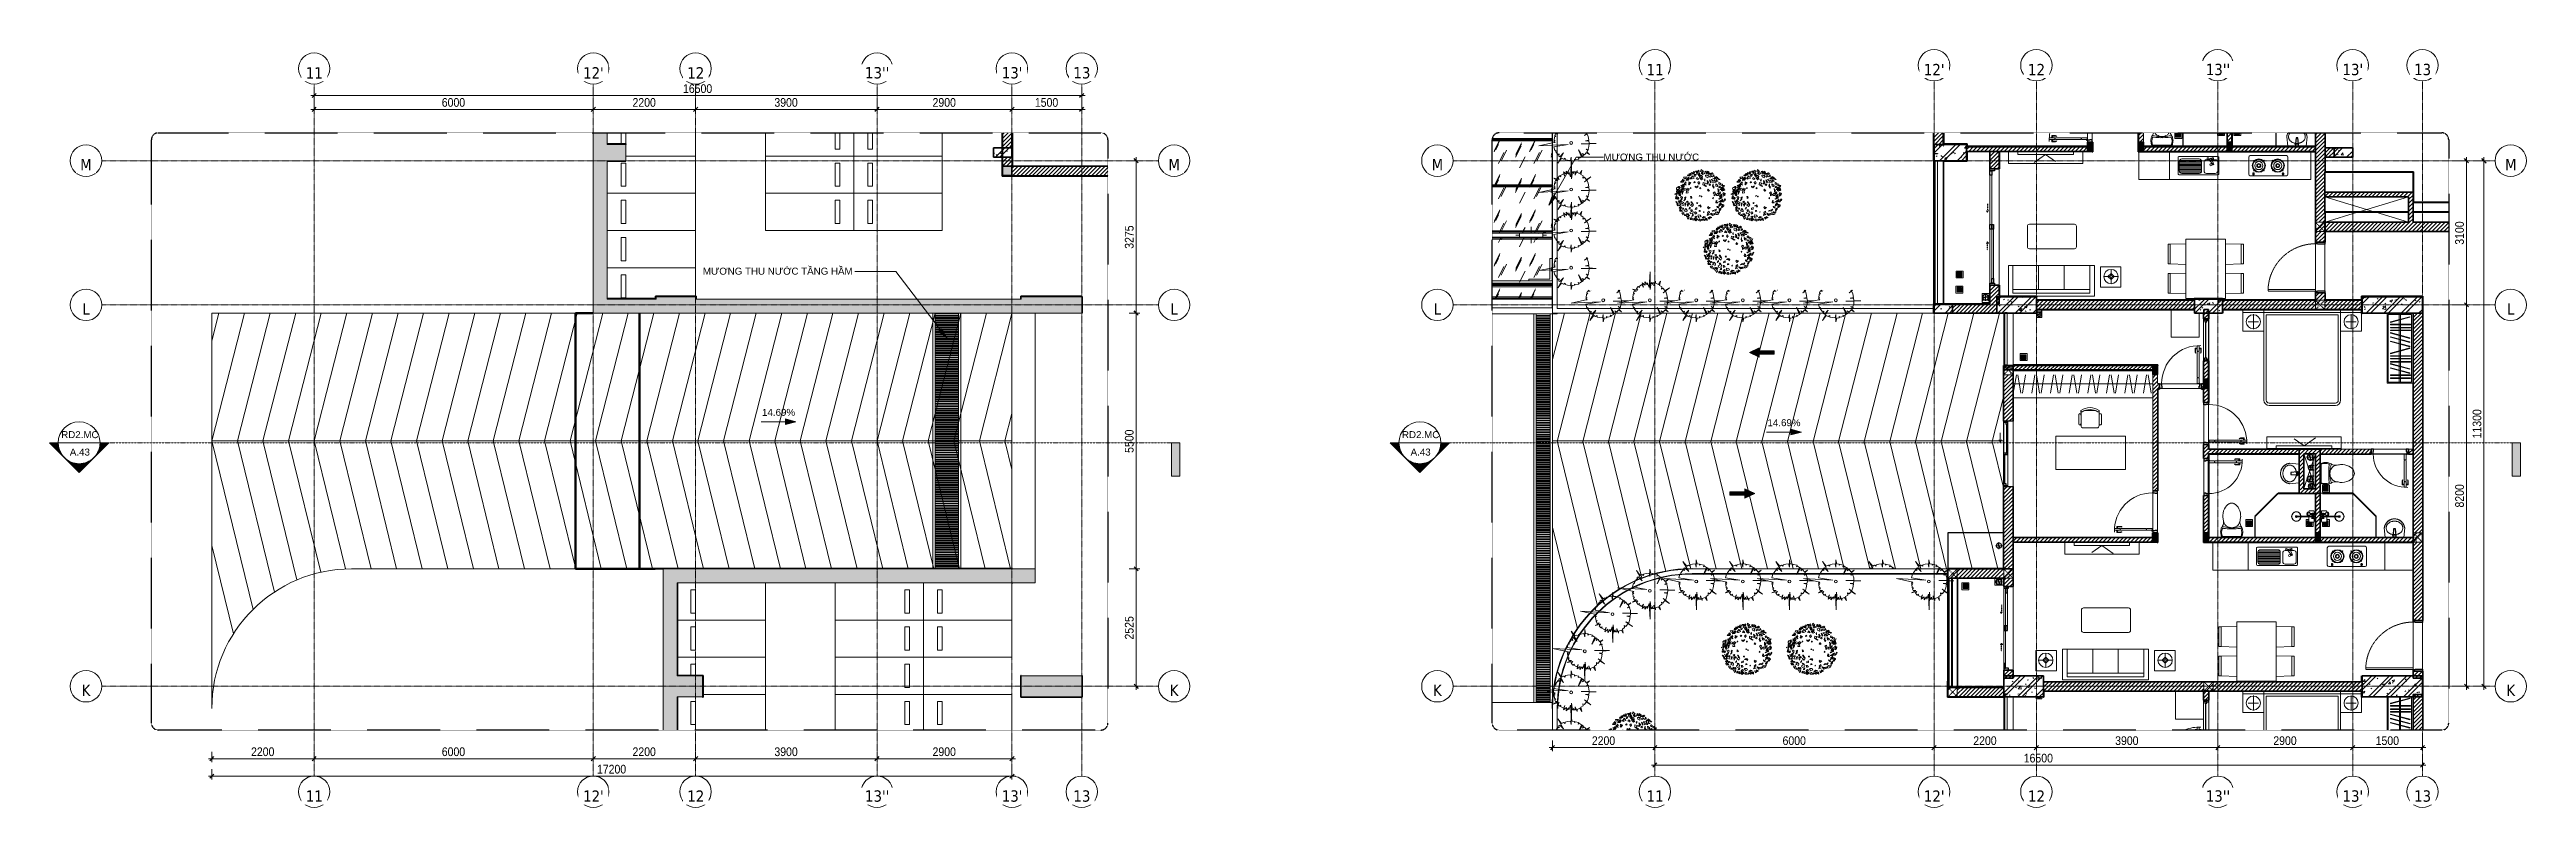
# Model space of a CAD drawing. Header units: millimetres. Extents: x 94264 to 187823, y -5375 to 75426.
# Drawn here: x 94264 to 147510, y 59132 to 75426 of the extents above.
import ezdxf

# ---------------------------------------------------------------- set-up
doc = ezdxf.new("R2010")
doc.units = ezdxf.units.MM
for name, pattern in [('Dash', [6, 3, -3]), ('Dash - Tight', [4.5, 3, -1.5]), ('Dash Dot 3_16_', [7.9375, 4.7625, -1.5875, 0, -1.5875]), ('Grid Line', [22.225, 12.7, -3.175, 3.175, -3.175]), ('Hidden', [7.14375, 4.7625, -2.38125]), ('IMPORT-CENTER _3_', [10.16, 6.35, -1.27, 1.27, -1.27]), ('Overhead', [3.96875, 2.38125, -1.5875])]:
    doc.linetypes.add(name, pattern=pattern)
for name, color, linetype, lineweight in [('0-1', 7, 'Continuous', 5), ('0-2', 10, 'Continuous', 5), ('0-3', 10, 'Continuous', 18), ('A-ANNO-DIMS', 211, 'Continuous', 9), ('A-ANNO-DIMS-75', 211, 'Continuous', 9), ('A-ANNO-NOTE', 131, 'Continuous', 9), ('A-DETL-GENF-1', 9, 'Continuous', 18), ('A-DETL-GENF-2', 92, 'Dash - Tight', 18), ('A-DETL-GENF-3', 92, 'Hidden', 25), ('A-DETL-GENF-4', 10, 'Continuous', 18), ('A-DETL-MEDM', 33, 'Continuous', 35), ('A-DETL-THIN', 151, 'Continuous', 18), ('A-DETL-THIN-1', 10, 'Continuous', 18), ('A-DOOR', 31, 'Continuous', 18), ('A-DOOR-1', 10, 'Continuous', 18), ('A-DOOR-2', 90, 'Continuous', 25), ('A-DOOR-3', 31, 'Continuous', 25), ('A-DOOR-FRAM', 31, 'Continuous', 25), ('A-DOOR-HDLN', 31, 'Dash', 25), ('A-FLOR', 192, 'Continuous', 18), ('A-FLOR-1', 7, 'Continuous', 50), ('A-FLOR-2', 192, 'Continuous', 50), ('A-FLOR-3', 10, 'Continuous', 18), ('A-FLOR-HRAL', 11, 'Continuous', 18), ('A-FLOR-HRAL-1', 10, 'Continuous', 18), ('A-FLOR-HRAL-2', 90, 'Continuous', 25), ('A-FLOR-HRAL-3', 11, 'Continuous', 25), ('A-GLAZ', 151, 'Continuous', 18), ('A-GLAZ-1', 10, 'Continuous', 18), ('A-GLAZ-2', 90, 'Continuous', 25), ('A-GLAZ-3', 151, 'Continuous', 25), ('A-GLAZ-CURT', 52, 'Continuous', 18), ('A-GLAZ-CURT-1', 10, 'Continuous', 18), ('A-GLAZ-CURT-2', 90, 'Continuous', 25), ('A-GLAZ-CWMG', 51, 'Continuous', 18), ('A-WALL', 113, 'Continuous', 18), ('A-WALL-1', 113, 'Continuous', 35), ('A-WALL-2', 250, 'Continuous', 35), ('A-WALL-3', 10, 'Continuous', 18), ('A-WALL-PATT-1', 111, 'Continuous', 18), ('A-WALL-PATT-2', 9, 'Continuous', 18), ('A-WALL-PATT-3', 10, 'Continuous', 18), ('C-PRKG', 70, 'Continuous', 18), ('G-ANNO-DIMS', 111, 'Continuous', 9), ('G-ANNO-SYMB', 111, 'Continuous', 9), ('G-ANNO-SYMB-1', 111, 'Dash Dot 3_16_', 18), ('G-ANNO-TEXT-1', 210, 'Continuous', 9), ('G-ANNO-TEXT-2', 7, 'Continuous', 9), ('G-IMPT', 8, 'Continuous', 18), ('G-IMPT-1', 254, 'Continuous', 18), ('G-IMPT-2', 8, 'Continuous', 25), ('G-IMPT-3', 8, 'IMPORT-CENTER _3_', 18), ('I-FURN', 30, 'Continuous', 18), ('I-FURN-1', 10, 'Continuous', 18), ('I-FURN-2', 253, 'Continuous', 18), ('I-WALL-1', 250, 'Continuous', 35), ('I-WALL-2', 10, 'Continuous', 18), ('I-WALL-3', 2, 'Continuous', 35), ('L-PLNT-1', 253, 'Continuous', 18), ('M-EQPM', 50, 'Continuous', 18), ('M-EQPM-1', 10, 'Continuous', 18), ('P-SANR-FIXT', 6, 'Continuous', 18), ('P-SANR-FIXT-1', 10, 'Continuous', 18), ('P-SANR-FIXT-2', 253, 'Continuous', 18), ('P-SANR-FIXT-3', 221, 'Continuous', 25), ('S-COLS', 52, 'Continuous', 18), ('S-COLS-1', 9, 'Continuous', 18), ('S-COLS-2', 250, 'Continuous', 35), ('S-COLS-3', 10, 'Continuous', 18), ('S-COLS-4', 52, 'Dash', 18), ('S-COLS-5', 52, 'Continuous', 35), ('S-COLS-HDLN', 52, 'Dash', 18), ('S-COLS-HDLN-1', 10, 'Dash', 18), ('S-GRID-1', 1, 'Grid Line', 9), ('S-GRID-IDEN', 1, 'Continuous', 9), ('S-STRS-MBND', 31, 'Overhead', 18)]:
    doc.layers.add(name, color=color, linetype=linetype, lineweight=lineweight)
doc.layers.add('A-GLAZ-CWMG-1', color=51, linetype='Continuous', lineweight=18, transparency=0.5)
doc.styles.add('Arial', font='arial.ttf', dxfattribs={"height": 150})
doc.styles.add('Arial_1', font='arial.ttf', dxfattribs={"height": 150})
doc.styles.add('Tahoma_B', font='tahomabd.ttf', dxfattribs={"height": 243.75})
doc.styles.add('UTM Avo', font='', dxfattribs={"width": 0.9, "height": 187.5})
doc.styles.get('UTM Avo').set_extended_font_data('UTM Avo')
doc.dimstyles.new('1_Dim_chi_tiet_2_5', dxfattribs={"dimscale": 304.8, "dimtxt": 187.368928, "dimasz": 0.295276, "dimexe": 0.246063, "dimexo": 0.0625, "dimgap": 0.024606, "dimtad": 1, "dimdec": 0, "dimrnd": 5, "dimzin": 0, "dimdsep": 46, "dimtxsty": 'UTM Avo', "dimblk1": 'OBLIQUE', "dimblk2": 'OBLIQUE', "dimsah": 1, "dimcen": 0.09, "dimdle": 0.246063, "dimazin": 0, "dimtfac": 1, "dimtdec": 4, "dimtix": 1, "dimtmove": 0, "dimatfit": 3, "dimfxl": 0.492126, "dimfxlon": 1, "dimtvp": 1, "dimtolj": 1, "dimtzin": 0, "dimarcsym": 2})
pattern_1 = [(45, (0, 0), (-188.5854, 188.5854), []), (45, (0, 285.75), (-188.5854, 188.5854), [])]
pattern_2 = [(50, (0, 0), (546.5526, -47.8174), [57.15, -628.65]), (355, (0, 0), (-105.7283, 573.17), [45.72, -502.92]), (100.451, (45.55, -4), (440.8275, 525.35), [48.57, -534.27]), (46.184, (0, 152.4), (813.2367, -126.1284), [85.725, -942.975]), (96.636, (67.8, 141.9), (712.2074, 742.2826), [72.855, -801.405]), (351.184, (0, 152.4), (712.215, 742.276), [68.58, -754.38]), (21, (76.2, 114.3), (454.8433, -306.796), [57.15, -628.65]), (326, (76.2, 114.3), (185.4063, 552.5638), [45.72, -502.92]), (71.451, (114.1, 88.73), (640.2512, 245.7641), [48.57, -534.27]), (37.5, (0, 0), (9.26637, 253.66504), [25.146, -471.678, 25.146, -485.394, -504.825]), (37.5, (0, 0), (9.26637, 253.66504), [-1007.364, 25.146, -479.679]), (7.5, (0, 0), (200.45944, 300.5414), [25.146, -265.938, 25.146, -460.248, -192.405]), (7.5, (0, 0), (200.45944, 300.5414), [-776.478, 25.146, -167.259]), (327.5, (-169.93, 0), (406.77284, -17.18643), [25.146, -165.354, 25.146, -569.214, -788.67]), (327.5, (-169.93, 0), (406.77284, -17.18643), [-784.86, 25.146, -763.524]), (317.5, (-246.13, 0), (444.3881, 76.2803), [25.146, -222.504, 25.146, -369.57, -560.07]), (317.5, (-246.13, 0), (444.3881, 76.2803), [-642.366, 25.146, -534.924])]
pattern_3 = [(45, (0, 0), (-42.426407, 42.426407), [])]
pattern_4 = [(45, (0, 0), (-39.774756, 39.774756), [])]
pattern_5 = [(0, (0, 0), (304.8, 76.2), [25.146, -203.454, 25.146, -203.454, -1219.2]), (0, (0, 0), (304.8, 76.2), [-457.2, 25.146, -432.054, 25.146, -203.454, -533.4]), (0, (0, 0), (304.8, 76.2), [-1143, 25.146, -127.254, 25.146, -355.854]), (120, (114.3, 38.1), (-218.391136, 225.864543), [25.146, -203.454, 25.146, -203.454, -1219.2]), (120, (114.3, 38.1), (-218.391136, 225.864543), [-457.2, 25.146, -432.054, 25.146, -203.454, -533.4]), (120, (114.3, 38.1), (-218.391136, 225.864543), [-1143, 25.146, -127.254, 25.146, -355.854]), (240, (152.4, 190.5), (-86.408864, -302.064543), [25.146, -203.454, 25.146, -203.454, -1219.2]), (240, (152.4, 190.5), (-86.408864, -302.064543), [-457.2, 25.146, -432.054, 25.146, -203.454, -533.4]), (240, (152.4, 190.5), (-86.408864, -302.064543), [-1143, 25.146, -127.254, 25.146, -355.854])]
pattern_6 = [(45, (28821.75, 0), (-42.426407, 42.426407), [])]
pattern_7 = [(63.321, (895.13, 670.05), (-0.0032, 758.2195), [265.175, -1431.948]), (63.321, (133.13, 670.05), (-0.0032, 758.2195), [265.175, -1431.948]), (63.321, (1259.9, 816.54), (-0.0032, 758.2195), [265.175, -1431.948]), (63.321, (497.9, 816.54), (-0.0032, 758.2195), [265.175, -1431.948]), (63.321, (1204.7, 764.83), (-0.0032, 758.2195), [265.175, -1431.948]), (63.321, (442.7, 764.83), (-0.0032, 758.2195), [265.175, -1431.948]), (63.321, (1148.4, 1060.97), (-0.0032, 758.2195), [128.888, -1568.236]), (63.321, (386.4, 1060.97), (-0.0032, 758.2195), [128.888, -1568.236]), (63.321, (1111.6, 1015.14), (-0.0032, 758.2195), [265.175, -1431.948]), (63.321, (349.6, 1015.14), (-0.0032, 758.2195), [265.175, -1431.948]), (63.321, (1118.1, 1048.05), (-0.0032, 758.2195), [265.175, -1431.948]), (63.321, (356.1, 1048.05), (-0.0032, 758.2195), [265.175, -1431.948]), (63.321, (810.67, 903.7), (-0.0032, 758.2195), [265.175, -1431.948]), (63.321, (48.67, 903.7), (-0.0032, 758.2195), [265.175, -1431.948]), (63.321, (817.17, 942.47), (-0.0032, 758.2195), [265.175, -1431.948]), (63.321, (55.17, 942.47), (-0.0032, 758.2195), [265.175, -1431.948]), (63.321, (818.92, 970.43), (-0.0032, 758.2195), [265.175, -1431.948]), (63.321, (56.92, 970.43), (-0.0032, 758.2195), [265.175, -1431.948])]
pattern_8 = [(45, (28821.75, 0), (-39.774756, 39.774756), [])]
pattern_9 = [(50, (28821.75, 0), (546.5526, -47.8174), [57.15, -628.65]), (355, (28821.75, 0), (-105.7283, 573.17), [45.72, -502.92]), (100.451, (28867.3, -4), (440.8275, 525.35), [48.57, -534.27]), (46.184, (28821.75, 152.4), (813.2367, -126.1284), [85.725, -942.975]), (96.636, (28889.5, 141.9), (712.2074, 742.2826), [72.855, -801.405]), (351.184, (28821.75, 152.4), (712.215, 742.276), [68.58, -754.38]), (21, (28897.95, 114.3), (454.8433, -306.796), [57.15, -628.65]), (326, (28897.95, 114.3), (185.4063, 552.5638), [45.72, -502.92]), (71.451, (28935.85, 88.73), (640.2512, 245.7641), [48.57, -534.27]), (37.5, (28821.75, 0), (9.26637, 253.66504), [5.029, -491.795, 5.029, -505.511, -504.825]), (37.5, (28821.75, 0), (9.26637, 253.66504), [-1007.364, 5.029, -499.796]), (7.5, (28821.75, 0), (200.45944, 300.5414), [5.029, -286.055, 5.029, -480.365, -192.405]), (7.5, (28821.75, 0), (200.45944, 300.5414), [-776.478, 5.029, -187.376]), (327.5, (28651.82, 0), (406.77284, -17.18643), [5.029, -185.471, 5.029, -589.331, -788.67]), (327.5, (28651.82, 0), (406.77284, -17.18643), [-784.86, 5.029, -783.641]), (317.5, (28575.62, 0), (444.3881, 76.2803), [5.029, -242.621, 5.029, -389.687, -560.07]), (317.5, (28575.62, 0), (444.3881, 76.2803), [-642.366, 5.029, -555.041]), (45, (28821.75, 0), (-188.5854, 188.5854), []), (45, (28821.75, 285.75), (-188.5854, 188.5854), [])]
pattern_10 = [(63.321, (895.13, 848.05), (-0.0032, 758.2195), [265.175, -1431.948]), (63.321, (133.13, 848.05), (-0.0032, 758.2195), [265.175, -1431.948]), (63.321, (1259.9, 994.54), (-0.0032, 758.2195), [265.175, -1431.948]), (63.321, (497.9, 994.54), (-0.0032, 758.2195), [265.175, -1431.948]), (63.321, (1204.7, 942.83), (-0.0032, 758.2195), [265.175, -1431.948]), (63.321, (442.7, 942.83), (-0.0032, 758.2195), [265.175, -1431.948]), (63.321, (1148.4, 1238.97), (-0.0032, 758.2195), [128.888, -1568.236]), (63.321, (386.4, 1238.97), (-0.0032, 758.2195), [128.888, -1568.236]), (63.321, (1111.6, 1193.14), (-0.0032, 758.2195), [265.175, -1431.948]), (63.321, (349.6, 1193.14), (-0.0032, 758.2195), [265.175, -1431.948]), (63.321, (1118.1, 1226.04), (-0.0032, 758.2195), [265.175, -1431.948]), (63.321, (356.1, 1226.04), (-0.0032, 758.2195), [265.175, -1431.948]), (63.321, (810.67, 1081.7), (-0.0032, 758.2195), [265.175, -1431.948]), (63.321, (48.67, 1081.7), (-0.0032, 758.2195), [265.175, -1431.948]), (63.321, (817.17, 1120.47), (-0.0032, 758.2195), [265.175, -1431.948]), (63.321, (55.17, 1120.47), (-0.0032, 758.2195), [265.175, -1431.948]), (63.321, (818.92, 1148.43), (-0.0032, 758.2195), [265.175, -1431.948]), (63.321, (56.92, 1148.43), (-0.0032, 758.2195), [265.175, -1431.948])]

msp = doc.modelspace()

# ---------------------------------------------------------------- texts
at = {"layer": 'G-ANNO-DIMS', "char_height": 150, "width": 850.249, "attachment_point": 1, "line_spacing_factor": 0.941778, "style": 'Arial_1'}
for insert in [(109580.6, 67701.2), (131194.5, 67479.1)]:
    msp.add_mtext('14.69%', dxfattribs=dict(at, insert=insert))
at = {"layer": 'G-ANNO-SYMB', "char_height": 150, "attachment_point": 5, "line_spacing_factor": 0.936439, "style": 'Arial'}
for s, insert, width in [('\\pt952.5,1905,2857.5,3810,4762.5,5715,6667.5,7620,8572.5,9525,10477.5,11430,12382.5,13335,14287.5,15240,16192.5,17145,18097.5,19050,20002.5,20955,21907.5,22860,23812.5,24765,25717.5,26670,27622.5,28575,29527.5,30480;RD2.MC', (94916.4, 67145.7), 819), ('\\pt952.5,1905,2857.5,3810,4762.5,5715,6667.5,7620,8572.5,9525,10477.5,11430,12382.5,13335,14287.5,15240,16192.5,17145,18097.5,19050,20002.5,20955,21907.5,22860,23812.5,24765,25717.5,26670,27622.5,28575,29527.5,30480;RD2.MC', (123738.1, 67145.7), 819), ('\\pt952.5,1905,2857.5,3810,4762.5,5715,6667.5,7620,8572.5,9525,10477.5,11430,12382.5,13335,14287.5,15240,16192.5,17145,18097.5,19050,20002.5,20955,21907.5,22860,23812.5,24765,25717.5,26670,27622.5,28575,29527.5,30480;A.43', (94916.4, 66771.5), 446.25), ('\\pt952.5,1905,2857.5,3810,4762.5,5715,6667.5,7620,8572.5,9525,10477.5,11430,12382.5,13335,14287.5,15240,16192.5,17145,18097.5,19050,20002.5,20955,21907.5,22860,23812.5,24765,25717.5,26670,27622.5,28575,29527.5,30480;A.43', (123738.1, 66771.5), 446.25)]:
    msp.add_mtext(s, dxfattribs=dict(at, insert=insert, width=width))
at = {"layer": 'G-ANNO-TEXT-2', "char_height": 150, "attachment_point": 1, "line_spacing_factor": 0.936439, "style": 'Arial'}
for s, insert, width in [('\\pt952.5,1905,2857.5,3810,4762.5,5715,6667.5,7620,8572.5,9525,10477.5,11430,12382.5,13335,14287.5,15240,16192.5,17145,18097.5,19050,20002.5,20955,21907.5,22860,23812.5,24765,25717.5,26670,27622.5,28575,29527.5,30480;MƯƠNG THU NƯỚC', (127668.9, 73189.8), 2114.182), ('\\pt952.5,1905,2857.5,3810,4762.5,5715,6667.5,7620,8572.5,9525,10477.5,11430,12382.5,13335,14287.5,15240,16192.5,17145,18097.5,19050,20002.5,20955,21907.5,22860,23812.5,24765,25717.5,26670,27622.5,28575,29527.5,30480;MƯƠNG THU NƯỚC TẦNG HẦM', (108308.2, 70736.1), 3307.245)]:
    msp.add_mtext(s, dxfattribs=dict(at, insert=insert, width=width))

# ---------------------------------------------------------------- blocks, each defined once
blk = doc.blocks.new('NCV_TKTC_KET CAU_rvt-1-TKCS_RAMP DỐC 2 - MẶT BẰNG HẦM')
at = {"layer": 'S-COLS-1'}
h = blk.add_hatch(dxfattribs=at)
h.set_pattern_fill('FP_2', color=256, style=0, pattern_type=2)
h.set_pattern_definition(pattern_1)
h.paths.add_polyline_path([(114953, 73112), (114953, 73312), (114553, 73312), (114553, 73112)])
h = blk.add_hatch(dxfattribs=at)
h.set_pattern_fill('FP_3', color=256, style=0, pattern_type=2)
h.set_pattern_definition(pattern_2)
h.paths.add_polyline_path([(114953, 73112), (114953, 73312), (114553, 73312), (114553, 73112)])
at = {"layer": 'A-FLOR-1'}
for p, q in [((105567, 69762), (105567, 64262)), ((105953, 69762), (105567, 69762)), ((106943, 64262), (106943, 69762)), ((105567, 64262), (106943, 64262))]:
    blk.add_line(p, q, dxfattribs=at)
at = {"layer": 'S-COLS-2'}
for p, q in [((114553, 73312), (114553, 73112)), ((114953, 73312), (114553, 73312)), ((114553, 73112), (114953, 73112)), ((114953, 73112), (114953, 73312))]:
    blk.add_line(p, q, dxfattribs=at)
blk = doc.blocks.new('XE MAY2 - xe may 2-614215-TKCS_RAMP DỐC 2 - MẶT BẰNG HẦM')
at = {"layer": 'C-PRKG'}
for p, q in [((-1900, 0), (-1900, -800)), ((0, 0), (-1900, 0)), ((-300, -150), (-400, -150)), ((-400, -650), (-400, -150)), ((-300, -650), (-300, -150)), ((0, -800), (-1900, -800)), ((-300, -650), (-400, -650))]:
    blk.add_line(p, q, dxfattribs=at)
blk = doc.blocks.new('XE MAY2 - xe may 2-V1-TKCS_RAMP DỐC 2 - MẶT BẰNG HẦM')
at = {"layer": 'C-PRKG'}
for p, q in [((-1900, 0), (-1900, -800)), ((0, 0), (-1900, 0)), ((-300, -150), (-400, -150)), ((-400, -650), (-400, -150)), ((-300, -650), (-300, -150)), ((-400, -800), (-1900, -800)), ((-300, -650), (-400, -650))]:
    blk.add_line(p, q, dxfattribs=at)
blk = doc.blocks.new('XE MAY2 - xe may 2-V2-TKCS_RAMP DỐC 2 - MẶT BẰNG HẦM')
at = {"layer": 'C-PRKG'}
for p, q in [((-1900, 0), (-1900, -499)), ((-400, 0), (-1900, 0)), ((-400, -499), (-400, -261)), ((-300, -499), (-300, -261))]:
    blk.add_line(p, q, dxfattribs=at)
blk = doc.blocks.new('XE MAY2 - xe may 2-V3-TKCS_RAMP DỐC 2 - MẶT BẰNG HẦM')
at = {"layer": 'C-PRKG'}
for p, q in [((0, -800), (0, 0)), ((-1900, 0), (-1900, -800)), ((0, 0), (-1900, 0)), ((-300, -150), (-400, -150)), ((-400, -650), (-400, -150)), ((-300, -650), (-300, -150)), ((0, -800), (-1900, -800)), ((-300, -650), (-400, -650))]:
    blk.add_line(p, q, dxfattribs=at)
blk = doc.blocks.new('XE MAY2 - xe may 2-V4-TKCS_RAMP DỐC 2 - MẶT BẰNG HẦM')
at = {"layer": 'C-PRKG'}
for p, q in [((0, -499), (0, 0)), ((-1900, 0), (-1900, -499)), ((0, 0), (-1900, 0)), ((-300, -150), (-400, -150)), ((-400, -499), (-400, -150)), ((-300, -499), (-300, -150))]:
    blk.add_line(p, q, dxfattribs=at)
blk = doc.blocks.new('XE MAY2 - xe may 2-612722-TKCS_RAMP DỐC 2 - MẶT BẰNG HẦM')
at = {"layer": 'C-PRKG'}
for p, q in [((0, 800), (-1900, 800)), ((-1900, 0), (-1900, 800)), ((-300, 650), (-400, 650)), ((-400, 650), (-400, 150)), ((-300, 650), (-300, 150)), ((0, 800), (0, 0)), ((0, 0), (-1900, 0)), ((-300, 150), (-400, 150))]:
    blk.add_line(p, q, dxfattribs=at)
blk = doc.blocks.new('XE MAY2 - xe may 2-V5-TKCS_RAMP DỐC 2 - MẶT BẰNG HẦM')
at = {"layer": 'C-PRKG'}
for p, q in [((-1900, 0), (-1900, 499)), ((0, 0), (-1900, 0)), ((-400, 499), (-400, 150)), ((-300, 150), (-400, 150)), ((-300, 499), (-300, 150)), ((0, 499), (0, 0))]:
    blk.add_line(p, q, dxfattribs=at)
blk = doc.blocks.new('XE MAY2 - xe may 2-V6-TKCS_RAMP DỐC 2 - MẶT BẰNG HẦM')
at = {"layer": 'C-PRKG'}
for p, q in [((-1900, -35), (-1900, -800)), ((-300, -150), (-400, -150)), ((-400, -650), (-400, -150)), ((-300, -650), (-300, -150)), ((-560, -800), (-1900, -800)), ((-300, -650), (-400, -650))]:
    blk.add_line(p, q, dxfattribs=at)
blk = doc.blocks.new('XE MAY2 - xe may 2-V7-TKCS_RAMP DỐC 2 - MẶT BẰNG HẦM')
at = {"layer": 'C-PRKG'}
for p, q in [((-1900, 0), (-1900, -800)), ((-10, 0), (-1900, 0)), ((-300, -150), (-400, -150)), ((-400, -650), (-400, -150)), ((-300, -650), (-300, -150)), ((-300, -650), (-400, -650))]:
    blk.add_line(p, q, dxfattribs=at)
blk = doc.blocks.new('XE MAY2 - xe may 2-V8-TKCS_RAMP DỐC 2 - MẶT BẰNG HẦM')
at = {"layer": 'C-PRKG'}
for p, q in [((-1900, 0), (-1900, -800)), ((-10, 0), (-1900, 0)), ((-300, -150), (-400, -150)), ((-400, -650), (-400, -150)), ((-300, -650), (-300, -150)), ((-10, -800), (-1900, -800)), ((-300, -650), (-400, -650))]:
    blk.add_line(p, q, dxfattribs=at)
blk = doc.blocks.new('XE MAY2 - xe may 2-V9-TKCS_RAMP DỐC 2 - MẶT BẰNG HẦM')
at = {"layer": 'C-PRKG'}
for p, q in [((-1900, -186), (-1900, -800)), ((-300, -150), (-400, -150)), ((-400, -650), (-400, -150)), ((-300, -650), (-300, -150)), ((0, -800), (-1900, -800)), ((-300, -650), (-400, -650))]:
    blk.add_line(p, q, dxfattribs=at)
blk = doc.blocks.new('XE MAY2 - xe may 2-V10-TKCS_RAMP DỐC 2 - MẶT BẰNG HẦM')
at = {"layer": 'C-PRKG'}
for p, q in [((0, -800), (0, 0)), ((-1900, 0), (-1900, -790)), ((0, 0), (-1900, 0)), ((-300, -150), (-400, -150)), ((-400, -650), (-400, -150)), ((-300, -650), (-300, -150)), ((-300, -650), (-400, -650))]:
    blk.add_line(p, q, dxfattribs=at)
blk = doc.blocks.new('XE MAY2 - xe may 2-V11-TKCS_RAMP DỐC 2 - MẶT BẰNG HẦM')
at = {"layer": 'C-PRKG'}
for p, q in [((-1900, 0), (-1900, 800)), ((-300, 650), (-400, 650)), ((-400, 650), (-400, 150)), ((-300, 650), (-300, 150)), ((0, 800), (0, 0)), ((0, 0), (-1900, 0)), ((-300, 150), (-400, 150))]:
    blk.add_line(p, q, dxfattribs=at)
blk = doc.blocks.new('XE MAY2 - xe may 2-V12-TKCS_RAMP DỐC 2 - MẶT BẰNG HẦM')
at = {"layer": 'C-PRKG'}
for p, q in [((-1900, 0), (-1900, -800)), ((-560, 0), (-1900, 0)), ((-400, -650), (-400, -410)), ((-300, -650), (-300, -410)), ((-10, -800), (-1900, -800)), ((-300, -650), (-400, -650))]:
    blk.add_line(p, q, dxfattribs=at)
blk = doc.blocks.new('XE MAY2 - xe may 2-V13-TKCS_RAMP DỐC 2 - MẶT BẰNG HẦM')
at = {"layer": 'C-PRKG'}
for p, q in [((-1900, -35), (-1900, -800)), ((-300, -150), (-400, -150)), ((-400, -650), (-400, -150)), ((-300, -650), (-300, -150)), ((0, -800), (0, -35)), ((0, -800), (-1900, -800)), ((-300, -650), (-400, -650))]:
    blk.add_line(p, q, dxfattribs=at)
blk = doc.blocks.new('XE MAY2 - xe may 2-V14-TKCS_RAMP DỐC 2 - MẶT BẰNG HẦM')
at = {"layer": 'C-PRKG'}
for p, q in [((0, 800), (-1900, 800)), ((-1900, 35), (-1900, 800)), ((-300, 650), (-400, 650)), ((-400, 650), (-400, 150)), ((-300, 650), (-300, 150)), ((0, 800), (0, 35)), ((-300, 150), (-400, 150))]:
    blk.add_line(p, q, dxfattribs=at)
blk = doc.blocks.new('THOAT NUOC 600 - w600-3954655-TKCS_RAMP DỐC 2 - MẶT BẰNG HẦM')
at = {"layer": 'M-EQPM'}
for p, q in [((-2730, 250), (-2740, 250)), ((2750, 250), (-2740, 250)), ((-2730, 250), (-2730, -250)), ((-2700, -250), (-2700, 250)), ((-2680, 250), (-2700, 250)), ((-2680, 250), (-2680, -250)), ((-2650, -250), (-2650, 250)), ((-2630, 250), (-2650, 250)), ((-2630, 250), (-2630, -250)), ((-2601, -250), (-2601, 250)), ((-2581, 250), (-2601, 250)), ((-2581, 250), (-2581, -250)), ((-2551, -250), (-2551, 250)), ((-2531, 250), (-2551, 250)), ((-2531, 250), (-2531, -250)), ((-2501, -250), (-2501, 250)), ((-2481, 250), (-2501, 250)), ((-2481, 250), (-2481, -250)), ((-2451, -250), (-2451, 250)), ((-2431, 250), (-2451, 250)), ((-2431, 250), (-2431, -250)), ((-2401, -250), (-2401, 250)), ((-2381, 250), (-2401, 250)), ((-2381, 250), (-2381, -250)), ((-2351, -250), (-2351, 250)), ((-2331, 250), (-2351, 250)), ((-2331, 250), (-2331, -250)), ((-2302, -250), (-2302, 250)), ((-2282, 250), (-2302, 250)), ((-2282, 250), (-2282, -250)), ((-2252, -250), (-2252, 250)), ((-2232, 250), (-2252, 250)), ((-2232, 250), (-2232, -250)), ((-2202, -250), (-2202, 250)), ((-2182, 250), (-2202, 250)), ((-2182, 250), (-2182, -250)), ((-2152, -250), (-2152, 250)), ((-2132, 250), (-2152, 250)), ((-2132, 250), (-2132, -250)), ((-2102, -250), (-2102, 250)), ((-2082, 250), (-2102, 250)), ((-2082, 250), (-2082, -250)), ((-2053, -250), (-2053, 250)), ((-2033, 250), (-2053, 250)), ((-2033, 250), (-2033, -250)), ((-2003, -250), (-2003, 250)), ((-1983, 250), (-2003, 250)), ((-1983, 250), (-1983, -250)), ((-1953, -250), (-1953, 250)), ((-1933, 250), (-1953, 250)), ((-1933, 250), (-1933, -250)), ((-1903, -250), (-1903, 250)), ((-1883, 250), (-1903, 250)), ((-1883, 250), (-1883, -250)), ((-1853, -250), (-1853, 250)), ((-1833, 250), (-1853, 250)), ((-1833, 250), (-1833, -250)), ((-1803, -250), (-1803, 250)), ((-1783, 250), (-1803, 250)), ((-1783, 250), (-1783, -250)), ((-1754, -250), (-1754, 250)), ((-1734, 250), (-1754, 250)), ((-1734, 250), (-1734, -250)), ((-1704, -250), (-1704, 250)), ((-1684, 250), (-1704, 250)), ((-1684, 250), (-1684, -250)), ((-1654, -250), (-1654, 250)), ((-1634, 250), (-1654, 250)), ((-1634, 250), (-1634, -250)), ((-1604, -250), (-1604, 250)), ((-1584, 250), (-1604, 250)), ((-1584, 250), (-1584, -250)), ((-1554, -250), (-1554, 250)), ((-1534, 250), (-1554, 250)), ((-1534, 250), (-1534, -250)), ((-1505, -250), (-1505, 250)), ((-1485, 250), (-1505, 250)), ((-1485, 250), (-1485, -250)), ((-1455, -250), (-1455, 250)), ((-1435, 250), (-1455, 250)), ((-1435, 250), (-1435, -250)), ((-1405, -250), (-1405, 250)), ((-1385, 250), (-1405, 250)), ((-1385, 250), (-1385, -250)), ((-1355, -250), (-1355, 250)), ((-1335, 250), (-1355, 250)), ((-1335, 250), (-1335, -250)), ((-1305, -250), (-1305, 250)), ((-1285, 250), (-1305, 250)), ((-1285, 250), (-1285, -250)), ((-1255, -250), (-1255, 250)), ((-1235, 250), (-1255, 250)), ((-1235, 250), (-1235, -250)), ((-1206, -250), (-1206, 250)), ((-1186, 250), (-1206, 250)), ((-1186, 250), (-1186, -250)), ((-1156, -250), (-1156, 250)), ((-1136, 250), (-1156, 250)), ((-1136, 250), (-1136, -250)), ((-1106, -250), (-1106, 250)), ((-1086, 250), (-1106, 250)), ((-1086, 250), (-1086, -250)), ((-1056, -250), (-1056, 250)), ((-1036, 250), (-1056, 250)), ((-1036, 250), (-1036, -250)), ((-1006, -250), (-1006, 250)), ((-986, 250), (-1006, 250)), ((-986, 250), (-986, -250)), ((-957, -250), (-957, 250)), ((-937, 250), (-957, 250)), ((-937, 250), (-937, -250)), ((-907, -250), (-907, 250)), ((-887, 250), (-907, 250)), ((-887, 250), (-887, -250)), ((-857, -250), (-857, 250)), ((-837, 250), (-857, 250)), ((-837, 250), (-837, -250)), ((-807, -250), (-807, 250)), ((-787, 250), (-807, 250)), ((-787, 250), (-787, -250)), ((-757, -250), (-757, 250)), ((-737, 250), (-757, 250)), ((-737, 250), (-737, -250)), ((-707, -250), (-707, 250)), ((-687, 250), (-707, 250)), ((-687, 250), (-687, -250)), ((-658, -250), (-658, 250)), ((-638, 250), (-658, 250)), ((-638, 250), (-638, -250)), ((-608, -250), (-608, 250)), ((-588, 250), (-608, 250)), ((-588, 250), (-588, -250)), ((-558, -250), (-558, 250)), ((-538, 250), (-558, 250)), ((-538, 250), (-538, -250)), ((-508, -250), (-508, 250)), ((-488, 250), (-508, 250)), ((-488, 250), (-488, -250)), ((-458, -250), (-458, 250)), ((-438, 250), (-458, 250)), ((-438, 250), (-438, -250)), ((-409, -250), (-409, 250)), ((-389, 250), (-409, 250)), ((-389, 250), (-389, -250)), ((-359, -250), (-359, 250)), ((-339, 250), (-359, 250)), ((-339, 250), (-339, -250)), ((-309, -250), (-309, 250)), ((-289, 250), (-309, 250)), ((-289, 250), (-289, -250)), ((-259, -250), (-259, 250)), ((-239, 250), (-259, 250)), ((-239, 250), (-239, -250)), ((-209, -250), (-209, 250)), ((-189, 250), (-209, 250)), ((-189, 250), (-189, -250)), ((-159, -250), (-159, 250)), ((-139, 250), (-159, 250)), ((-139, 250), (-139, -250)), ((-110, -250), (-110, 250)), ((-90, 250), (-110, 250)), ((-90, 250), (-90, -250)), ((-60, -250), (-60, 250)), ((-40, 250), (-60, 250)), ((-40, 250), (-40, -250)), ((-10, -250), (-10, 250)), ((10, 250), (-10, 250)), ((10, 250), (10, -250)), ((40, -250), (40, 250)), ((60, 250), (40, 250)), ((60, 250), (60, -250)), ((90, -250), (90, 250)), ((110, 250), (90, 250)), ((110, 250), (110, -250)), ((139, -250), (139, 250)), ((159, 250), (139, 250)), ((159, 250), (159, -250)), ((189, -250), (189, 250)), ((209, 250), (189, 250)), ((209, 250), (209, -250)), ((239, -250), (239, 250)), ((259, 250), (239, 250)), ((259, 250), (259, -250)), ((289, -250), (289, 250)), ((309, 250), (289, 250)), ((309, 250), (309, -250)), ((339, -250), (339, 250)), ((359, 250), (339, 250)), ((359, 250), (359, -250)), ((389, -250), (389, 250)), ((409, 250), (389, 250)), ((409, 250), (409, -250)), ((438, -250), (438, 250)), ((458, 250), (438, 250)), ((458, 250), (458, -250)), ((488, -250), (488, 250)), ((508, 250), (488, 250)), ((508, 250), (508, -250)), ((538, -250), (538, 250)), ((558, 250), (538, 250)), ((558, 250), (558, -250)), ((588, -250), (588, 250)), ((608, 250), (588, 250)), ((608, 250), (608, -250)), ((638, -250), (638, 250)), ((658, 250), (638, 250)), ((658, 250), (658, -250)), ((687, -250), (687, 250)), ((707, 250), (687, 250)), ((707, 250), (707, -250)), ((737, -250), (737, 250)), ((757, 250), (737, 250)), ((757, 250), (757, -250)), ((787, -250), (787, 250)), ((807, 250), (787, 250)), ((807, 250), (807, -250)), ((837, -250), (837, 250)), ((857, 250), (837, 250)), ((857, 250), (857, -250)), ((887, -250), (887, 250)), ((907, 250), (887, 250)), ((907, 250), (907, -250)), ((937, -250), (937, 250)), ((957, 250), (937, 250)), ((957, 250), (957, -250)), ((986, -250), (986, 250)), ((1006, 250), (986, 250)), ((1006, 250), (1006, -250)), ((1036, -250), (1036, 250)), ((1056, 250), (1036, 250)), ((1056, 250), (1056, -250)), ((1086, -250), (1086, 250)), ((1106, 250), (1086, 250)), ((1106, 250), (1106, -250)), ((1136, -250), (1136, 250)), ((1156, 250), (1136, 250)), ((1156, 250), (1156, -250)), ((1186, -250), (1186, 250)), ((1206, 250), (1186, 250)), ((1206, 250), (1206, -250)), ((1235, -250), (1235, 250)), ((1255, 250), (1235, 250)), ((1255, 250), (1255, -250)), ((1285, -250), (1285, 250)), ((1305, 250), (1285, 250)), ((1305, 250), (1305, -250)), ((1335, -250), (1335, 250)), ((1355, 250), (1335, 250)), ((1355, 250), (1355, -250)), ((1385, -250), (1385, 250)), ((1405, 250), (1385, 250)), ((1405, 250), (1405, -250)), ((1435, -250), (1435, 250)), ((1455, 250), (1435, 250)), ((1455, 250), (1455, -250)), ((1485, -250), (1485, 250)), ((1505, 250), (1485, 250)), ((1505, 250), (1505, -250)), ((1534, -250), (1534, 250)), ((1554, 250), (1534, 250)), ((1554, 250), (1554, -250)), ((1584, -250), (1584, 250)), ((1604, 250), (1584, 250)), ((1604, 250), (1604, -250)), ((1634, -250), (1634, 250)), ((1654, 250), (1634, 250)), ((1654, 250), (1654, -250)), ((1684, -250), (1684, 250)), ((1704, 250), (1684, 250)), ((1704, 250), (1704, -250)), ((1734, -250), (1734, 250)), ((1754, 250), (1734, 250)), ((1754, 250), (1754, -250)), ((1783, -250), (1783, 250)), ((1803, 250), (1783, 250)), ((1803, 250), (1803, -250)), ((1833, -250), (1833, 250)), ((1853, 250), (1833, 250)), ((1853, 250), (1853, -250)), ((1883, -250), (1883, 250)), ((1903, 250), (1883, 250)), ((1903, 250), (1903, -250)), ((1933, -250), (1933, 250)), ((1953, 250), (1933, 250)), ((1953, 250), (1953, -250)), ((1983, -250), (1983, 250)), ((2003, 250), (1983, 250)), ((2003, 250), (2003, -250)), ((2033, -250), (2033, 250)), ((2053, 250), (2033, 250)), ((2053, 250), (2053, -250)), ((2082, -250), (2082, 250)), ((2102, 250), (2082, 250)), ((2102, 250), (2102, -250)), ((2132, -250), (2132, 250)), ((2152, 250), (2132, 250)), ((2152, 250), (2152, -250)), ((2182, -250), (2182, 250)), ((2202, 250), (2182, 250)), ((2202, 250), (2202, -250)), ((2232, -250), (2232, 250)), ((2252, 250), (2232, 250)), ((2252, 250), (2252, -250)), ((2282, -250), (2282, 250)), ((2302, 250), (2282, 250)), ((2302, 250), (2302, -250)), ((2331, -250), (2331, 250)), ((2351, 250), (2331, 250)), ((2351, 250), (2351, -250)), ((2381, -250), (2381, 250)), ((2401, 250), (2381, 250)), ((2401, 250), (2401, -250)), ((2431, -250), (2431, 250)), ((2451, 250), (2431, 250)), ((2451, 250), (2451, -250)), ((2481, -250), (2481, 250)), ((2501, 250), (2481, 250)), ((2501, 250), (2501, -250)), ((2531, -250), (2531, 250)), ((2551, 250), (2531, 250)), ((2551, 250), (2551, -250)), ((2581, -250), (2581, 250)), ((2601, 250), (2581, 250)), ((2601, 250), (2601, -250)), ((2630, -250), (2630, 250)), ((2650, 250), (2630, 250)), ((2650, 250), (2650, -250)), ((2680, -250), (2680, 250)), ((2700, 250), (2680, 250)), ((2700, 250), (2700, -250)), ((2730, -250), (2730, 250)), ((2750, 250), (2730, 250)), ((-2740, -250), (-2730, -250)), ((-2740, -250), (2750, -250)), ((2750, -300), (-2740, -300)), ((-2700, -250), (-2680, -250)), ((-2650, -250), (-2630, -250)), ((-2601, -250), (-2581, -250)), ((-2551, -250), (-2531, -250)), ((-2501, -250), (-2481, -250)), ((-2451, -250), (-2431, -250)), ((-2401, -250), (-2381, -250)), ((-2351, -250), (-2331, -250)), ((-2302, -250), (-2282, -250)), ((-2252, -250), (-2232, -250)), ((-2202, -250), (-2182, -250)), ((-2152, -250), (-2132, -250)), ((-2102, -250), (-2082, -250)), ((-2053, -250), (-2033, -250)), ((-2003, -250), (-1983, -250)), ((-1953, -250), (-1933, -250)), ((-1903, -250), (-1883, -250)), ((-1853, -250), (-1833, -250)), ((-1803, -250), (-1783, -250)), ((-1754, -250), (-1734, -250)), ((-1704, -250), (-1684, -250)), ((-1654, -250), (-1634, -250)), ((-1604, -250), (-1584, -250)), ((-1554, -250), (-1534, -250)), ((-1505, -250), (-1485, -250)), ((-1455, -250), (-1435, -250)), ((-1405, -250), (-1385, -250)), ((-1355, -250), (-1335, -250)), ((-1305, -250), (-1285, -250)), ((-1255, -250), (-1235, -250)), ((-1206, -250), (-1186, -250)), ((-1156, -250), (-1136, -250)), ((-1106, -250), (-1086, -250)), ((-1056, -250), (-1036, -250)), ((-1006, -250), (-986, -250)), ((-957, -250), (-937, -250)), ((-907, -250), (-887, -250)), ((-857, -250), (-837, -250)), ((-807, -250), (-787, -250)), ((-757, -250), (-737, -250)), ((-707, -250), (-687, -250)), ((-658, -250), (-638, -250)), ((-608, -250), (-588, -250)), ((-558, -250), (-538, -250)), ((-508, -250), (-488, -250)), ((-458, -250), (-438, -250)), ((-409, -250), (-389, -250)), ((-359, -250), (-339, -250)), ((-309, -250), (-289, -250)), ((-259, -250), (-239, -250)), ((-209, -250), (-189, -250)), ((-159, -250), (-139, -250)), ((-110, -250), (-90, -250)), ((-60, -250), (-40, -250)), ((-10, -250), (10, -250)), ((40, -250), (60, -250)), ((90, -250), (110, -250)), ((139, -250), (159, -250)), ((189, -250), (209, -250)), ((239, -250), (259, -250)), ((289, -250), (309, -250)), ((339, -250), (359, -250)), ((389, -250), (409, -250)), ((438, -250), (458, -250)), ((488, -250), (508, -250)), ((538, -250), (558, -250)), ((588, -250), (608, -250)), ((638, -250), (658, -250)), ((687, -250), (707, -250)), ((737, -250), (757, -250)), ((787, -250), (807, -250)), ((837, -250), (857, -250)), ((887, -250), (907, -250)), ((937, -250), (957, -250)), ((986, -250), (1006, -250)), ((1036, -250), (1056, -250)), ((1086, -250), (1106, -250)), ((1136, -250), (1156, -250)), ((1186, -250), (1206, -250)), ((1235, -250), (1255, -250)), ((1285, -250), (1305, -250)), ((1335, -250), (1355, -250)), ((1385, -250), (1405, -250)), ((1435, -250), (1455, -250)), ((1485, -250), (1505, -250)), ((1534, -250), (1554, -250)), ((1584, -250), (1604, -250)), ((1634, -250), (1654, -250)), ((1684, -250), (1704, -250)), ((1734, -250), (1754, -250)), ((1783, -250), (1803, -250)), ((1833, -250), (1853, -250)), ((1883, -250), (1903, -250)), ((1933, -250), (1953, -250)), ((1983, -250), (2003, -250)), ((2033, -250), (2053, -250)), ((2082, -250), (2102, -250)), ((2132, -250), (2152, -250)), ((2182, -250), (2202, -250)), ((2232, -250), (2252, -250)), ((2282, -250), (2302, -250)), ((2331, -250), (2351, -250)), ((2381, -250), (2401, -250)), ((2431, -250), (2451, -250)), ((2481, -250), (2501, -250)), ((2531, -250), (2551, -250)), ((2581, -250), (2601, -250)), ((2630, -250), (2650, -250)), ((2680, -250), (2700, -250)), ((2730, -250), (2750, -250))]:
    blk.add_line(p, q, dxfattribs=at)
blk = doc.blocks.new('BORDER VIEW - BORDER VIEW-2145816-TKCS_RAMP DỐC 2 - MẶT BẰNG HẦM')
at = {"layer": 'A-DETL-GENF-3'}
for p, q in [((150, 12838), (20414, 12838)), ((0, 150), (0, 12688)), ((20564, 12688), (20564, 150)), ((20414, 0), (150, 0))]:
    blk.add_line(p, q, dxfattribs=at)
for centre, start, end in [((150, 12688), 90, 180), ((20414, 12688), 0, 90), ((150, 150), 180, 270), ((20414, 150), 270, 360)]:
    blk.add_arc(centre, 150, start, end, dxfattribs=at)
blk = doc.blocks.new('NCV_TKTC_KET CAU_rvt-2-TKCS_RAMP DỐC 2 - MẶT BẰNG TẦNG 1')
at = {"layer": 'S-COLS-1'}
h = blk.add_hatch(dxfattribs=at)
h.set_pattern_fill('FP_5', color=256, style=0, pattern_type=2)
h.set_pattern_definition(pattern_1)
h.paths.add_polyline_path([(106653, 73037), (106653, 73387), (105953, 73387), (105953, 73037), (106028, 73037)])
h.paths.add_polyline_path([(105978, 73182), (105978, 73192), (106028, 73192), (106028, 73182)])
h = blk.add_hatch(dxfattribs=at)
h.set_pattern_fill('FP_6', color=256, style=0, pattern_type=2)
h.set_pattern_definition(pattern_2)
h.paths.add_polyline_path([(106653, 73037), (106653, 73387), (105953, 73387), (105953, 73037), (106028, 73037)])
h.paths.add_polyline_path([(105978, 73182), (105978, 73192), (106028, 73192), (106028, 73182)])
h = blk.add_hatch(dxfattribs=at)
h.set_pattern_fill('FP_5', color=256, style=0, pattern_type=2)
h.set_pattern_definition(pattern_1)
h.paths.add_polyline_path([(114953, 73112), (114953, 73312), (114553, 73312), (114553, 73112)])
h = blk.add_hatch(dxfattribs=at)
h.set_pattern_fill('FP_6', color=256, style=0, pattern_type=2)
h.set_pattern_definition(pattern_2)
h.paths.add_polyline_path([(114953, 73112), (114953, 73312), (114553, 73312), (114553, 73112)])
h = blk.add_hatch(dxfattribs=at)
h.set_pattern_fill('FP_5', color=256, style=0, pattern_type=2)
h.set_pattern_definition(pattern_1)
h.paths.add_polyline_path([(106028, 69762), (106352, 69762), (106352, 69962), (106028, 69962), (106028, 69957), (105978, 69957), (105978, 69962), (105952, 69962), (105952, 69762), (105978, 69762)])
h = blk.add_hatch(dxfattribs=at)
h.set_pattern_fill('FP_6', color=256, style=0, pattern_type=2)
h.set_pattern_definition(pattern_2)
h.paths.add_polyline_path([(106028, 69762), (106352, 69762), (106352, 69962), (106028, 69962), (106028, 69957), (105978, 69957), (105978, 69962), (105952, 69962), (105952, 69762), (105978, 69762)])
h = blk.add_hatch(dxfattribs=at)
h.set_pattern_fill('FP_5', color=256, style=0, pattern_type=2)
h.set_pattern_definition(pattern_1)
h.paths.add_polyline_path([(108153, 69762), (108153, 70112), (107303, 70112), (107303, 69762), (107477, 69762), (107477, 69769), (107527, 69769), (107527, 69762), (108025, 69762)])
h = blk.add_hatch(dxfattribs=at)
h.set_pattern_fill('FP_6', color=256, style=0, pattern_type=2)
h.set_pattern_definition(pattern_2)
h.paths.add_polyline_path([(108153, 69762), (108153, 70112), (107303, 70112), (107303, 69762), (107477, 69762), (107477, 69769), (107527, 69769), (107527, 69762), (108025, 69762)])
h = blk.add_hatch(dxfattribs=at)
h.set_pattern_fill('FP_5', color=256, style=0, pattern_type=2)
h.set_pattern_definition(pattern_1)
h.paths.add_polyline_path([(112153, 69762), (112153, 70062), (111553, 70062), (111553, 69762), (111905, 69762)])
h = blk.add_hatch(dxfattribs=at)
h.set_pattern_fill('FP_6', color=256, style=0, pattern_type=2)
h.set_pattern_definition(pattern_2)
h.paths.add_polyline_path([(112153, 69762), (112153, 70062), (111553, 70062), (111553, 69762), (111905, 69762)])
h = blk.add_hatch(dxfattribs=at)
h.set_pattern_fill('FP_5', color=256, style=0, pattern_type=2)
h.set_pattern_definition(pattern_1)
h.paths.add_polyline_path([(116453, 69762), (116453, 70112), (115153, 70112), (115153, 69762)])
h = blk.add_hatch(dxfattribs=at)
h.set_pattern_fill('FP_6', color=256, style=0, pattern_type=2)
h.set_pattern_definition(pattern_2)
h.paths.add_polyline_path([(116453, 69762), (116453, 70112), (115153, 70112), (115153, 69762)])
h = blk.add_hatch(dxfattribs=at)
h.set_pattern_fill('FP_5', color=256, style=0, pattern_type=2)
h.set_pattern_definition(pattern_1)
h.paths.add_polyline_path([(108303, 61512), (108303, 61962), (107453, 61962), (107453, 61512), (108025, 61512)])
h.paths.add_polyline_path([(107477, 61557), (107477, 61567), (107527, 61567), (107527, 61557)])
h = blk.add_hatch(dxfattribs=at)
h.set_pattern_fill('FP_6', color=256, style=0, pattern_type=2)
h.set_pattern_definition(pattern_2)
h.paths.add_polyline_path([(108303, 61512), (108303, 61962), (107453, 61962), (107453, 61512), (108025, 61512)])
h.paths.add_polyline_path([(107477, 61557), (107477, 61567), (107527, 61567), (107527, 61557)])
h = blk.add_hatch(dxfattribs=at)
h.set_pattern_fill('FP_5', color=256, style=0, pattern_type=2)
h.set_pattern_definition(pattern_1)
h.paths.add_polyline_path([(116453, 61512), (116453, 61962), (115153, 61962), (115153, 61512)])
h = blk.add_hatch(dxfattribs=at)
h.set_pattern_fill('FP_6', color=256, style=0, pattern_type=2)
h.set_pattern_definition(pattern_2)
h.paths.add_polyline_path([(116453, 61512), (116453, 61962), (115153, 61962), (115153, 61512)])
at = {"layer": 'A-FLOR-3'}
for p, q in [((113802, 66835), (114252, 66835)), ((106253, 64059), (106253, 61712)), ((107452, 64059), (107452, 61712)), ((111752, 61635), (111752, 61627))]:
    blk.add_line(p, q, dxfattribs=at)
at = {"layer": 'S-COLS-2'}
for p, q in [((106653, 73387), (105953, 73387)), ((105953, 73387), (105953, 73037)), ((105953, 73037), (106653, 73037)), ((106653, 73037), (106653, 73387)), ((114553, 73312), (114553, 73112)), ((114953, 73312), (114553, 73312)), ((114553, 73112), (114953, 73112)), ((114953, 73112), (114953, 73312)), ((105978, 69962), (105952, 69962)), ((105952, 69962), (105952, 69762)), ((105952, 69762), (106352, 69762)), ((106352, 69962), (106028, 69962)), ((106352, 69762), (106352, 69962)), ((108153, 70112), (107303, 70112)), ((107303, 70112), (107303, 69762)), ((107303, 69762), (107477, 69762)), ((107527, 69762), (108153, 69762)), ((108153, 69762), (108153, 70112)), ((111553, 70062), (111553, 69762)), ((112153, 70062), (111553, 70062)), ((111553, 69762), (112153, 69762)), ((112153, 69762), (112153, 70062)), ((116453, 70112), (115153, 70112)), ((115153, 70112), (115153, 69762)), ((115153, 69762), (116453, 69762)), ((116453, 69762), (116453, 70112)), ((108303, 61962), (107453, 61962)), ((107453, 61962), (107453, 61512)), ((108303, 61512), (108303, 61962)), ((116453, 61962), (115153, 61962)), ((115153, 61962), (115153, 61512)), ((116453, 61512), (116453, 61962)), ((107453, 61512), (108303, 61512)), ((115153, 61512), (116453, 61512))]:
    blk.add_line(p, q, dxfattribs=at)
blk = doc.blocks.new('M_Fixed - 900 x 1400-553070-TKCS_RAMP DỐC 2 - MẶT BẰNG TẦNG 1')
at = {"layer": 'A-GLAZ-2'}
for p, q in [((-188, 22), (387, 22)), ((387, 44), (387, 0)), ((431, 44), (387, 44)), ((431, 63), (431, 0)), ((449, 63), (431, 63)), ((387, 0), (431, 0)), ((418, 0), (418, -37)), ((450, -37), (418, -37))]:
    blk.add_line(p, q, dxfattribs=at)
blk = doc.blocks.new('GIUONG NGU-2TAB-1600x2000 - GIUONG NGU-2TAB-1600x2000-842839-TKCS_RAMP DỐC 2 - MẶT BẰNG TẦNG 1')
at = {"layer": 'I-FURN-2'}
for p, q in [((458, 0), (8, 0)), ((8, 0), (8, -50)), ((458, -50), (458, 0)), ((2108, 0), (458, 0)), ((458, 0), (458, -50)), ((458, 0), (2108, 0)), ((2108, -50), (2108, 0)), ((458, -50), (8, -50)), ((8, -50), (8, -450)), ((8, -50), (458, -50)), ((458, -50), (8, -50)), ((8, -50), (8, -450)), ((8, -450), (458, -450)), ((8, -450), (458, -450)), ((120, -250), (347, -250)), ((233, -87), (233, -413)), ((458, -450), (458, -50)), ((2108, -50), (458, -50)), ((458, -50), (458, -830)), ((458, -50), (2108, -50)), ((458, -830), (458, -50)), ((458, -450), (458, -50)), ((458, -50), (2108, -50)), ((508, -100), (2058, -100)), ((508, -830), (508, -100)), ((2058, -100), (2058, -830)), ((2558, 0), (2108, 0)), ((2108, 0), (2108, -50)), ((2558, -50), (2108, -50)), ((2108, -50), (2108, -450)), ((2108, -830), (2108, -50)), ((2108, -50), (2558, -50)), ((2108, -50), (2558, -50)), ((2108, -450), (2108, -50)), ((2108, -50), (2108, -830)), ((2108, -450), (2558, -450)), ((2558, -450), (2108, -450)), ((2446, -250), (2220, -250)), ((2333, -87), (2333, -413)), ((2558, -50), (2558, 0)), ((2558, -450), (2558, -50)), ((2558, -50), (2558, -450))]:
    blk.add_line(p, q, dxfattribs=at)
for centre in [(233, -250), (2333, -250)]:
    blk.add_circle(centre, 151, dxfattribs=at)
blk = doc.blocks.new('TU QUAN AO-SUITE ROOM_3 - TU QUAN AO-SUITE ROOM_3-842841-TKCS_RAMP DỐC 2 - MẶT BẰNG TẦNG 1')
at = {"layer": 'I-FURN-2'}
for p, q in [((-550, -40), (-550, -755)), ((-550, -755), (-550, -40)), ((-550, -40), (-550, -576)), ((-526, -755), (-526, -40)), ((-526, -40), (-526, -600)), ((-480, -230), (-50, -230)), ((-480, -242), (-480, -230)), ((-50, -242), (-480, -242)), ((-480, -299), (-50, -299)), ((-480, -311), (-480, -299)), ((-50, -311), (-480, -311)), ((-480, -356), (-50, -356)), ((-480, -368), (-480, -356)), ((-50, -368), (-480, -368)), ((-478, -181), (-61, -69)), ((-475, -193), (-478, -181)), ((-475, -412), (-478, -423)), ((-478, -423), (-61, -535)), ((-475, -500), (-478, -512)), ((-478, -512), (-61, -624)), ((-58, -81), (-475, -193)), ((-58, -523), (-475, -412)), ((-58, -612), (-475, -500)), ((-287, -40), (-287, -576)), ((-263, -40), (-263, -576)), ((-61, -69), (-58, -81)), ((-61, -535), (-58, -523)), ((-50, -230), (-50, -242)), ((-50, -299), (-50, -311)), ((-50, -356), (-50, -368)), ((-24, -40), (-24, -755)), ((0, -755), (0, -40)), ((0, -40), (0, -755)), ((-526, -755), (-526, -600)), ((-475, -592), (-478, -603)), ((-478, -603), (-61, -715)), ((-58, -703), (-475, -592)), ((-287, -576), (-287, -755)), ((-263, -576), (-263, -755)), ((-109, -755), (-61, -742)), ((-58, -754), (-63, -755)), ((-61, -624), (-58, -612)), ((-61, -715), (-58, -703)), ((-61, -742), (-58, -754))]:
    blk.add_line(p, q, dxfattribs=at)
blk = doc.blocks.new('MAY GIAT - MAY GIAT_dwg-348053-TKCS_RAMP DỐC 2 - MẶT BẰNG TẦNG 1')
at = {"layer": 'G-IMPT-1'}
blk.add_line((605, 597), (5, 597), dxfattribs=at)
at = {"layer": 'G-IMPT-1', "flags": 128}
blk.add_lwpolyline([(5, 597), (5, 2), (605, 2)], dxfattribs=at)
blk = doc.blocks.new('MAY GIAT - MAY GIAT-348233-TKCS_RAMP DỐC 2 - MẶT BẰNG TẦNG 1')
at = {"layer": 'I-FURN-2'}
for p, q in [((5, 597), (5, 2)), ((605, 597), (5, 597)), ((5, 2), (605, 2))]:
    blk.add_line(p, q, dxfattribs=at)
blk.add_blockref('MAY GIAT - MAY GIAT_dwg-348053-TKCS_RAMP DỐC 2 - MẶT BẰNG TẦNG 1', (0, 0))
blk = doc.blocks.new('Railing - 50 x 10mm-457210-TKCS_RAMP DỐC 2 - MẶT BẰNG TẦNG 1')
at = {"layer": 'A-FLOR-HRAL-2'}
for p, q in [((25, 5), (-25, 5)), ((-25, 5), (-25, -5)), ((25, -5), (25, 5)), ((-25, -5), (25, -5))]:
    blk.add_line(p, q, dxfattribs=at)
blk = doc.blocks.new('Railing - Railing-641362-TKCS_RAMP DỐC 2 - MẶT BẰNG TẦNG 1')
at = {"layer": 'A-FLOR-HRAL-1'}
for p, q in [((84569, 52251), (84569, 51536)), ((84619, 51536), (84619, 52251))]:
    blk.add_line(p, q, dxfattribs=at)
blk.add_blockref('Railing - 50 x 10mm-457210-TKCS_RAMP DỐC 2 - MẶT BẰNG TẦNG 1', (84594, 52301))
blk = doc.blocks.new('DOOR_CW_01 CANH MO-PANEL KINH - DIW_01-900x2200-CỬA GỖ VÂN LAMINATE-553375-TKCS_RAMP DỐC 2 - MẶT BẰNG TẦNG 1')
at = {"layer": 'A-DETL-GENF-4'}
for p, q in [((-397, -182), (-397, -62)), ((-397, -62), (-357, -62)), ((-357, -182), (-397, -182)), ((-397, -196), (-391, -196)), ((-397, -738), (-397, -196)), ((-391, -196), (-391, -182)), ((-391, -182), (-363, -182)), ((-363, -182), (-363, -196)), ((-357, -196), (-363, -196)), ((-357, -62), (-357, -182)), ((-357, -196), (-357, -738)), ((-442, -737), (-442, -816)), ((-399, -820), (-438, -820)), ((-434, -711), (-427, -716)), ((-434, -800), (-434, -737)), ((-399, -804), (-430, -804)), ((-399, -792), (-399, -832)), ((-397, -792), (-399, -792)), ((-399, -832), (-397, -832)), ((-397, -738), (-391, -738)), ((-357, -752), (-397, -752)), ((-397, -752), (-397, -872)), ((-397, -792), (-397, -832)), ((-397, -872), (-357, -872)), ((-391, -752), (-391, -738)), ((-363, -752), (-391, -752)), ((-357, -738), (-363, -738)), ((-363, -738), (-363, -752)), ((-357, -872), (-357, -752)), ((-357, -792), (-357, -832)), ((-357, -792), (-355, -792)), ((-355, -832), (-357, -832)), ((-355, -792), (-355, -832)), ((-355, -804), (-324, -804)), ((-355, -820), (-316, -820)), ((-320, -711), (-327, -716)), ((-320, -800), (-320, -737)), ((-312, -737), (-312, -816))]:
    blk.add_line(p, q, dxfattribs=at)
blk.add_circle((-407, -60), 10, dxfattribs=at)
for centre, radius, start, end in [((-407, -60), 814, 268, 0), ((-397, -737), 45, 145, 180), ((-438, -816), 4, 180, 270), ((-397, -737), 37, 145, 180), ((-430, -800), 4, 180, 270), ((-357, -737), 37, 0, 35), ((-324, -800), 4, 270, 0), ((-357, -737), 45, 360, 35), ((-316, -816), 4, 270, 0)]:
    blk.add_arc(centre, radius, start, end, dxfattribs=at)
at = {"layer": 'A-DOOR-1'}
blk.add_line((-407, -50), (-382, -50), dxfattribs=at)
at = {"layer": 'A-DOOR-2'}
for p, q in [((-450, -50), (-450, 50)), ((-450, 50), (-400, 50)), ((-400, 50), (-400, 0)), ((400, 0), (400, 50)), ((400, 50), (450, 50)), ((450, 50), (450, -50)), ((-410, -50), (-450, -50)), ((-410, 0), (-410, -50)), ((-400, 0), (-410, 0)), ((410, 0), (400, 0)), ((410, -50), (410, 0)), ((450, -50), (410, -50))]:
    blk.add_line(p, q, dxfattribs=at)
blk = doc.blocks.new('DOOR_CW_01 CANH MO-PANEL KINH - DIG_02-800x2200-CỬA NHÔM KÍNH-400864-TKCS_RAMP DỐC 2 - MẶT BẰNG TẦNG 1')
at = {"layer": 'A-DETL-GENF-4'}
for p, q in [((-392, 637), (-392, 716)), ((-349, 720), (-388, 720)), ((-384, 700), (-384, 637)), ((-384, 611), (-377, 616)), ((-349, 704), (-380, 704)), ((-349, 732), (-347, 732)), ((-349, 692), (-349, 732)), ((-347, 692), (-349, 692)), ((-347, 772), (-307, 772)), ((-347, 652), (-347, 772)), ((-347, 692), (-347, 732)), ((-307, 652), (-347, 652)), ((-347, 638), (-341, 638)), ((-347, 638), (-347, 196)), ((-313, 652), (-341, 652)), ((-341, 652), (-341, 638)), ((-313, 638), (-313, 652)), ((-307, 638), (-313, 638)), ((-307, 772), (-307, 652)), ((-307, 692), (-307, 732)), ((-305, 732), (-307, 732)), ((-307, 692), (-305, 692)), ((-307, 196), (-307, 638)), ((-305, 692), (-305, 732)), ((-305, 720), (-266, 720)), ((-305, 704), (-274, 704)), ((-270, 611), (-277, 616)), ((-270, 700), (-270, 637)), ((-262, 637), (-262, 716)), ((-347, 196), (-341, 196)), ((-307, 182), (-347, 182)), ((-347, 182), (-347, 62)), ((-347, 62), (-307, 62)), ((-341, 196), (-341, 182)), ((-341, 182), (-313, 182)), ((-307, 196), (-313, 196)), ((-313, 182), (-313, 196)), ((-307, 62), (-307, 182))]:
    blk.add_line(p, q, dxfattribs=at)
blk.add_circle((-357, 60), 10, dxfattribs=at)
for centre, radius, start, end in [((-388, 716), 4, 90, 180), ((-347, 637), 45, 180, 215), ((-380, 700), 4, 90, 180), ((-347, 637), 37, 180, 215), ((-357, 60), 714, 360, 92), ((-307, 637), 37, 325, 0), ((-274, 700), 4, 0, 90), ((-307, 637), 45, 325, 0), ((-266, 716), 4, 0, 90)]:
    blk.add_arc(centre, radius, start, end, dxfattribs=at)
at = {"layer": 'A-DOOR-1'}
blk.add_line((-357, 50), (-332, 50), dxfattribs=at)
at = {"layer": 'A-DOOR-2'}
for p, q in [((-360, 50), (-400, 50)), ((-400, 50), (-400, -50)), ((-360, 0), (-360, 50)), ((-350, 0), (-360, 0)), ((-350, -50), (-350, 0)), ((360, 0), (350, 0)), ((350, 0), (350, -50)), ((400, 50), (360, 50)), ((360, 50), (360, 0)), ((400, -50), (400, 50)), ((-400, -50), (-350, -50)), ((350, -50), (400, -50))]:
    blk.add_line(p, q, dxfattribs=at)
blk = doc.blocks.new('DOOR_CW_01 CANH MO-PANEL KINH - DIW_01-900x2200-CỬA GỖ VÂN LAMINATE-553393-TKCS_RAMP DỐC 2 - MẶT BẰNG TẦNG 1')
at = {"layer": 'A-DETL-GENF-4'}
for p, q in [((-442, 737), (-442, 816)), ((-399, 820), (-438, 820)), ((-434, 800), (-434, 737)), ((-434, 711), (-427, 716)), ((-399, 804), (-430, 804)), ((-399, 832), (-397, 832)), ((-399, 792), (-399, 832)), ((-397, 792), (-399, 792)), ((-397, 872), (-357, 872)), ((-397, 752), (-397, 872)), ((-397, 792), (-397, 832)), ((-357, 752), (-397, 752)), ((-397, 738), (-391, 738)), ((-397, 738), (-397, 196)), ((-363, 752), (-391, 752)), ((-391, 752), (-391, 738)), ((-363, 738), (-363, 752)), ((-357, 738), (-363, 738)), ((-357, 872), (-357, 752)), ((-357, 792), (-357, 832)), ((-355, 832), (-357, 832)), ((-357, 792), (-355, 792)), ((-357, 196), (-357, 738)), ((-355, 792), (-355, 832)), ((-355, 820), (-316, 820)), ((-355, 804), (-324, 804)), ((-320, 711), (-327, 716)), ((-320, 800), (-320, 737)), ((-312, 737), (-312, 816)), ((-397, 196), (-391, 196)), ((-357, 182), (-397, 182)), ((-397, 182), (-397, 62)), ((-397, 62), (-357, 62)), ((-391, 196), (-391, 182)), ((-391, 182), (-363, 182)), ((-357, 196), (-363, 196)), ((-363, 182), (-363, 196)), ((-357, 62), (-357, 182))]:
    blk.add_line(p, q, dxfattribs=at)
blk.add_circle((-407, 60), 10, dxfattribs=at)
for centre, radius, start, end in [((-438, 816), 4, 90, 180), ((-397, 737), 45, 180, 215), ((-407, 60), 814, 360, 92), ((-430, 800), 4, 90, 180), ((-397, 737), 37, 180, 215), ((-357, 737), 37, 325, 0), ((-324, 800), 4, 360, 90), ((-357, 737), 45, 325, 0), ((-316, 816), 4, 0, 90)]:
    blk.add_arc(centre, radius, start, end, dxfattribs=at)
at = {"layer": 'A-DOOR-1'}
blk.add_line((-407, 50), (-382, 50), dxfattribs=at)
at = {"layer": 'A-DOOR-2'}
for p, q in [((-410, 50), (-450, 50)), ((-450, 50), (-450, -50)), ((-410, 0), (-410, 50)), ((-400, 0), (-410, 0)), ((-400, -50), (-400, 0)), ((410, 0), (400, 0)), ((400, 0), (400, -50)), ((450, 50), (410, 50)), ((410, 50), (410, 0)), ((450, -50), (450, 50)), ((-450, -50), (-400, -50)), ((400, -50), (450, -50))]:
    blk.add_line(p, q, dxfattribs=at)
blk = doc.blocks.new('M_Fixed - 900 x 1400-V15-TKCS_RAMP DỐC 2 - MẶT BẰNG TẦNG 1')
at = {"layer": 'A-GLAZ-2'}
for p, q in [((-450, 63), (-431, 63)), ((-431, 63), (-431, 0)), ((-431, 44), (-387, 44)), ((-387, 44), (-387, 0)), ((-387, 22), (387, 22)), ((387, 44), (387, 0)), ((431, 44), (387, 44)), ((431, 63), (431, 0)), ((449, 63), (431, 63)), ((-450, -37), (-418, -37)), ((-431, 0), (-387, 0)), ((-418, 0), (-418, -37)), ((387, 0), (431, 0)), ((418, 0), (418, -37)), ((450, -37), (418, -37))]:
    blk.add_line(p, q, dxfattribs=at)
blk = doc.blocks.new('GIUONG NGU-2TAB-1600x2000 - GIUONG NGU-2TAB-1600x2000-V16-TKCS_RAMP DỐC 2 - MẶT BẰNG TẦNG 1')
at = {"layer": 'I-FURN-2'}
for p, q in [((458, 0), (8, 0)), ((8, 0), (8, -50)), ((458, -50), (458, 0)), ((2108, 0), (458, 0)), ((458, 0), (458, -50)), ((458, 0), (2108, 0)), ((2108, -50), (2108, 0)), ((458, -50), (8, -50)), ((8, -50), (8, -450)), ((8, -50), (458, -50)), ((458, -50), (8, -50)), ((8, -50), (8, -450)), ((8, -450), (458, -450)), ((8, -450), (458, -450)), ((120, -250), (347, -250)), ((233, -87), (233, -413)), ((458, -450), (458, -50)), ((2108, -50), (458, -50)), ((458, -50), (458, -1939)), ((458, -50), (2108, -50)), ((458, -1939), (458, -50)), ((458, -450), (458, -50)), ((458, -50), (2108, -50)), ((508, -100), (2058, -100)), ((508, -1939), (508, -100)), ((2058, -100), (2058, -1939)), ((2558, 0), (2108, 0)), ((2108, 0), (2108, -50)), ((2558, -50), (2108, -50)), ((2108, -50), (2108, -450)), ((2108, -1939), (2108, -50)), ((2108, -50), (2558, -50)), ((2108, -50), (2558, -50)), ((2108, -450), (2108, -50)), ((2108, -50), (2108, -1939)), ((2108, -450), (2558, -450)), ((2558, -450), (2108, -450)), ((2446, -250), (2220, -250)), ((2333, -87), (2333, -413)), ((2558, -50), (2558, 0)), ((2558, -450), (2558, -50)), ((2558, -50), (2558, -450)), ((1997, -2000), (570, -2000)), ((570, -2050), (1997, -2050)), ((1997, -2050), (570, -2050))]:
    blk.add_line(p, q, dxfattribs=at)
for centre in [(233, -250), (2333, -250)]:
    blk.add_circle(centre, 151, dxfattribs=at)
for centre, radius, start, end in [((570, -1939), 111, 180, 270), ((570, -1939), 111, 180, 270), ((570, -1939), 61.1, 180, 270), ((1997, -1939), 111, 270, 360), ((1997, -1939), 61.1, 270, 0), ((1997, -1939), 111, 270, 0)]:
    blk.add_arc(centre, radius, start, end, dxfattribs=at)
blk = doc.blocks.new('TU QUAN AO-SUITE ROOM_3 - TU QUAN AO-SUITE ROOM_3-V17-TKCS_RAMP DỐC 2 - MẶT BẰNG TẦNG 1')
at = {"layer": 'I-FURN-2'}
for p, q in [((0, 0), (-550, 0)), ((-550, 0), (-550, -1500)), ((-550, -1500), (-550, 0)), ((-550, 0), (0, 0)), ((0, -1500), (0, 0)), ((0, 0), (0, -1500)), ((-550, -24), (-550, -576)), ((-526, -24), (-24, -24)), ((-526, -1476), (-526, -24)), ((-526, -24), (-526, -600)), ((-480, -230), (-50, -230)), ((-480, -242), (-480, -230)), ((-50, -242), (-480, -242)), ((-480, -299), (-50, -299)), ((-480, -311), (-480, -299)), ((-50, -311), (-480, -311)), ((-480, -356), (-50, -356)), ((-480, -368), (-480, -356)), ((-50, -368), (-480, -368)), ((-478, -181), (-61, -69)), ((-475, -193), (-478, -181)), ((-475, -412), (-478, -423)), ((-478, -423), (-61, -535)), ((-475, -500), (-478, -512)), ((-478, -512), (-61, -624)), ((-58, -81), (-475, -193)), ((-58, -523), (-475, -412)), ((-58, -612), (-475, -500)), ((-287, -24), (-287, -576)), ((-263, -24), (-263, -576)), ((-61, -69), (-58, -81)), ((-61, -535), (-58, -523)), ((-50, -230), (-50, -242)), ((-50, -299), (-50, -311)), ((-50, -356), (-50, -368)), ((-24, -24), (-24, -1476)), ((-526, -1476), (-526, -600)), ((-480, -909), (-480, -921)), ((-480, -909), (-480, -921)), ((-50, -909), (-480, -909)), ((-480, -921), (-50, -921)), ((-480, -966), (-480, -978)), ((-480, -966), (-480, -978)), ((-50, -966), (-480, -966)), ((-480, -978), (-50, -978)), ((-480, -1035), (-480, -1047)), ((-480, -1035), (-480, -1047)), ((-50, -1035), (-480, -1035)), ((-480, -1047), (-50, -1047)), ((-475, -592), (-478, -603)), ((-478, -603), (-61, -715)), ((-478, -854), (-61, -742)), ((-475, -865), (-478, -854)), ((-58, -703), (-475, -592)), ((-58, -754), (-475, -865)), ((-287, -576), (-287, -1476)), ((-263, -576), (-263, -1476)), ((-61, -624), (-58, -612)), ((-61, -715), (-58, -703)), ((-61, -742), (-58, -754)), ((-50, -921), (-50, -909)), ((-50, -978), (-50, -966)), ((-50, -1047), (-50, -1035)), ((-550, -1500), (0, -1500)), ((0, -1500), (-550, -1500)), ((-24, -1476), (-526, -1476)), ((-480, -1320), (-480, -1332)), ((-480, -1320), (-480, -1332)), ((-50, -1320), (-480, -1320)), ((-480, -1332), (-50, -1332)), ((-480, -1387), (-480, -1399)), ((-480, -1387), (-480, -1399)), ((-50, -1387), (-480, -1387)), ((-480, -1399), (-50, -1399)), ((-475, -1075), (-478, -1087)), ((-478, -1087), (-61, -1199)), ((-475, -1167), (-478, -1178)), ((-478, -1178), (-61, -1290)), ((-58, -1187), (-475, -1075)), ((-58, -1278), (-475, -1167)), ((-61, -1199), (-58, -1187)), ((-61, -1290), (-58, -1278)), ((-50, -1332), (-50, -1320)), ((-50, -1399), (-50, -1387))]:
    blk.add_line(p, q, dxfattribs=at)
blk = doc.blocks.new('TOILET - TOILET-400871-TKCS_RAMP DỐC 2 - MẶT BẰNG TẦNG 1')
at = {"layer": 'P-SANR-FIXT-2'}
for p, q in [((214, 19), (-214, 19)), ((194, 20), (-194, 20)), ((-172, 330), (-179, 355)), ((172, 330), (179, 355))]:
    blk.add_line(p, q, dxfattribs=at)
for centre, radius, start, end in [((137, 461), 330, 152.3122, 185.6513), ((45, 529), 218, 115.2282, 156.7784), ((0, 624), 112, 64.7718, 115.2282), ((-45, 529), 218, 23.2216, 64.7718), ((-137, 461), 330, 356.3165, 27.6878), ((2, 114), 240, 164.7039, 183.5487), ((-46, 111), 192, 183.5487, 208.7191), ((-4, 116), 234, 144.7853, 164.7039), ((-10, 107), 207, 156.2862, 203.7138), ((-195, 224), 13.8, 71.0073, 129.3276), ((-189, 186), 11.7, 82.4212, 154.5895), ((-194, 26), 6.48, 203.7138, 267.6832), ((-343, 327), 167, 332.62, 4.5441), ((-719, 298), 544, 4.5441, 13.9464), ((1, 792), 587, 251.0073, 264.1678), ((179, 2951), 2778, 262.4212, 262.7649), ((0, 384), 180, 197.4036, 232.5964), ((-14, 1400), 1216, 262.593, 269.6026), ((0, 416), 206, 237.9268, 270), ((0, 787), 581, 264.1678, 275.8322), ((0, 3463), 3278, 269.6026, 270.3974), ((0, 416), 206, 270, 302.0732), ((14, 1400), 1216, 270.3974, 277.407), ((-1, 792), 587, 275.8322, 288.9927), ((0, 384), 180, 307.4036, 342.5964), ((-179, 2951), 2778, 277.2351, 277.5788), ((343, 327), 167, 175.4559, 207.38), ((719, 298), 544, 169.7121, 175.4559), ((-1948, 805), 2171, 349.1051, 350.319), ((189, 186), 11.7, 25.4105, 97.5788), ((195, 224), 13.8, 50.6724, 108.9927), ((194, 26), 6.48, 272.3168, 336.2862), ((4, 116), 234, 15.2961, 35.2147), ((10, 107), 207, 336.2862, 23.7138), ((46, 111), 192, 331.2809, 356.4513), ((-2, 114), 240, 356.4513, 15.2961)]:
    blk.add_arc(centre, radius, start, end, dxfattribs=at)
blk = doc.blocks.new('TOILET - TOILET-348229-TKCS_RAMP DỐC 2 - MẶT BẰNG TẦNG 1')
at = {"layer": 'P-SANR-FIXT-2'}
for p, q in [((214, -19), (-214, -19)), ((194, -20), (-194, -20)), ((-172, -330), (-179, -355)), ((172, -330), (179, -355))]:
    blk.add_line(p, q, dxfattribs=at)
for centre, radius, start, end in [((2, -114), 240, 176.4513, 195.2961), ((-46, -111), 192, 151.2809, 176.4513), ((-4, -116), 234, 195.2961, 215.2147), ((-10, -107), 207, 156.2862, 203.7138), ((-195, -224), 13.8, 230.6724, 288.9927), ((-194, -26), 6.48, 92.3168, 156.2862), ((-189, -186), 11.7, 205.4105, 277.5788), ((-343, -327), 167, 355.4559, 27.38), ((137, -461), 330, 174.3487, 207.6878), ((-719, -298), 544, 346.0536, 355.4559), ((1, -792), 587, 95.8322, 108.9927), ((179, -2951), 2778, 97.2351, 97.5788), ((0, -384), 180, 127.4036, 162.5964), ((-14, -1400), 1216, 90.3974, 97.407), ((0, -416), 206, 90, 122.0732), ((0, -787), 581, 84.1678, 95.8322), ((0, -3463), 3278, 89.6026, 90.3974), ((0, -416), 206, 57.9268, 90), ((14, -1400), 1216, 82.593, 89.6026), ((-1, -792), 587, 71.0073, 84.1678), ((0, -384), 180, 17.4036, 52.5964), ((-137, -461), 330, 332.3122, 3.6835), ((-179, -2951), 2778, 82.4212, 82.7649), ((343, -327), 167, 152.62, 184.5441), ((719, -298), 544, 184.5441, 190.2879), ((-1948, -805), 2171, 9.681, 10.8949), ((189, -186), 11.7, 262.4212, 334.5895), ((195, -224), 13.8, 251.0073, 309.3276), ((194, -26), 6.48, 23.7138, 87.6832), ((4, -116), 234, 324.7853, 344.7039), ((10, -107), 207, 336.2862, 23.7138), ((46, -111), 192, 3.5487, 28.7191), ((-2, -114), 240, 344.7039, 3.5487), ((45, -529), 218, 203.2216, 244.7718), ((0, -624), 112, 244.7718, 295.2282), ((-45, -529), 218, 295.2282, 336.7784)]:
    blk.add_arc(centre, radius, start, end, dxfattribs=at)
blk = doc.blocks.new('TU DO LV A - TU DO LV A-348230-TKCS_RAMP DỐC 2 - MẶT BẰNG TẦNG 1')
at = {"layer": 'I-FURN'}
for p, q in [((0, 590), (0, 498)), ((0, 300), (3000, 300)), ((0, 0), (3000, 0)), ((4, 101), (69, 499)), ((169, 101), (104, 499)), ((202, 101), (267, 499)), ((404, 101), (469, 499)), ((569, 101), (504, 499)), ((602, 101), (667, 499)), ((804, 101), (869, 499)), ((969, 101), (904, 499)), ((1002, 101), (1067, 499)), ((1204, 101), (1269, 499)), ((1369, 101), (1304, 499)), ((1402, 101), (1467, 499)), ((1604, 101), (1669, 499)), ((1769, 101), (1704, 499)), ((1802, 101), (1867, 499)), ((2004, 101), (2069, 499)), ((2169, 101), (2104, 499)), ((2202, 101), (2267, 499)), ((2404, 101), (2469, 499)), ((2569, 101), (2504, 499)), ((2602, 101), (2667, 499)), ((2804, 101), (2869, 499)), ((2969, 101), (2904, 499))]:
    blk.add_line(p, q, dxfattribs=at)
at = {"layer": 'I-FURN-2'}
for p, q in [((0, 590), (0, 498)), ((0, 0), (3000, 0))]:
    blk.add_line(p, q, dxfattribs=at)
blk = doc.blocks.new('BAN LV A - BAN LV A_dwg_ban hoc2-348006-TKCS_RAMP DỐC 2 - MẶT BẰNG TẦNG 1')
at = {"layer": 'I-FURN'}
for p, q in [((-243, 354), (-243, 162)), ((-194, 389), (-194, 113)), ((146, 437), (-146, 437)), ((-121, 65), (121, 65)), ((194, 113), (194, 389)), ((194, 351), (194, 151)), ((244, 162), (244, 354))]:
    blk.add_line(p, q, dxfattribs=at)
at = {"layer": 'I-FURN', "flags": 128}
blk.add_lwpolyline([(-738, 611), (-738, 1331), (-155, 1331), (762, 1331), (762, 611)], close=True, dxfattribs=at)
at = {"layer": 'I-FURN'}
for centre, radius, start, end in [((-219, 155), 25.3, 163.7398, 16.2602), ((-219, 347), 25.3, 343.7398, 163.7398), ((-180, 75), 17.8, 57.9726, 216.6901), ((-146, 389), 48.6, 90, 180), ((-146, 113), 48.6, 180, 207.5844), ((0, 324), 324, 233.1301, 306.8699), ((0, 359), 318, 237.5758, 302.4242), ((146, 389), 48.6, 360, 90), ((180, 75), 17.8, 323.3099, 122.0274), ((146, 113), 48.6, 332.4156, 0), ((219, 347), 25.3, 16.2602, 170.7054), ((219, 155), 25.3, 189.2946, 16.2602)]:
    blk.add_arc(centre, radius, start, end, dxfattribs=at)
blk = doc.blocks.new('BAN LV A - BAN LV A_dwg-348005-TKCS_RAMP DỐC 2 - MẶT BẰNG TẦNG 1')
at = {"extrusion": (0, 0, -1), "zscale": -1, "rotation": 180}
blk.add_blockref('BAN LV A - BAN LV A_dwg_ban hoc2-348006-TKCS_RAMP DỐC 2 - MẶT BẰNG TẦNG 1', (-729, 1384), dxfattribs=at)
blk = doc.blocks.new('BAN LV A - BAN LV A-348231-TKCS_RAMP DỐC 2 - MẶT BẰNG TẦNG 1')
at = {"layer": 'I-FURN-2'}
for p, q in [((486, 1222), (486, 1029)), ((535, 1270), (535, 1236)), ((923, 1233), (923, 1270)), ((973, 1029), (973, 1222)), ((1491, 773), (-9, 773)), ((-9, 773), (-9, 53)), ((535, 1029), (535, 995)), ((583, 946), (875, 946)), ((923, 995), (923, 1032)), ((1491, 53), (1491, 773)), ((-9, 53), (1491, 53))]:
    blk.add_line(p, q, dxfattribs=at)
for centre, radius, start, end in [((510, 1229), 25.3, 16.2602, 196.2602), ((549, 1308), 17.8, 143.3099, 240.596), ((729, 1060), 324, 53.1301, 126.8699), ((583, 1270), 48.6, 152.4156, 180), ((909, 1308), 17.8, 299.404, 36.6901), ((875, 1270), 48.6, 360, 27.5844), ((948, 1229), 25.3, 343.7398, 170.7054), ((510, 1036), 25.3, 196.2602, 343.7398), ((583, 995), 48.6, 180, 270), ((875, 995), 48.6, 270, 360), ((948, 1036), 25.3, 189.2946, 343.7398)]:
    blk.add_arc(centre, radius, start, end, dxfattribs=at)
blk.add_blockref('BAN LV A - BAN LV A_dwg-348005-TKCS_RAMP DỐC 2 - MẶT BẰNG TẦNG 1', (0, 0))
blk = doc.blocks.new('HE BEP A - HE BEP A-348232-TKCS_RAMP DỐC 2 - MẶT BẰNG TẦNG 1')
at = {"layer": 'I-FURN'}
for p, q in [((4, 605), (4, 11)), ((766, 11), (766, 605)), ((766, 11), (766, 605)), ((3704, 605), (3704, 11)), ((4304, 605), (4304, 11)), ((4, 11), (766, 11)), ((4304, 11), (766, 11)), ((948, 132), (948, 488)), ((966, 505), (1810, 505)), ((1810, 114), (966, 114)), ((975, 398), (975, 193)), ((975, 392), (1455, 392)), ((975, 364), (1455, 364)), ((975, 336), (1455, 336)), ((975, 308), (1455, 308)), ((975, 280), (1455, 280)), ((975, 252), (1455, 252)), ((975, 224), (1455, 224)), ((975, 196), (1455, 196)), ((980, 420), (1450, 420)), ((981, 168), (1449, 168)), ((1402, 451), (1028, 451)), ((1028, 140), (1402, 140)), ((1455, 193), (1455, 398)), ((1509, 381), (1509, 194)), ((1748, 434), (1562, 434)), ((1562, 141), (1748, 141)), ((1706, 324), (1627, 429)), ((1645, 463), (1632, 456)), ((1670, 454), (1722, 333)), ((1722, 333), (1706, 324)), ((1801, 194), (1801, 381)), ((1828, 488), (1828, 132)), ((2467, 494), (2467, 122)), ((3279, 524), (2497, 524)), ((3279, 92), (2497, 92)), ((2555, 133), (2555, 129)), ((2588, 133), (2555, 133)), ((2555, 129), (2588, 129)), ((2571, 199), (2600, 228)), ((2575, 195), (2571, 199)), ((2578, 421), (2574, 417)), ((2574, 417), (2603, 388)), ((2604, 224), (2575, 195)), ((2607, 392), (2578, 421)), ((2588, 129), (2588, 133)), ((2600, 228), (2604, 224)), ((2603, 388), (2607, 392)), ((2764, 227), (2768, 231)), ((2793, 198), (2764, 227)), ((2796, 424), (2766, 395)), ((2766, 395), (2771, 390)), ((2768, 231), (2797, 202)), ((2771, 390), (2800, 420)), ((2797, 202), (2793, 198)), ((2800, 420), (2796, 424)), ((2977, 420), (2981, 424)), ((3006, 390), (2977, 420)), ((3009, 231), (2979, 202)), ((2979, 202), (2984, 198)), ((2981, 424), (3010, 395)), ((2984, 198), (3013, 227)), ((3010, 395), (3006, 390)), ((3013, 227), (3009, 231)), ((3169, 392), (3199, 421)), ((3174, 388), (3169, 392)), ((3177, 228), (3172, 224)), ((3172, 224), (3201, 195)), ((3203, 417), (3174, 388)), ((3206, 199), (3177, 228)), ((3189, 129), (3189, 133)), ((3189, 133), (3222, 133)), ((3222, 129), (3189, 129)), ((3199, 421), (3203, 417)), ((3201, 195), (3206, 199)), ((3222, 133), (3222, 129)), ((3309, 494), (3309, 122))]:
    blk.add_line(p, q, dxfattribs=at)
for centre, radius in [((1589, 461), 17.8), ((1656, 328), 22.2), ((1696, 461), 17.8), ((2685, 309), 143), ((2685, 309), 131), ((2685, 309), 87.2), ((2685, 309), 43.6), ((2685, 309), 30.9), ((3091, 309), 143), ((3091, 309), 131), ((3091, 309), 87.2), ((3091, 309), 43.6), ((3091, 309), 30.9)]:
    blk.add_circle(centre, radius, dxfattribs=at)
for centre, radius, start, end in [((966, 488), 17.5, 90, 180), ((966, 132), 17.5, 180, 270), ((1028, 398), 53.3, 90, 180), ((1028, 193), 53.3, 180, 270), ((1402, 398), 53.3, 360, 90), ((1402, 193), 53.3, 270, 360), ((1562, 381), 53.3, 90, 180), ((1562, 194), 53.3, 180, 270), ((1641, 441), 17.8, 119.9521, 219.4618), ((1653, 448), 17.8, 20.5379, 119.9521), ((1748, 381), 53.3, 360, 90), ((1748, 194), 53.3, 270, 360), ((1810, 488), 17.5, 0, 90), ((1810, 132), 17.5, 270, 360), ((2497, 494), 30, 90, 180), ((2497, 122), 30, 180, 270), ((2589, 132), 33.5, 163.9419, 180), ((2589, 132), 33.5, 180, 196.0581), ((2580, 134), 24.7, 145.204, 163.9419), ((2580, 129), 24.7, 196.0581, 214.796), ((2575, 138), 18.1, 120.7976, 145.204), ((2571, 131), 11.6, 9.9102, 170.0898), ((2571, 131), 11.6, 189.7177, 350.2823), ((2575, 125), 18.1, 214.796, 239.2024), ((2571, 144), 11.5, 90, 120.7976), ((2571, 120), 11.5, 239.2024, 270), ((2571, 144), 11.5, 59.2024, 90), ((2571, 120), 11.5, 270, 300.7976), ((2568, 138), 18.1, 34.796, 59.2024), ((2568, 125), 18.1, 300.7976, 325.204), ((2563, 134), 24.7, 16.0581, 34.796), ((2563, 129), 24.7, 325.204, 343.9419), ((2554, 132), 33.5, 0, 16.0581), ((2554, 132), 33.5, 343.9419, 0), ((3223, 132), 33.5, 163.9419, 180), ((3223, 132), 33.5, 180, 196.0581), ((3214, 134), 24.7, 145.204, 163.9419), ((3214, 129), 24.7, 196.0581, 214.796), ((3209, 138), 18.1, 120.7976, 145.204), ((3205, 131), 11.6, 9.9102, 170.0898), ((3205, 131), 11.6, 189.7177, 350.2823), ((3209, 125), 18.1, 214.796, 239.2024), ((3205, 144), 11.5, 90, 120.7976), ((3205, 120), 11.5, 239.2024, 270), ((3205, 144), 11.5, 59.2024, 90), ((3205, 120), 11.5, 270, 300.7976), ((3202, 138), 18.1, 34.796, 59.2024), ((3202, 125), 18.1, 300.7976, 325.204), ((3196, 134), 24.7, 16.0581, 34.796), ((3196, 129), 24.7, 325.204, 343.9419), ((3188, 132), 33.5, 0, 16.0581), ((3188, 132), 33.5, 343.9419, 0), ((3279, 494), 30, 360, 90), ((3279, 122), 30, 270, 360)]:
    blk.add_arc(centre, radius, start, end, dxfattribs=at)
at = {"layer": 'I-FURN-2'}
for p, q in [((4, 605), (4, 11)), ((4304, 11), (4304, 605)), ((4, 11), (4304, 11))]:
    blk.add_line(p, q, dxfattribs=at)
blk = doc.blocks.new('MAY GIAT - MAY GIAT_dwg-V18-TKCS_RAMP DỐC 2 - MẶT BẰNG TẦNG 1')
at = {"layer": 'G-IMPT-1', "flags": 128}
blk.add_lwpolyline([(5, 586), (5, 2), (605, 2), (605, 521)], dxfattribs=at)
blk = doc.blocks.new('MAY GIAT - MAY GIAT-V19-TKCS_RAMP DỐC 2 - MẶT BẰNG TẦNG 1')
at = {"layer": 'I-FURN-2'}
for p, q in [((5, 586), (5, 2)), ((5, 2), (605, 2)), ((605, 2), (605, 521))]:
    blk.add_line(p, q, dxfattribs=at)
blk.add_blockref('MAY GIAT - MAY GIAT_dwg-V18-TKCS_RAMP DỐC 2 - MẶT BẰNG TẦNG 1', (0, 0))
blk = doc.blocks.new('RES_BAN AN 1 - RES_BAN AN 1-842837-TKCS_RAMP DỐC 2 - MẶT BẰNG TẦNG 1')
at = {"layer": 'I-FURN-2'}
for p, q in [((-762, 1169), (-810, 1167)), ((-810, 1167), (-810, 745)), ((-425, 1180), (-762, 1169)), ((-762, 1169), (-762, 744)), ((-762, 744), (-762, 1169)), ((-425, 1275), (425, 1275)), ((-425, 0), (-425, 1275)), ((-425, 733), (-425, 1180)), ((425, 1275), (425, 0)), ((425, 1180), (762, 1169)), ((425, 733), (425, 1180)), ((762, 1169), (762, 744)), ((762, 1169), (762, 744)), ((810, 1167), (762, 1169)), ((810, 745), (810, 1167)), ((-810, 745), (-762, 744)), ((-810, 537), (-762, 539)), ((-810, 115), (-810, 537)), ((-762, 744), (-425, 733)), ((-425, 550), (-762, 539)), ((-762, 539), (-762, 114)), ((-762, 539), (-762, 114)), ((-425, 102), (-425, 550)), ((762, 744), (425, 733)), ((425, 550), (762, 539)), ((425, 102), (425, 550)), ((762, 744), (810, 745)), ((762, 539), (762, 114)), ((762, 539), (810, 537)), ((762, 114), (762, 539)), ((810, 537), (810, 115)), ((-762, 114), (-810, 115)), ((-762, 114), (-425, 102)), ((425, 0), (-425, 0)), ((762, 114), (425, 102)), ((810, 115), (762, 114))]:
    blk.add_line(p, q, dxfattribs=at)
blk = doc.blocks.new('LOBBY_SOFA_1 - LOBBY_SOFA_1-842835-TKCS_RAMP DỐC 2 - MẶT BẰNG TẦNG 1')
at = {"layer": 'I-FURN'}
for p, q in [((-2556, 0), (-2556, -660)), ((-708, 0), (-2556, 0)), ((-708, -660), (-708, 0)), ((-3128, -194), (-2688, -194)), ((-3128, -634), (-3128, -194)), ((-2937, -423), (-3069, -423)), ((-2915, -357), (-2981, -423)), ((-2981, -423), (-2915, -489)), ((-2915, -269), (-2915, -401)), ((-2849, -423), (-2915, -357)), ((-2915, -489), (-2849, -423)), ((-2915, -445), (-2915, -577)), ((-2893, -423), (-2761, -423)), ((-2688, -194), (-2688, -634)), ((-2457, -66), (-2457, -660)), ((-807, -66), (-2457, -66)), ((-807, -143), (-2457, -143)), ((-1907, -143), (-1907, -660)), ((-1357, -143), (-1357, -660)), ((-807, -660), (-807, -66)), ((-576, -194), (-576, -634)), ((-136, -194), (-576, -194)), ((-371, -423), (-503, -423)), ((-415, -423), (-349, -357)), ((-349, -489), (-415, -423)), ((-349, -269), (-349, -401)), ((-349, -357), (-283, -423)), ((-283, -423), (-349, -489)), ((-349, -445), (-349, -577)), ((-327, -423), (-195, -423)), ((-136, -634), (-136, -194)), ((-2688, -634), (-3128, -634)), ((-2556, -660), (-708, -660)), ((-2172, -1065), (-2172, -1505)), ((-1160, -1021), (-2128, -1021)), ((-1116, -1505), (-1116, -1065)), ((-576, -634), (-136, -634)), ((-2128, -1549), (-1160, -1549))]:
    blk.add_line(p, q, dxfattribs=at)
for centre, radius in [((-2915, -423), 154), ((-2915, -423), 22), ((-349, -423), 154), ((-349, -423), 22)]:
    blk.add_circle(centre, radius, dxfattribs=at)
for centre, start, end in [((-2128, -1065), 90, 180), ((-1160, -1065), 0, 90), ((-2128, -1505), 180, 270), ((-1160, -1505), 270, 0)]:
    blk.add_arc(centre, 44, start, end, dxfattribs=at)
at = {"layer": 'I-FURN-2'}
for p, q in [((-708, 0), (-2556, 0)), ((-2556, 0), (-2556, -660)), ((-708, -660), (-708, 0)), ((-2688, -194), (-3128, -194)), ((-3128, -194), (-3128, -634)), ((-2688, -634), (-2688, -194)), ((-136, -194), (-576, -194)), ((-576, -194), (-576, -634)), ((-136, -634), (-136, -194)), ((-3128, -634), (-2688, -634)), ((-2556, -660), (-708, -660)), ((-2172, -1065), (-2172, -1505)), ((-1160, -1021), (-2128, -1021)), ((-1116, -1505), (-1116, -1065)), ((-576, -634), (-136, -634)), ((-2128, -1549), (-1160, -1549))]:
    blk.add_line(p, q, dxfattribs=at)
for centre, start, end in [((-2128, -1065), 90, 180), ((-1160, -1065), 0, 90), ((-2128, -1505), 180, 270), ((-1160, -1505), 270, 0)]:
    blk.add_arc(centre, 44, start, end, dxfattribs=at)
blk = doc.blocks.new('bonruatreo - Chậu rửa-348246-TKCS_RAMP DỐC 2 - MẶT BẰNG TẦNG 1')
at = {"layer": 'P-SANR-FIXT-2'}
for p, q in [((-219, 205), (-198, 0)), ((198, 0), (219, 205))]:
    blk.add_line(p, q, dxfattribs=at)
at = {"layer": 'P-SANR-FIXT-2', "flags": 128}
blk.add_lwpolyline([(-219, 205), (-217, 214), (-216, 222), (-214, 231), (-212, 240), (-209, 248), (-206, 256), (-203, 264), (-200, 272), (-196, 280), (-192, 288), (-187, 296), (-182, 303), (-177, 310), (-172, 317), (-166, 324), (-160, 331), (-154, 337), (-148, 343), (-141, 349), (-134, 354), (-127, 359), (-120, 364), (-113, 369), (-105, 373), (-97, 377), (-89, 381), (-81, 385), (-73, 388), (-64, 390), (-56, 393), (-47, 395), (-39, 397), (-30, 398), (-21, 399), (-13, 400), (-4, 400), (5, 400), (14, 400), (23, 399), (31, 398), (40, 396), (49, 395), (57, 392), (66, 390), (74, 387), (82, 384), (90, 381), (98, 377), (106, 373), (114, 368), (121, 364), (128, 359), (135, 353), (142, 348), (149, 342), (155, 336), (161, 330), (167, 323), (173, 316), (178, 309), (183, 302), (188, 295), (192, 287), (196, 279), (200, 271), (204, 263), (207, 255), (210, 247), (212, 238), (214, 230), (216, 221), (218, 212), (219, 205)], dxfattribs=at)
at = {"layer": 'P-SANR-FIXT-2'}
blk.add_arc((0, 180), 220, 6.525, 173.475, dxfattribs=at)
for points in [[(-180, 205), (-180, 212), (-179, 227), (-172, 249), (-162, 269), (-149, 287), (-134, 303), (-116, 317), (-97, 328), (-76, 337), (-55, 343), (-33, 348), (-11, 350), (11, 350), (33, 348), (55, 343), (76, 337), (97, 328), (116, 317), (134, 303), (149, 287), (163, 269), (172, 249), (179, 227), (180, 212), (180, 205)], [(180, 205), (180, 198), (179, 183), (172, 161), (163, 141), (149, 123), (134, 107), (116, 93), (97, 82), (76, 73), (55, 67), (33, 62), (11, 60), (-11, 60), (-33, 62), (-55, 67), (-76, 73), (-97, 82), (-116, 93), (-134, 107), (-149, 123), (-162, 141), (-172, 161), (-179, 183), (-180, 198), (-180, 205)]]:
    blk.add_open_spline(points, degree=3, dxfattribs=at)
at = {"layer": 'P-SANR-FIXT-3'}
for p, q in [((-36, 54), (-45, 54)), ((-45, 54), (-45, 43)), ((-45, 43), (-36, 43)), ((-36, 53), (-36, 54)), ((-32, 53), (-36, 53)), ((-36, 44), (-36, 53)), ((-36, 43), (-36, 44)), ((-36, 44), (-33, 44)), ((-32, 53), (-33, 44)), ((33, 48), (-33, 48)), ((-33, 37), (-31, 12)), ((-19, 182), (-32, 53)), ((-30, 11), (30, 11)), ((19, 182), (-19, 182)), ((33, 45), (19, 182)), ((31, 12), (33, 37))]:
    blk.add_line(p, q, dxfattribs=at)
for centre, radius, start, end in [((6, 41), 38.7, 175.8543, 186.034), ((-30, 12), 1.3, 183.5997, 268.7722), ((30, 12), 1.3, 271.2278, 356.4003), ((-6, 41), 38.7, 353.966, 6.034)]:
    blk.add_arc(centre, radius, start, end, dxfattribs=at)
blk = doc.blocks.new('93925000_0001 - 93925000_top_dwg_93925000_T-348115-TKCS_RAMP DỐC 2 - MẶT BẰNG TẦNG 1')
at = {"layer": 'P-SANR-FIXT'}
for p, q in [((-125, -47), (-125, -123)), ((-29, -30), (-108, -30)), ((-108, -140), (-9, -140)), ((-46, -78), (-46, -47)), ((-27, -47), (-26, -47)), ((-27, -78), (-26, -78)), ((-9, -413), (-9, -63)), ((9, -63), (9, -413)), ((9, -140), (16, -140)), ((15, -159), (16, -143)), ((22, -46), (61, -47)), ((43, -79), (22, -79)), ((29, -30), (108, -30)), ((43, -65), (43, -118)), ((43, -118), (43, -118)), ((43, -118), (43, -118)), ((66, -118), (66, -65)), ((66, -118), (66, -118)), ((66, -118), (66, -118)), ((108, -140), (93, -140)), ((93, -143), (93, -159)), ((125, -47), (125, -123))]:
    blk.add_line(p, q, dxfattribs=at)
at = {"layer": 'P-SANR-FIXT', "flags": 128}
for points in [[(-46, -46), (-27, -46), (-27, -79), (-46, -79)], [(-26, -46), (-26, -79), (-9, -79)], [(22, -47), (22, -79), (9, -79)]]:
    blk.add_lwpolyline(points, dxfattribs=at)
at = {"layer": 'P-SANR-FIXT'}
for centre, radius in [((0, -413), 100), ((-36, -63), 3.95)]:
    blk.add_circle(centre, radius, dxfattribs=at)
for centre, radius, start, end in [((-108, -47), 17, 90, 180), ((-108, -123), 17, 180, 270), ((-46, -47), 0.5, 90, 180), ((-46, -78), 0.5, 180, 270), ((-29, -47), 17, 4.7626, 90), ((0, -413), 18, 120.2491, 59.7509), ((0, -63), 12, 318.5904, 221.4096), ((0, -413), 12.2, 137.7946, 42.2054), ((0, -63), 9, 90, 180.0008), ((0, -413), 9, 180, 0), ((0, -63), 9, 360, 90), ((29, -47), 17, 90, 175.2374), ((33, -159), 17.3, 181.3198, 222.2619), ((35, -144), 19.5, 157.9614, 164.9563), ((34, -144), 17.9, 164.9525, 172.4168), ((33, -144), 16.9, 172.414, 179.1297), ((37, -145), 21.6, 151.4775, 157.9654), ((39, -146), 24, 145.4892, 151.4815), ((42, -148), 26.8, 139.9517, 145.4927), ((44, -149), 29.5, 134.7867, 139.9744), ((46, -152), 33.2, 130.0223, 134.7808), ((48, -154), 35.5, 125.4414, 130.0144), ((50, -157), 39.2, 121.1773, 125.4365), ((51, -159), 41.5, 117.0276, 119.7085), ((51, -158), 40.5, 119.697, 121.1761), ((52, -161), 44.1, 113.3199, 117.0258), ((52, -160), 42.8, 109.7779, 113.2977), ((53, -162), 45.2, 106.1472, 109.7766), ((53, -165), 47.7, 103.9355, 106.1665), ((41, -115), 2.96, 292.7061, 296.5405), ((40, -112), 6, 289.9665, 292.7061), ((41, -114), 4.19, 285.5116, 289.9665), ((39, -108), 10.4, 284.3956, 285.5116), ((46, -62), 2.75, 130.8294, 155.1929), ((46, -62), 2.59, 155.1929, 175.7071), ((43, -117), 0.906, 309.9326, 315.24), ((42, -116), 1.64, 305.287, 309.9326), ((42, -116), 2.26, 300.8286, 305.287), ((41, -115), 3.16, 296.9591, 300.8286), ((54, -123), 60.6, 259.1395, 270.1494), ((46, -62), 3.08, 110.5459, 130.8294), ((54, -335), 276, 88.2683, 91.7343), ((54, -119), 64.1, 270.1494, 280.3637), ((60, -57), 10.5, 38.6491, 85.492), ((-11, -67), 76.9, 1.7693, 4.1075), ((65, -72), 3.46, 323.2522, 79.3541), ((68, -114), 4.52, 246.843, 250.4792), ((68, -114), 3.89, 243.9189, 246.8313), ((67, -116), 2.6, 238.7439, 243.4573), ((67, -115), 2.79, 235.1234, 238.7439), ((67, -117), 1.39, 229.6335, 235.1234), ((66, -117), 1.08, 225.1702, 229.6335), ((55, -165), 48.4, 73.8659, 76.0481), ((68, -113), 5.75, 254.0357, 256.0561), ((68, -113), 5.24, 250.478, 254.0406), ((56, -162), 45.5, 70.241, 73.86), ((57, -159), 42.1, 66.6693, 70.2637), ((56, -161), 44.3, 62.9815, 66.6728), ((58, -158), 41.1, 60.2783, 62.9855), ((58, -159), 41.7, 58.8444, 60.2824), ((59, -156), 38.7, 54.5377, 58.8482), ((61, -154), 35.8, 50.0034, 54.5405), ((63, -152), 32.8, 45.1921, 50.0042), ((88, -128), 1.5, 180, 187.5386), ((65, -150), 29.8, 40.0487, 45.1896), ((88, -128), 1.5, 258.6057, 270), ((67, -148), 26.8, 34.5125, 40.0422), ((69, -146), 24.2, 28.5363, 34.4919), ((76, -159), 17.4, 317.3098, 358.6393), ((74, -144), 19.2, 21.6374, 28.9183), ((71, -145), 22.1, 15.4436, 21.6374), ((77, -143), 16.2, 7.1859, 15.4436), ((74, -144), 19.1, 1.2699, 7.1859), ((108, -47), 17, 360, 90), ((108, -123), 17, 270, 360)]:
    blk.add_arc(centre, radius, start, end, dxfattribs=at)
for points, degree in [([(13, 0), (0, 0), (-13, 0)], 2), ([(-13, 0), (-13, -1), (-13, -3)], 2), ([(13, 0), (13, 0), (13, 0)], 2), ([(13, 0), (13, -1), (13, -3)], 2), ([(-5, -46), (-16, -46), (-26, -46)], 2), ([(-13, -3), (0, -3), (13, -3)], 2), ([(-13, -3), (-13, -3), (-13, -3)], 2), ([(-9, -38), (0, -38), (8, -38)], 2), ([(-9, -4), (-9, -21), (-9, -38)], 2), ([(-5, -38), (-5, -45), (-5, -52)], 2), ([(5, -38), (5, -45), (5, -52)], 2), ([(5, -46), (13, -46), (22, -46)], 2), ([(8, -4), (8, -21), (8, -38)], 2), ([(43, -182), (33, -181), (25, -176), (20, -171)], 3), ([(43, -62), (43, -62), (43, -63), (43, -63), (43, -64), (43, -65)], 5), ([(46, -59), (46, -59), (46, -59), (45, -59), (45, -59), (45, -59)], 5), ([(66, -62), (66, -61), (66, -60), (64, -59), (64, -59), (63, -59)], 5), ([(89, -171), (84, -176), (76, -181), (66, -183)], 3)]:
    blk.add_open_spline(points, degree=degree, dxfattribs=at)
for points, weights in [([(-9, -3), (-9, -3), (-9, -4)], [1, 0.707106775639, 1]), ([(9, -3), (8, -3), (8, -4)], [1, 0.707106765177, 1]), ([(54, -167), (16, -167), (16, -144)], [1, 0.707106781187, 1]), ([(22, -46), (22, -46), (22, -47)], [0.874147445041, 0.908470869121, 1]), ([(93, -144), (93, -167), (54, -167)], [1, 0.707106781187, 1]), ([(68, -74), (67, -76), (66, -76)], [1, 0.991614392871, 1])]:
    blk.add_rational_spline(points, weights, degree=2, dxfattribs=at)
blk.add_open_spline([(68, -51), (68, -51), (69, -52), (69, -53), (68, -55), (66, -57), (65, -58), (63, -59)], degree=3, knots=[0.3623591, 0.3623591, 0.3623591, 0.3623591, 0.4991435, 0.4991435, 0.7494159, 0.7494159, 0.9564651, 0.9564651, 0.9564651, 0.9564651], dxfattribs=at)
blk = doc.blocks.new('93925000_0001 - 93925000_top_dwg-348114-TKCS_RAMP DỐC 2 - MẶT BẰNG TẦNG 1')
blk.add_blockref('93925000_0001 - 93925000_top_dwg_93925000_T-348115-TKCS_RAMP DỐC 2 - MẶT BẰNG TẦNG 1', (0, 0))
blk = doc.blocks.new('93925000_0001 - 93925000_3D_low_dwg-348120-TKCS_RAMP DỐC 2 - MẶT BẰNG TẦNG 1')
at = {"layer": 'P-SANR-FIXT'}
for p, q in [((-13, 0), (-12, 0)), ((-13, 0), (-12, 0)), ((-13, -2), (-13, 0)), ((-12, 0), (-9, 0)), ((-9, 0), (-5, 0)), ((-5, 0), (0, 0)), ((0, 0), (5, 0)), ((5, 0), (9, 0)), ((9, 0), (12, 0)), ((12, 0), (13, 0)), ((13, 0), (12, 0)), ((13, -2), (13, 0)), ((-125, -47), (-120, -35)), ((-120, -35), (-125, -47)), ((-125, -123), (-125, -47)), ((-125, -47), (-125, -123)), ((-120, -135), (-125, -123)), ((-125, -123), (-120, -135)), ((-120, -35), (-108, -30)), ((-108, -30), (-120, -35)), ((-108, -140), (-120, -135)), ((-120, -135), (-108, -140)), ((-108, -30), (-29, -30)), ((-29, -30), (-108, -30)), ((-9, -140), (-108, -140)), ((-108, -140), (-9, -140)), ((-97, -389), (-100, -412)), ((-100, -412), (-98, -434)), ((-98, -434), (-91, -454)), ((-90, -368), (-97, -389)), ((-91, -454), (-78, -474)), ((-78, -349), (-90, -368)), ((-62, -333), (-78, -349)), ((-78, -474), (-62, -490)), ((-43, -321), (-62, -333)), ((-62, -490), (-44, -502)), ((-46, -47), (-46, -46)), ((-46, -46), (-27, -46)), ((-46, -51), (-46, -47)), ((-46, -51), (-46, -56)), ((-46, -56), (-46, -62)), ((-46, -68), (-46, -62)), ((-46, -74), (-46, -68)), ((-46, -77), (-46, -74)), ((-46, -78), (-46, -77)), ((-46, -78), (-46, -77)), ((-46, -78), (-27, -79)), ((-44, -502), (-22, -509)), ((-21, -314), (-43, -321)), ((-40, -62), (-39, -59)), ((-40, -62), (-39, -65)), ((-37, -58), (-39, -59)), ((-37, -66), (-39, -65)), ((-37, -58), (-34, -59)), ((-34, -65), (-37, -66)), ((-34, -59), (-33, -62)), ((-34, -65), (-33, -62)), ((-29, -30), (-17, -35)), ((-17, -35), (-29, -30)), ((-27, -47), (-27, -46)), ((-27, -47), (-27, -50)), ((-27, -56), (-27, -50)), ((-27, -62), (-27, -56)), ((-27, -68), (-27, -62)), ((-27, -74), (-27, -68)), ((-27, -77), (-27, -74)), ((-27, -79), (-27, -77)), ((-26, -47), (-26, -46)), ((-9, -46), (-26, -46)), ((-26, -47), (-26, -50)), ((-26, -56), (-26, -50)), ((-26, -62), (-26, -56)), ((-26, -68), (-26, -62)), ((-26, -74), (-26, -68)), ((-26, -77), (-26, -74)), ((-26, -79), (-26, -77)), ((-26, -79), (-9, -79)), ((-22, -509), (0, -512)), ((-9, -313), (-21, -314)), ((-17, -404), (-18, -412)), ((-18, -412), (-18, -412)), ((-18, -412), (-17, -420)), ((-17, -35), (-13, -46)), ((-13, -46), (-17, -35)), ((-12, -398), (-17, -404)), ((-17, -420), (-11, -426)), ((-12, -2), (-13, -2)), ((-13, -2), (-12, -2)), ((-9, -2), (-12, -2)), ((-11, -57), (-12, -62)), ((-11, -58), (-12, -62)), ((-12, -62), (-11, -67)), ((-12, -62), (-11, -67)), ((-9, -396), (-12, -398)), ((-12, -412), (-9, -404)), ((-8, -421), (-12, -412)), ((-11, -20), (-9, -15)), ((-9, -25), (-11, -20)), ((-9, -54), (-11, -58)), ((-9, -54), (-11, -58)), ((-11, -57), (-11, -58)), ((-11, -67), (-11, -67)), ((-11, -67), (-9, -70)), ((-11, -67), (-9, -70)), ((-11, -426), (-4, -430)), ((-5, -2), (-9, -2)), ((-9, -54), (-9, -2)), ((-9, -46), (-9, -2)), ((-4, -51), (-9, -54)), ((-4, -51), (-9, -54)), ((-5, -55), (-9, -62)), ((-9, -62), (-8, -64)), ((-9, -62), (-9, -66)), ((-9, -79), (-9, -66)), ((-9, -79), (-9, -95)), ((-9, -95), (-9, -122)), ((-9, -122), (-9, -352)), ((-9, -374), (-9, -352)), ((-9, -395), (-9, -374)), ((-9, -395), (-9, -408)), ((-5, -405), (-9, -412)), ((-9, -408), (-9, -412)), ((-9, -412), (-9, -412)), ((0, -424), (-8, -421)), ((-6, -56), (-5, -55)), ((-5, -405), (-6, -405)), ((-5, -419), (-6, -418)), ((0, -2), (-5, -2)), ((-5, -51), (-4, -51)), ((0, -53), (-5, -55)), ((-5, -405), (0, -403)), ((0, -421), (-5, -419)), ((0, -421), (-5, -419)), ((0, -50), (-4, -51)), ((-4, -430), (4, -430)), ((5, -2), (0, -2)), ((4, -51), (0, -50)), ((2, -54), (0, -53)), ((6, -68), (0, -71)), ((5, -405), (0, -403)), ((5, -419), (0, -421)), ((5, -419), (0, -421)), ((9, -420), (0, -424)), ((0, -512), (22, -509)), ((4, -51), (5, -51)), ((4, -51), (9, -54)), ((4, -51), (9, -54)), ((4, -430), (12, -426)), ((5, -2), (9, -2)), ((9, -412), (5, -405)), ((5, -405), (6, -405)), ((5, -419), (9, -412)), ((5, -419), (9, -412)), ((6, -418), (5, -419)), ((9, -62), (6, -56)), ((9, -2), (12, -2)), ((9, -2), (9, -54)), ((9, -2), (9, -46)), ((11, -20), (9, -15)), ((9, -26), (11, -20)), ((22, -46), (9, -46)), ((11, -57), (9, -54)), ((11, -58), (9, -54)), ((11, -58), (9, -54)), ((9, -62), (9, -66)), ((9, -80), (9, -66)), ((9, -70), (11, -67)), ((9, -70), (11, -67)), ((9, -70), (11, -67)), ((9, -79), (22, -79)), ((9, -80), (9, -95)), ((9, -95), (9, -122)), ((9, -352), (9, -122)), ((16, -140), (9, -140)), ((9, -140), (16, -140)), ((22, -314), (9, -313)), ((9, -374), (9, -352)), ((9, -395), (9, -374)), ((9, -395), (9, -407)), ((12, -398), (9, -396)), ((12, -412), (9, -405)), ((9, -412), (9, -407)), ((9, -412), (9, -412)), ((9, -420), (12, -412)), ((11, -58), (11, -57)), ((12, -62), (11, -58)), ((12, -62), (11, -58)), ((11, -58), (11, -58)), ((11, -67), (12, -62)), ((11, -67), (12, -62)), ((11, -67), (11, -67)), ((12, -2), (13, -2)), ((13, -2), (12, -2)), ((12, -398), (17, -404)), ((12, -398), (17, -404)), ((17, -420), (12, -426)), ((17, -35), (13, -46)), ((13, -46), (17, -35)), ((16, -140), (19, -131)), ((16, -140), (16, -160)), ((19, -150), (16, -140)), ((16, -160), (19, -169)), ((19, -170), (16, -160)), ((17, -35), (29, -30)), ((17, -35), (29, -30)), ((17, -404), (18, -412)), ((17, -404), (18, -412)), ((18, -412), (17, -420)), ((18, -412), (18, -412)), ((27, -124), (19, -131)), ((27, -157), (19, -150)), ((26, -175), (19, -170)), ((22, -46), (61, -46)), ((22, -47), (22, -46)), ((22, -47), (22, -50)), ((22, -56), (22, -50)), ((22, -62), (22, -56)), ((22, -68), (22, -62)), ((22, -74), (22, -68)), ((22, -77), (22, -74)), ((22, -79), (22, -77)), ((22, -79), (44, -78)), ((43, -322), (22, -314)), ((22, -509), (43, -502)), ((27, -177), (26, -175)), ((43, -116), (27, -124)), ((27, -157), (40, -162)), ((40, -182), (27, -177)), ((29, -30), (108, -30)), ((108, -30), (29, -30)), ((40, -162), (55, -164)), ((40, -182), (55, -184)), ((40, -182), (55, -184)), ((43, -68), (44, -62)), ((43, -68), (44, -66)), ((44, -70), (43, -68)), ((44, -113), (43, -116)), ((62, -333), (43, -322)), ((43, -502), (62, -490)), ((65, -59), (44, -59)), ((44, -59), (44, -113)), ((53, -59), (55, -58)), ((55, -58), (57, -59)), ((71, -162), (55, -164)), ((55, -184), (69, -182)), ((55, -184), (71, -182)), ((61, -46), (67, -50)), ((79, -350), (62, -333)), ((62, -490), (78, -474)), ((65, -59), (65, -113)), ((66, -68), (65, -66)), ((65, -70), (66, -68)), ((65, -75), (67, -74)), ((65, -113), (67, -116)), ((66, -68), (66, -60)), ((67, -50), (70, -62)), ((67, -74), (70, -62)), ((67, -116), (82, -123)), ((71, -162), (82, -157)), ((82, -177), (71, -182)), ((78, -474), (90, -456)), ((91, -369), (79, -350)), ((82, -177), (80, -178)), ((82, -123), (90, -131)), ((91, -150), (82, -157)), ((91, -169), (82, -177)), ((91, -169), (88, -172)), ((90, -131), (94, -140)), ((90, -456), (98, -434)), ((91, -150), (94, -140)), ((94, -160), (91, -169)), ((98, -390), (91, -369)), ((108, -140), (94, -140)), ((94, -140), (108, -140)), ((94, -140), (94, -160)), ((100, -412), (98, -390)), ((100, -412), (98, -434)), ((108, -30), (120, -35)), ((120, -35), (108, -30)), ((108, -140), (120, -135)), ((108, -140), (120, -135)), ((120, -35), (125, -47)), ((125, -47), (120, -35)), ((125, -123), (120, -135)), ((120, -135), (125, -123)), ((125, -47), (125, -123)), ((125, -123), (125, -47))]:
    blk.add_line(p, q, dxfattribs=at)
blk = doc.blocks.new('93925000_0001 - FMM 93925000-348244-TKCS_RAMP DỐC 2 - MẶT BẰNG TẦNG 1')
for name in ['93925000_0001 - 93925000_top_dwg-348114-TKCS_RAMP DỐC 2 - MẶT BẰNG TẦNG 1', '93925000_0001 - 93925000_3D_low_dwg-348120-TKCS_RAMP DỐC 2 - MẶT BẰNG TẦNG 1']:
    blk.add_blockref(name, (0, 0))
blk = doc.blocks.new('93925000_0001 - 93925000_3D_low_dwg-V20-TKCS_RAMP DỐC 2 - MẶT BẰNG TẦNG 1')
at = {"layer": 'P-SANR-FIXT'}
for p, q in [((-13, 0), (-12, 0)), ((-13, 0), (-12, 0)), ((-13, -2), (-13, 0)), ((-12, 0), (-9, 0)), ((-9, 0), (-5, 0)), ((-5, 0), (0, 0)), ((0, 0), (5, 0)), ((5, 0), (9, 0)), ((9, 0), (12, 0)), ((12, 0), (13, 0)), ((13, 0), (12, 0)), ((13, -2), (13, 0)), ((-125, -47), (-120, -35)), ((-120, -35), (-125, -47)), ((-125, -123), (-125, -47)), ((-125, -47), (-125, -123)), ((-120, -135), (-125, -123)), ((-125, -123), (-120, -135)), ((-120, -35), (-108, -30)), ((-108, -30), (-120, -35)), ((-108, -140), (-120, -135)), ((-120, -135), (-108, -140)), ((-108, -30), (-29, -30)), ((-29, -30), (-108, -30)), ((-9, -140), (-108, -140)), ((-108, -140), (-9, -140)), ((-97, -389), (-100, -412)), ((-100, -412), (-98, -434)), ((-98, -434), (-91, -454)), ((-90, -368), (-97, -389)), ((-91, -454), (-78, -474)), ((-78, -349), (-90, -368)), ((-62, -333), (-78, -349)), ((-78, -474), (-62, -490)), ((-43, -321), (-62, -333)), ((-62, -490), (-44, -502)), ((-46, -47), (-46, -46)), ((-46, -46), (-46, -47)), ((-46, -46), (-27, -46)), ((-46, -51), (-46, -47)), ((-46, -51), (-46, -56)), ((-46, -56), (-46, -62)), ((-46, -68), (-46, -62)), ((-46, -74), (-46, -68)), ((-46, -77), (-46, -74)), ((-46, -78), (-46, -77)), ((-46, -78), (-27, -79)), ((-44, -502), (-22, -509)), ((-21, -314), (-43, -321)), ((-40, -62), (-39, -59)), ((-40, -62), (-39, -65)), ((-37, -58), (-39, -59)), ((-37, -66), (-39, -65)), ((-37, -58), (-34, -59)), ((-34, -65), (-37, -66)), ((-34, -59), (-33, -62)), ((-34, -65), (-33, -62)), ((-29, -30), (-17, -35)), ((-17, -35), (-29, -30)), ((-27, -47), (-27, -46)), ((-27, -47), (-27, -50)), ((-27, -56), (-27, -50)), ((-27, -62), (-27, -56)), ((-27, -68), (-27, -62)), ((-27, -74), (-27, -68)), ((-27, -77), (-27, -74)), ((-27, -79), (-27, -77)), ((-26, -47), (-26, -46)), ((-9, -46), (-26, -46)), ((-26, -47), (-26, -50)), ((-26, -56), (-26, -50)), ((-26, -62), (-26, -56)), ((-26, -68), (-26, -62)), ((-26, -74), (-26, -68)), ((-26, -77), (-26, -74)), ((-26, -79), (-26, -77)), ((-26, -79), (-9, -79)), ((-22, -509), (0, -512)), ((-9, -313), (-21, -314)), ((-17, -404), (-18, -412)), ((-18, -412), (-18, -412)), ((-18, -412), (-17, -420)), ((-17, -35), (-13, -46)), ((-13, -46), (-17, -35)), ((-12, -398), (-17, -404)), ((-17, -420), (-11, -426)), ((-12, -2), (-13, -2)), ((-13, -2), (-12, -2)), ((-9, -2), (-12, -2)), ((-11, -57), (-12, -62)), ((-11, -58), (-12, -62)), ((-12, -62), (-11, -67)), ((-12, -62), (-11, -67)), ((-9, -396), (-12, -398)), ((-12, -412), (-9, -404)), ((-8, -421), (-12, -412)), ((-11, -20), (-9, -15)), ((-9, -25), (-11, -20)), ((-9, -54), (-11, -58)), ((-9, -54), (-11, -58)), ((-11, -57), (-11, -58)), ((-11, -67), (-11, -67)), ((-11, -67), (-9, -70)), ((-11, -67), (-9, -70)), ((-11, -426), (-4, -430)), ((-5, -2), (-9, -2)), ((-9, -54), (-9, -2)), ((-9, -46), (-9, -2)), ((-4, -51), (-9, -54)), ((-4, -51), (-9, -54)), ((-5, -55), (-9, -62)), ((-9, -62), (-8, -64)), ((-9, -62), (-9, -66)), ((-9, -79), (-9, -66)), ((-9, -79), (-9, -95)), ((-9, -95), (-9, -122)), ((-9, -122), (-9, -352)), ((-9, -374), (-9, -352)), ((-9, -395), (-9, -374)), ((-9, -395), (-9, -408)), ((-5, -405), (-9, -412)), ((-9, -408), (-9, -412)), ((-9, -412), (-9, -412)), ((0, -424), (-8, -421)), ((-6, -56), (-5, -55)), ((-5, -405), (-6, -405)), ((-5, -419), (-6, -418)), ((0, -2), (-5, -2)), ((-5, -51), (-4, -51)), ((0, -53), (-5, -55)), ((-5, -405), (0, -403)), ((0, -421), (-5, -419)), ((0, -421), (-5, -419)), ((0, -50), (-4, -51)), ((-4, -430), (4, -430)), ((5, -2), (0, -2)), ((4, -51), (0, -50)), ((2, -54), (0, -53)), ((6, -68), (0, -71)), ((5, -405), (0, -403)), ((5, -419), (0, -421)), ((5, -419), (0, -421)), ((9, -420), (0, -424)), ((0, -512), (22, -509)), ((4, -51), (5, -51)), ((4, -51), (9, -54)), ((4, -51), (9, -54)), ((4, -430), (12, -426)), ((5, -2), (9, -2)), ((9, -412), (5, -405)), ((5, -405), (6, -405)), ((5, -419), (9, -412)), ((5, -419), (9, -412)), ((6, -418), (5, -419)), ((9, -62), (6, -56)), ((9, -2), (12, -2)), ((9, -2), (9, -54)), ((9, -2), (9, -45)), ((11, -20), (9, -15)), ((9, -25), (11, -20)), ((22, -46), (9, -46)), ((11, -58), (9, -54)), ((11, -58), (9, -54)), ((11, -58), (9, -54)), ((9, -62), (9, -66)), ((9, -80), (9, -66)), ((9, -70), (11, -67)), ((9, -70), (11, -67)), ((9, -70), (11, -67)), ((9, -79), (22, -79)), ((9, -80), (9, -95)), ((9, -95), (9, -122)), ((9, -352), (9, -122)), ((16, -140), (9, -140)), ((9, -140), (16, -140)), ((22, -314), (9, -313)), ((9, -374), (9, -352)), ((9, -395), (9, -374)), ((9, -395), (9, -407)), ((12, -398), (9, -396)), ((12, -412), (9, -405)), ((9, -412), (9, -407)), ((9, -412), (9, -412)), ((9, -420), (12, -412)), ((12, -62), (11, -58)), ((12, -62), (11, -58)), ((11, -58), (11, -58)), ((11, -67), (12, -62)), ((11, -67), (12, -62)), ((11, -67), (11, -67)), ((12, -2), (13, -2)), ((13, -2), (12, -2)), ((12, -398), (17, -404)), ((12, -398), (17, -404)), ((17, -420), (12, -426)), ((17, -35), (13, -45)), ((13, -45), (17, -35)), ((16, -140), (19, -131)), ((16, -140), (16, -160)), ((19, -150), (16, -140)), ((16, -160), (19, -169)), ((19, -170), (16, -160)), ((17, -35), (29, -30)), ((17, -35), (29, -30)), ((17, -404), (18, -412)), ((17, -404), (18, -412)), ((18, -412), (17, -420)), ((18, -412), (18, -412)), ((27, -124), (19, -131)), ((27, -157), (19, -150)), ((26, -175), (19, -170)), ((22, -46), (61, -46)), ((22, -47), (22, -46)), ((22, -47), (22, -50)), ((22, -56), (22, -50)), ((22, -62), (22, -56)), ((22, -68), (22, -62)), ((22, -74), (22, -68)), ((22, -77), (22, -74)), ((22, -79), (22, -77)), ((22, -79), (44, -78)), ((43, -322), (22, -314)), ((22, -509), (43, -502)), ((27, -177), (26, -175)), ((43, -116), (27, -124)), ((27, -157), (40, -162)), ((40, -182), (27, -177)), ((29, -30), (108, -30)), ((108, -30), (29, -30)), ((40, -162), (55, -164)), ((40, -182), (55, -184)), ((40, -182), (55, -184)), ((43, -68), (44, -62)), ((43, -68), (44, -66)), ((44, -70), (43, -68)), ((44, -113), (43, -116)), ((62, -333), (43, -322)), ((43, -502), (62, -490)), ((65, -59), (44, -59)), ((44, -59), (44, -113)), ((53, -59), (55, -58)), ((55, -58), (57, -59)), ((71, -162), (55, -164)), ((55, -184), (69, -182)), ((55, -184), (71, -182)), ((61, -46), (67, -50)), ((79, -350), (62, -333)), ((62, -490), (78, -474)), ((65, -59), (65, -113)), ((66, -68), (65, -66)), ((65, -70), (66, -68)), ((65, -75), (67, -74)), ((65, -113), (67, -116)), ((66, -68), (66, -61)), ((67, -50), (70, -62)), ((67, -74), (70, -62)), ((67, -116), (82, -123)), ((71, -162), (82, -157)), ((82, -177), (71, -182)), ((78, -474), (90, -456)), ((91, -369), (79, -350)), ((82, -177), (80, -178)), ((82, -123), (90, -131)), ((91, -150), (82, -157)), ((91, -169), (82, -177)), ((91, -169), (88, -172)), ((90, -131), (94, -140)), ((90, -456), (98, -434)), ((91, -150), (94, -140)), ((94, -160), (91, -169)), ((98, -390), (91, -369)), ((108, -140), (94, -140)), ((94, -140), (108, -140)), ((94, -140), (94, -160)), ((100, -412), (98, -390)), ((100, -412), (98, -434)), ((108, -30), (120, -35)), ((120, -35), (108, -30)), ((108, -140), (120, -135)), ((108, -140), (120, -135)), ((120, -35), (125, -47)), ((125, -47), (120, -35)), ((125, -123), (120, -135)), ((120, -135), (125, -123)), ((125, -47), (125, -123)), ((125, -123), (125, -47))]:
    blk.add_line(p, q, dxfattribs=at)
blk = doc.blocks.new('93925000_0001 - FMM 93925000-401075-TKCS_RAMP DỐC 2 - MẶT BẰNG TẦNG 1')
at = {"extrusion": (0, 0, -1), "zscale": -1, "rotation": 180}
for name in ['93925000_0001 - 93925000_top_dwg-348114-TKCS_RAMP DỐC 2 - MẶT BẰNG TẦNG 1', '93925000_0001 - 93925000_3D_low_dwg-V20-TKCS_RAMP DỐC 2 - MẶT BẰNG TẦNG 1']:
    blk.add_blockref(name, (0, 0), dxfattribs=at)
blk = doc.blocks.new('bonruatreo - Chậu rửa-V21-TKCS_RAMP DỐC 2 - MẶT BẰNG TẦNG 1')
at = {"layer": 'P-SANR-FIXT-2'}
for p, q in [((-219, 205), (-198, 0)), ((-198, 0), (198, 0)), ((165, 0), (-165, 0)), ((198, 0), (219, 205))]:
    blk.add_line(p, q, dxfattribs=at)
at = {"layer": 'P-SANR-FIXT-2', "flags": 128}
blk.add_lwpolyline([(-219, 205), (-217, 214), (-216, 222), (-214, 231), (-212, 240), (-209, 248), (-206, 256), (-203, 264), (-200, 272), (-196, 280), (-192, 288), (-187, 296), (-182, 303), (-177, 310), (-172, 317), (-166, 324), (-160, 331), (-154, 337), (-148, 343), (-141, 349), (-134, 354), (-127, 359), (-120, 364), (-113, 369), (-105, 373), (-97, 377), (-89, 381), (-81, 385), (-73, 388), (-64, 390), (-56, 393), (-47, 395), (-39, 397), (-30, 398), (-21, 399), (-13, 400), (-4, 400), (5, 400), (14, 400), (23, 399), (31, 398), (40, 396), (49, 395), (57, 392), (66, 390), (74, 387), (82, 384), (90, 381), (98, 377), (106, 373), (114, 368), (121, 364), (128, 359), (135, 353), (142, 348), (149, 342), (155, 336), (161, 330), (167, 323), (173, 316), (178, 309), (183, 302), (188, 295), (192, 287), (196, 279), (200, 271), (204, 263), (207, 255), (210, 247), (212, 238), (214, 230), (216, 221), (218, 212), (219, 205)], dxfattribs=at)
at = {"layer": 'P-SANR-FIXT-2'}
blk.add_arc((0, 180), 220, 6.525, 173.475, dxfattribs=at)
for points in [[(-180, 205), (-180, 212), (-179, 227), (-172, 249), (-162, 269), (-149, 287), (-134, 303), (-116, 317), (-97, 328), (-76, 337), (-55, 343), (-33, 348), (-11, 350), (11, 350), (33, 348), (55, 343), (76, 337), (97, 328), (116, 317), (134, 303), (149, 287), (163, 269), (172, 249), (179, 227), (180, 212), (180, 205)], [(180, 205), (180, 198), (179, 183), (172, 161), (163, 141), (149, 123), (134, 107), (116, 93), (97, 82), (76, 73), (55, 67), (33, 62), (11, 60), (-11, 60), (-33, 62), (-55, 67), (-76, 73), (-97, 82), (-116, 93), (-134, 107), (-149, 123), (-162, 141), (-172, 161), (-179, 183), (-180, 198), (-180, 205)]]:
    blk.add_open_spline(points, degree=3, dxfattribs=at)
at = {"layer": 'P-SANR-FIXT-3'}
for p, q in [((-36, 54), (-45, 54)), ((-45, 54), (-45, 43)), ((-45, 43), (-36, 43)), ((-36, 53), (-36, 54)), ((-32, 53), (-36, 53)), ((-36, 44), (-36, 53)), ((-36, 43), (-36, 44)), ((-36, 44), (-33, 44)), ((-32, 53), (-33, 44)), ((33, 48), (-33, 48)), ((-33, 37), (-31, 12)), ((-19, 182), (-32, 53)), ((-30, 11), (30, 11)), ((19, 182), (-19, 182)), ((33, 45), (19, 182)), ((31, 12), (33, 37))]:
    blk.add_line(p, q, dxfattribs=at)
for centre, radius, start, end in [((6, 41), 38.7, 175.8543, 186.034), ((-30, 12), 1.3, 183.5997, 268.7722), ((30, 12), 1.3, 271.2278, 356.4003), ((-6, 41), 38.7, 353.966, 6.034)]:
    blk.add_arc(centre, radius, start, end, dxfattribs=at)
blk = doc.blocks.new('THU NUOC - THU NUOC-455054-TKCS_RAMP DỐC 2 - MẶT BẰNG TẦNG 1')
at = {"layer": 'M-EQPM-1'}
for p, q in [((-66, -71), (-66, 79)), ((-66, 79), (84, 79)), ((59, 54), (-41, 54)), ((-41, 54), (-41, -46)), ((-23, 20), (41, 20)), ((41, 14), (-23, 14)), ((-23, 7), (1, 7)), ((1, 1), (-23, 1)), ((-11, 32), (28, 32)), ((28, 26), (-11, 26)), ((-1, 44), (19, 44)), ((19, 38), (-1, 38)), ((1, 7), (1, 1)), ((17, 1), (17, 7)), ((17, 7), (41, 7)), ((41, 1), (17, 1)), ((59, -46), (59, 54)), ((84, 79), (84, -71)), ((84, -71), (-66, -71)), ((-41, -46), (59, -46)), ((-23, -5), (41, -5)), ((41, -11), (-23, -11)), ((-11, -17), (28, -17)), ((28, -23), (-11, -23)), ((-1, -30), (19, -30)), ((19, -36), (-1, -36))]:
    blk.add_line(p, q, dxfattribs=at)
for centre, radius, start, end in [((9, 4), 45, 0, 180), ((9, 4), 45, 360, 180), ((9, 4), 45, 180, 0), ((9, 4), 45, 180, 360), ((-23, 17), 3, 90, 270), ((-23, 4), 3, 90, 270), ((-11, 29), 3, 90, 270), ((-1, 41), 3, 90, 270), ((19, 41), 3, 270, 90), ((28, 29), 3, 270, 90), ((41, 17), 3, 270, 90), ((41, 4), 3, 270, 90), ((-23, -8), 3, 90, 270), ((-11, -20), 3, 90, 270), ((-1, -33), 3, 90, 270), ((19, -33), 3, 270, 90), ((28, -20), 3, 270, 90), ((41, -8), 3, 270, 90)]:
    blk.add_arc(centre, radius, start, end, dxfattribs=at)
blk = doc.blocks.new('THU NUOC - THU NUOC-V22-TKCS_RAMP DỐC 2 - MẶT BẰNG TẦNG 1')
at = {"layer": 'M-EQPM-1'}
for p, q in [((-66, -71), (-66, 79)), ((-66, 79), (-6, 79)), ((-6, 54), (-41, 54)), ((-41, 54), (-41, -46)), ((-23, 20), (41, 20)), ((41, 14), (-23, 14)), ((-23, 7), (1, 7)), ((1, 1), (-23, 1)), ((-11, 32), (-4, 32)), ((-1, 26), (-11, 26)), ((1, 7), (1, 1)), ((17, 1), (17, 7)), ((17, 7), (41, 7)), ((41, 1), (17, 1)), ((59, -46), (59, 20)), ((84, 20), (84, -71)), ((84, -71), (-66, -71)), ((-41, -46), (59, -46)), ((-23, -5), (41, -5)), ((41, -11), (-23, -11)), ((-11, -17), (28, -17)), ((28, -23), (-11, -23)), ((-1, -30), (19, -30)), ((19, -36), (-1, -36))]:
    blk.add_line(p, q, dxfattribs=at)
for centre, radius, start, end in [((9, 4), 45, 109.0518, 180), ((9, 4), 45, 109.0518, 180), ((9, 4), 45, 180, 0), ((9, 4), 45, 180, 360), ((-23, 17), 3, 90, 270), ((-23, 4), 3, 90, 270), ((-11, 29), 3, 90, 270), ((41, 17), 3, 270, 90), ((41, 4), 3, 270, 90), ((9, 4), 45, 0, 20.2407), ((9, 4), 45, 360, 20.2407), ((-23, -8), 3, 90, 270), ((-11, -20), 3, 90, 270), ((-1, -33), 3, 90, 270), ((19, -33), 3, 270, 90), ((28, -20), 3, 270, 90), ((41, -8), 3, 270, 90)]:
    blk.add_arc(centre, radius, start, end, dxfattribs=at)
blk = doc.blocks.new('THU NUOC - THU NUOC-461820-TKCS_RAMP DỐC 2 - MẶT BẰNG TẦNG 1')
at = {"layer": 'M-EQPM-1'}
for p, q in [((-66, 71), (-66, -79)), ((84, 71), (-66, 71)), ((59, 46), (-41, 46)), ((-41, 46), (-41, -54)), ((-23, 11), (41, 11)), ((41, 5), (-23, 5)), ((-11, 23), (28, 23)), ((28, 17), (-11, 17)), ((-1, 36), (19, 36)), ((19, 30), (-1, 30)), ((59, -20), (59, 46)), ((84, -20), (84, 71)), ((-66, -79), (-7, -79)), ((-41, -54), (-7, -54)), ((-23, -1), (1, -1)), ((1, -7), (-23, -7)), ((-23, -14), (41, -14)), ((41, -20), (-23, -20)), ((-11, -26), (-2, -26)), ((-5, -32), (-11, -32)), ((1, -1), (1, -7)), ((17, -1), (41, -1)), ((17, -7), (17, -1)), ((41, -7), (17, -7))]:
    blk.add_line(p, q, dxfattribs=at)
for centre, radius, start, end in [((9, -4), 45, 0, 180), ((9, -4), 45, 0, 180), ((-23, 8), 3, 90, 270), ((-11, 20), 3, 90, 270), ((-1, 33), 3, 90, 270), ((19, 33), 3, 270, 90), ((28, 20), 3, 270, 90), ((41, 8), 3, 270, 90), ((9, -4), 45, 180, 249.7684), ((9, -4), 45, 180, 249.7684), ((-23, -4), 3, 90, 270), ((-23, -17), 3, 90, 270), ((-11, -29), 3, 90, 270), ((41, -4), 3, 270, 90), ((41, -17), 3, 270, 90), ((9, -4), 45, 339.7593, 360), ((9, -4), 45, 339.7593, 360)]:
    blk.add_arc(centre, radius, start, end, dxfattribs=at)
blk = doc.blocks.new('Railing - Railing-840168-TKCS_RAMP DỐC 2 - MẶT BẰNG TẦNG 1')
at = {"layer": 'A-FLOR-HRAL-1'}
for p, q in [((84569, 60498), (84569, 59383)), ((84619, 59383), (84619, 60498))]:
    blk.add_line(p, q, dxfattribs=at)
for p in [(84594, 60503), (84594, 59378)]:
    blk.add_blockref('Railing - 50 x 10mm-457210-TKCS_RAMP DỐC 2 - MẶT BẰNG TẦNG 1', p)
blk = doc.blocks.new('THU NUOC - THU NUOC-V23-TKCS_RAMP DỐC 2 - MẶT BẰNG TẦNG 1')
at = {"layer": 'M-EQPM-1'}
for p, q in [((-66, 71), (-66, -79)), ((84, 71), (-66, 71)), ((59, 46), (-41, 46)), ((-41, 46), (-41, -54)), ((-23, 11), (41, 11)), ((41, 5), (-23, 5)), ((-11, 23), (28, 23)), ((28, 17), (-11, 17)), ((-1, 36), (19, 36)), ((19, 30), (-1, 30)), ((59, -54), (59, 46)), ((84, -79), (84, 71)), ((-66, -79), (84, -79)), ((-41, -54), (59, -54)), ((-23, -1), (1, -1)), ((1, -7), (-23, -7)), ((-23, -14), (41, -14)), ((41, -20), (-23, -20)), ((-11, -26), (28, -26)), ((28, -32), (-11, -32)), ((-1, -38), (19, -38)), ((19, -44), (-1, -44)), ((1, -1), (1, -7)), ((17, -1), (41, -1)), ((17, -7), (17, -1)), ((41, -7), (17, -7))]:
    blk.add_line(p, q, dxfattribs=at)
for centre, radius, start, end in [((9, -4), 45, 0, 180), ((9, -4), 45, 0, 180), ((-23, 8), 3, 90, 270), ((-11, 20), 3, 90, 270), ((-1, 33), 3, 90, 270), ((19, 33), 3, 270, 90), ((28, 20), 3, 270, 90), ((41, 8), 3, 270, 90), ((9, -4), 45, 180, 360), ((9, -4), 45, 180, 360), ((-23, -4), 3, 90, 270), ((-23, -17), 3, 90, 270), ((-11, -29), 3, 90, 270), ((-1, -41), 3, 90, 270), ((19, -41), 3, 270, 90), ((28, -29), 3, 270, 90), ((41, -4), 3, 270, 90), ((41, -17), 3, 270, 90)]:
    blk.add_arc(centre, radius, start, end, dxfattribs=at)
blk = doc.blocks.new('System Panel - Glazed-840186-TKCS_RAMP DỐC 2 - MẶT BẰNG TẦNG 1')
at = {"layer": 'A-GLAZ-CURT-2'}
for p, q in [((222, 5), (-222, 5)), ((-222, 5), (-222, -5)), ((222, -5), (222, 5)), ((-222, -5), (222, -5))]:
    blk.add_line(p, q, dxfattribs=at)
blk = doc.blocks.new('System Panel - Glazed-579379-TKCS_RAMP DỐC 2 - MẶT BẰNG TẦNG 1')
at = {"layer": 'A-GLAZ-CURT-2'}
for p, q in [((351, 5), (-351, 5)), ((-351, 5), (-351, -5)), ((351, -5), (351, 5)), ((-351, -5), (351, -5))]:
    blk.add_line(p, q, dxfattribs=at)
blk = doc.blocks.new('System Panel - Glazed-840300-TKCS_RAMP DỐC 2 - MẶT BẰNG TẦNG 1')
at = {"layer": 'A-GLAZ-CURT-2'}
for p, q in [((327, 5), (-327, 5)), ((-327, 5), (-327, -5)), ((327, -5), (327, 5)), ((-327, -5), (327, -5))]:
    blk.add_line(p, q, dxfattribs=at)
blk = doc.blocks.new('System Panel - Glazed-840188-TKCS_RAMP DỐC 2 - MẶT BẰNG TẦNG 1')
at = {"layer": 'A-GLAZ-CURT-2'}
for p, q in [((221, 5), (-221, 5)), ((-221, 5), (-221, -5)), ((221, -5), (221, 5)), ((-221, -5), (221, -5))]:
    blk.add_line(p, q, dxfattribs=at)
blk = doc.blocks.new('System Panel - Glazed-579637-TKCS_RAMP DỐC 2 - MẶT BẰNG TẦNG 1')
at = {"layer": 'A-GLAZ-CURT-2'}
for p, q in [((352, 5), (-352, 5)), ((-352, 5), (-352, -5)), ((352, -5), (352, 5)), ((-352, -5), (352, -5))]:
    blk.add_line(p, q, dxfattribs=at)
blk = doc.blocks.new('System Panel - Glazed-919683-TKCS_RAMP DỐC 2 - MẶT BẰNG TẦNG 1')
at = {"layer": 'A-GLAZ-CURT-2'}
for p, q in [((221, 5), (-221, 5)), ((-221, 5), (-221, -5)), ((221, -5), (221, 5)), ((-221, -5), (221, -5))]:
    blk.add_line(p, q, dxfattribs=at)
blk = doc.blocks.new('G1_SOF - BO TRU - 100x200-745959-TKCS_RAMP DỐC 2 - MẶT BẰNG TẦNG 1')
at = {"layer": 'S-COLS-1'}
blk.add_hatch(color=256, dxfattribs=at).paths.add_polyline_path([(50, -100), (50, 100), (-50, 100), (-50, -100)])
at = {"layer": 'S-COLS-2'}
for p, q in [((50, 100), (-50, 100)), ((-50, 100), (-50, -100)), ((50, -100), (50, 100)), ((-50, -100), (50, -100))]:
    blk.add_line(p, q, dxfattribs=at)
at = {"layer": 'S-COLS-HDLN-1'}
for p, q in [((50, 100), (-50, -100)), ((-50, 100), (50, -100))]:
    blk.add_line(p, q, dxfattribs=at)
blk = doc.blocks.new('RES_BAN AN - RES_BAN AN-850636-TKCS_RAMP DỐC 2 - MẶT BẰNG TẦNG 1')
at = {"layer": 'I-FURN-2'}
for p, q in [((0, 250), (1600, 250)), ((0, 0), (0, 250)), ((1600, 0), (0, 0)), ((1600, 250), (1600, 0))]:
    blk.add_line(p, q, dxfattribs=at)
blk = doc.blocks.new('KE TIVI-2 - KE TIVI-2-850637-TKCS_RAMP DỐC 2 - MẶT BẰNG TẦNG 1')
at = {"layer": 'I-FURN-2'}
for p, q in [((-596, 60), (596, 60)), ((-596, 0), (-596, 60)), ((596, 0), (-596, 0)), ((0, 60), (-246, 232)), ((213, 209), (0, 60)), ((596, 60), (596, 0))]:
    blk.add_line(p, q, dxfattribs=at)
blk = doc.blocks.new('RES_BAN AN - RES_BAN AN-850638-TKCS_RAMP DỐC 2 - MẶT BẰNG TẦNG 1')
at = {"layer": 'I-FURN-2'}
for p, q in [((1600, 0), (0, 0)), ((0, 0), (0, -250)), ((1600, -250), (1600, 0)), ((0, -250), (1600, -250))]:
    blk.add_line(p, q, dxfattribs=at)
blk = doc.blocks.new('KE TIVI-2 - KE TIVI-2-842843-TKCS_RAMP DỐC 2 - MẶT BẰNG TẦNG 1')
at = {"layer": 'I-FURN-2'}
for p, q in [((-596, 0), (-596, -60)), ((596, 0), (-596, 0)), ((-596, -60), (596, -60)), ((0, -60), (-246, -232)), ((213, -209), (0, -60)), ((596, -60), (596, 0))]:
    blk.add_line(p, q, dxfattribs=at)
blk = doc.blocks.new('DOOR_CW_01 CANH MO-PANEL KINH - DIG_01-900x2200-CỬA NHÔM KÍNH-400860-TKCS_RAMP DỐC 2 - MẶT BẰNG TẦNG 1')
at = {"layer": 'A-DETL-GENF-4'}
for p, q in [((-397, -182), (-397, -62)), ((-397, -62), (-357, -62)), ((-357, -182), (-397, -182)), ((-397, -196), (-391, -196)), ((-397, -738), (-397, -196)), ((-391, -196), (-391, -182)), ((-391, -182), (-363, -182)), ((-363, -182), (-363, -196)), ((-357, -196), (-363, -196)), ((-357, -62), (-357, -182)), ((-357, -196), (-357, -738)), ((-442, -737), (-442, -816)), ((-399, -820), (-438, -820)), ((-434, -711), (-427, -716)), ((-434, -800), (-434, -737)), ((-399, -804), (-430, -804)), ((-399, -792), (-399, -832)), ((-397, -792), (-399, -792)), ((-399, -832), (-397, -832)), ((-397, -738), (-391, -738)), ((-357, -752), (-397, -752)), ((-397, -752), (-397, -872)), ((-397, -792), (-397, -832)), ((-397, -872), (-357, -872)), ((-391, -752), (-391, -738)), ((-363, -752), (-391, -752)), ((-357, -738), (-363, -738)), ((-363, -738), (-363, -752)), ((-357, -872), (-357, -752)), ((-357, -792), (-357, -832)), ((-357, -792), (-355, -792)), ((-355, -832), (-357, -832)), ((-355, -792), (-355, -832)), ((-355, -804), (-324, -804)), ((-355, -820), (-316, -820)), ((-320, -711), (-327, -716)), ((-320, -800), (-320, -737)), ((-312, -737), (-312, -816))]:
    blk.add_line(p, q, dxfattribs=at)
blk.add_circle((-407, -60), 10, dxfattribs=at)
for centre, radius, start, end in [((-407, -60), 814, 268, 0), ((-397, -737), 45, 145, 180), ((-438, -816), 4, 180, 270), ((-397, -737), 37, 145, 180), ((-430, -800), 4, 180, 270), ((-357, -737), 37, 0, 35), ((-324, -800), 4, 270, 0), ((-357, -737), 45, 360, 35), ((-316, -816), 4, 270, 0)]:
    blk.add_arc(centre, radius, start, end, dxfattribs=at)
at = {"layer": 'A-DOOR-1'}
blk.add_line((-407, -50), (-382, -50), dxfattribs=at)
at = {"layer": 'A-DOOR-2'}
for p, q in [((-450, -50), (-450, 50)), ((-450, 50), (-400, 50)), ((-400, 50), (-400, 0)), ((400, 0), (400, 50)), ((400, 50), (450, 50)), ((450, 50), (450, -50)), ((-410, -50), (-450, -50)), ((-410, 0), (-410, -50)), ((-400, 0), (-410, 0)), ((410, 0), (400, 0)), ((410, -50), (410, 0)), ((450, -50), (410, -50))]:
    blk.add_line(p, q, dxfattribs=at)
blk = doc.blocks.new('DOOR_CW_01 CANH MO-PANEL KINH - DIW_01-900x2200-CỬA GỖ VÂN LAMINATE-V24-TKCS_RAMP DỐC 2 - MẶT BẰNG TẦNG 1')
at = {"layer": 'A-DETL-GENF-4'}
for p, q in [((-442, 737), (-442, 816)), ((-399, 820), (-438, 820)), ((-434, 800), (-434, 737)), ((-434, 711), (-427, 716)), ((-399, 804), (-430, 804)), ((-399, 832), (-397, 832)), ((-399, 792), (-399, 832)), ((-397, 792), (-399, 792)), ((-397, 872), (-357, 872)), ((-397, 752), (-397, 872)), ((-397, 792), (-397, 832)), ((-357, 752), (-397, 752)), ((-397, 738), (-391, 738)), ((-397, 738), (-397, 196)), ((-363, 752), (-391, 752)), ((-391, 752), (-391, 738)), ((-363, 738), (-363, 752)), ((-357, 738), (-363, 738)), ((-357, 872), (-357, 752)), ((-357, 792), (-357, 832)), ((-355, 832), (-357, 832)), ((-357, 792), (-355, 792)), ((-357, 196), (-357, 738)), ((-355, 792), (-355, 832)), ((-355, 820), (-316, 820)), ((-355, 804), (-324, 804)), ((-320, 711), (-327, 716)), ((-320, 800), (-320, 737)), ((-312, 737), (-312, 816)), ((-397, 196), (-391, 196)), ((-357, 182), (-397, 182)), ((-397, 182), (-397, 62)), ((-397, 62), (-357, 62)), ((-391, 196), (-391, 182)), ((-391, 182), (-363, 182)), ((-357, 196), (-363, 196)), ((-363, 182), (-363, 196)), ((-357, 62), (-357, 182))]:
    blk.add_line(p, q, dxfattribs=at)
blk.add_circle((-407, 60), 10, dxfattribs=at)
for centre, radius, start, end in [((-438, 816), 4, 90, 180), ((-397, 737), 45, 180, 215), ((-407, 60), 814, 79.0166, 92), ((-430, 800), 4, 90, 180), ((-397, 737), 37, 180, 215), ((-357, 737), 37, 325, 0), ((-324, 800), 4, 360, 90), ((-357, 737), 45, 325, 0), ((-316, 816), 4, 0, 90)]:
    blk.add_arc(centre, radius, start, end, dxfattribs=at)
at = {"layer": 'A-DOOR-1'}
blk.add_line((-407, 50), (-382, 50), dxfattribs=at)
at = {"layer": 'A-DOOR-2'}
for p, q in [((-410, 50), (-450, 50)), ((-410, 0), (-410, 50)), ((-400, 0), (-410, 0)), ((-400, -50), (-400, 0)), ((-450, -50), (-400, -50))]:
    blk.add_line(p, q, dxfattribs=at)
blk = doc.blocks.new('TOILET - TOILET-V25-TKCS_RAMP DỐC 2 - MẶT BẰNG TẦNG 1')
at = {"layer": 'P-SANR-FIXT-2'}
for p, q in [((214, 19), (-214, 19)), ((194, 20), (-194, 20))]:
    blk.add_line(p, q, dxfattribs=at)
for centre, radius, start, end in [((2, 114), 240, 164.7039, 183.5487), ((-46, 111), 192, 183.5487, 208.7191), ((-4, 116), 234, 144.7853, 164.7039), ((-10, 107), 207, 156.2862, 203.7138), ((-195, 224), 13.8, 71.0073, 129.3276), ((-189, 186), 11.7, 82.4212, 154.5895), ((-194, 26), 6.48, 203.7138, 267.6832), ((-343, 327), 167, 332.62, 346.3197), ((1, 792), 587, 251.0073, 264.1678), ((179, 2951), 2778, 262.4212, 262.7649), ((-14, 1400), 1216, 262.593, 269.6026), ((0, 384), 180, 212.4908, 232.5964), ((0, 416), 206, 237.9268, 270), ((0, 787), 581, 264.1678, 275.8322), ((0, 3463), 3278, 269.6026, 270.3974), ((0, 416), 206, 270, 302.0732), ((14, 1400), 1216, 270.3974, 277.407), ((-1, 792), 587, 275.8322, 288.9927), ((0, 384), 180, 307.4036, 327.5092), ((-179, 2951), 2778, 277.2351, 277.5788), ((343, 327), 167, 193.6803, 207.38), ((189, 186), 11.7, 25.4105, 97.5788), ((195, 224), 13.8, 50.6724, 108.9927), ((194, 26), 6.48, 272.3168, 336.2862), ((4, 116), 234, 15.2961, 35.2147), ((10, 107), 207, 336.2862, 23.7138), ((46, 111), 192, 331.2809, 356.4513), ((-2, 114), 240, 356.4513, 15.2961)]:
    blk.add_arc(centre, radius, start, end, dxfattribs=at)
blk = doc.blocks.new('HE BEP A1 - HE BEP A 2-842831-TKCS_RAMP DỐC 2 - MẶT BẰNG TẦNG 1')
at = {"layer": 'I-FURN'}
for p, q in [((0, 594), (0, 0)), ((662, 0), (662, 594)), ((662, 0), (662, 594)), ((3700, 594), (3700, 0)), ((3700, 594), (3700, 0)), ((0, 0), (662, 0)), ((3700, 0), (662, 0)), ((845, 121), (845, 477)), ((862, 494), (1707, 494)), ((1707, 103), (862, 103)), ((872, 387), (872, 182)), ((872, 381), (1352, 381)), ((872, 353), (1352, 353)), ((872, 325), (1352, 325)), ((872, 297), (1352, 297)), ((872, 269), (1352, 269)), ((872, 241), (1352, 241)), ((872, 213), (1352, 213)), ((872, 185), (1352, 185)), ((876, 409), (1347, 409)), ((878, 157), (1345, 157)), ((1298, 440), (925, 440)), ((925, 129), (1298, 129)), ((1352, 182), (1352, 387)), ((1406, 370), (1406, 183)), ((1644, 423), (1459, 423)), ((1459, 130), (1644, 130)), ((1603, 313), (1524, 418)), ((1541, 452), (1529, 445)), ((1567, 443), (1618, 322)), ((1618, 322), (1603, 313)), ((1698, 183), (1698, 370)), ((1724, 477), (1724, 121)), ((2364, 483), (2364, 111)), ((3176, 513), (2394, 513)), ((3176, 81), (2394, 81)), ((2452, 122), (2452, 118)), ((2484, 122), (2452, 122)), ((2452, 118), (2484, 118)), ((2467, 188), (2496, 217)), ((2472, 184), (2467, 188)), ((2475, 410), (2470, 406)), ((2470, 406), (2499, 377)), ((2501, 213), (2472, 184)), ((2504, 381), (2475, 410)), ((2484, 118), (2484, 122)), ((2496, 217), (2501, 213)), ((2499, 377), (2504, 381)), ((2660, 216), (2665, 220)), ((2689, 187), (2660, 216)), ((2692, 413), (2663, 384)), ((2663, 384), (2667, 380)), ((2665, 220), (2694, 191)), ((2667, 380), (2696, 409)), ((2694, 191), (2689, 187)), ((2696, 409), (2692, 413)), ((2873, 409), (2878, 413)), ((2902, 380), (2873, 409)), ((2905, 220), (2876, 191)), ((2876, 191), (2880, 187)), ((2878, 413), (2907, 384)), ((2880, 187), (2909, 216)), ((2907, 384), (2902, 380)), ((2909, 216), (2905, 220)), ((3066, 381), (3095, 410)), ((3070, 377), (3066, 381)), ((3073, 217), (3069, 213)), ((3069, 213), (3098, 184)), ((3100, 406), (3070, 377)), ((3102, 188), (3073, 217)), ((3086, 118), (3086, 122)), ((3086, 122), (3118, 122)), ((3118, 118), (3086, 118)), ((3095, 410), (3100, 406)), ((3098, 184), (3102, 188)), ((3118, 122), (3118, 118)), ((3206, 483), (3206, 111))]:
    blk.add_line(p, q, dxfattribs=at)
for centre, radius in [((1486, 450), 17.8), ((1553, 317), 22.2), ((1593, 450), 17.8), ((2582, 298), 143), ((2582, 298), 131), ((2582, 298), 87.2), ((2582, 298), 43.6), ((2582, 298), 30.9), ((2988, 298), 143), ((2988, 298), 131), ((2988, 298), 87.2), ((2988, 298), 43.6), ((2988, 298), 30.9)]:
    blk.add_circle(centre, radius, dxfattribs=at)
for centre, radius, start, end in [((862, 477), 17.5, 90, 180), ((862, 121), 17.5, 180, 270), ((925, 387), 53.3, 90, 180), ((925, 182), 53.3, 180, 270), ((1298, 387), 53.3, 360, 90), ((1298, 182), 53.3, 270, 360), ((1459, 370), 53.3, 90, 180), ((1459, 183), 53.3, 180, 270), ((1538, 430), 17.8, 119.9521, 219.4618), ((1550, 437), 17.8, 20.5379, 119.9521), ((1644, 370), 53.3, 360, 90), ((1644, 183), 53.3, 270, 360), ((1707, 477), 17.5, 0, 90), ((1707, 121), 17.5, 270, 360), ((2394, 483), 30, 90, 180), ((2394, 111), 30, 180, 270), ((2485, 121), 33.5, 163.9419, 180), ((2485, 121), 33.5, 180, 196.0581), ((2477, 123), 24.7, 145.204, 163.9419), ((2477, 118), 24.7, 196.0581, 214.796), ((2471, 127), 18.1, 120.7976, 145.204), ((2468, 120), 11.6, 9.9102, 170.0898), ((2468, 120), 11.6, 189.7177, 350.2823), ((2471, 115), 18.1, 214.796, 239.2024), ((2468, 133), 11.5, 90, 120.7976), ((2468, 109), 11.5, 239.2024, 270), ((2468, 133), 11.5, 59.2024, 90), ((2468, 109), 11.5, 270, 300.7976), ((2464, 127), 18.1, 34.796, 59.2024), ((2464, 115), 18.1, 300.7976, 325.204), ((2459, 123), 24.7, 16.0581, 34.796), ((2459, 118), 24.7, 325.204, 343.9419), ((2451, 121), 33.5, 0, 16.0581), ((2451, 121), 33.5, 343.9419, 0), ((3119, 121), 33.5, 163.9419, 180), ((3119, 121), 33.5, 180, 196.0581), ((3111, 123), 24.7, 145.204, 163.9419), ((3111, 118), 24.7, 196.0581, 214.796), ((3105, 127), 18.1, 120.7976, 145.204), ((3102, 120), 11.6, 9.9102, 170.0898), ((3102, 120), 11.6, 189.7177, 350.2823), ((3105, 115), 18.1, 214.796, 239.2024), ((3102, 133), 11.5, 90, 120.7976), ((3102, 109), 11.5, 239.2024, 270), ((3102, 133), 11.5, 59.2024, 90), ((3102, 109), 11.5, 270, 300.7976), ((3098, 127), 18.1, 34.796, 59.2024), ((3098, 115), 18.1, 300.7976, 325.204), ((3093, 123), 24.7, 16.0581, 34.796), ((3093, 118), 24.7, 325.204, 343.9419), ((3084, 121), 33.5, 0, 16.0581), ((3084, 121), 33.5, 343.9419, 0), ((3176, 483), 30, 360, 90), ((3176, 111), 30, 270, 0)]:
    blk.add_arc(centre, radius, start, end, dxfattribs=at)
at = {"layer": 'I-FURN-2'}
for p, q in [((0, 594), (0, 0)), ((3700, 0), (3700, 594)), ((0, 0), (3700, 0))]:
    blk.add_line(p, q, dxfattribs=at)
blk = doc.blocks.new('bonruatreo - Chậu rửa-V26-TKCS_RAMP DỐC 2 - MẶT BẰNG TẦNG 1')
at = {"layer": 'P-SANR-FIXT-2'}
for p, q in [((-219, 205), (-198, 0)), ((198, 0), (219, 205))]:
    blk.add_line(p, q, dxfattribs=at)
at = {"layer": 'P-SANR-FIXT-2', "flags": 128}
for points in [[(-219, 205), (-217, 214), (-216, 222), (-214, 231), (-212, 240), (-209, 248), (-206, 256), (-203, 264), (-200, 272), (-196, 280), (-192, 288)], [(192, 288), (192, 287), (196, 279), (200, 271), (204, 263), (207, 255), (210, 247), (212, 238), (214, 230), (216, 221), (218, 212), (219, 205)]]:
    blk.add_lwpolyline(points, dxfattribs=at)
at = {"layer": 'P-SANR-FIXT-2'}
for start, end in [(150.4908, 173.475), (6.525, 29.5092)]:
    blk.add_arc((0, 180), 220, start, end, dxfattribs=at)
for points, knots in [([(-180, 205), (-180, 212), (-179, 227), (-172, 249), (-162, 269), (-153, 281), (-148, 288), (-148, 288)], [-1, -1, -1, -1, -0.9565217, -0.9130435, -0.8695652, -0.826087, -0.8225164, -0.8225164, -0.8225164, -0.8225164]), ([(148, 288), (148, 288), (153, 281), (163, 269), (172, 249), (179, 227), (180, 212), (180, 205)], [-0.1775333, -0.1775333, -0.1775333, -0.1775333, -0.173913, -0.1304348, -0.0869565, -0.0434783, 0, 0, 0, 0])]:
    blk.add_open_spline(points, degree=3, knots=knots, dxfattribs=at)
blk.add_open_spline([(180, 205), (180, 198), (179, 183), (172, 161), (163, 141), (149, 123), (134, 107), (116, 93), (97, 82), (76, 73), (55, 67), (33, 62), (11, 60), (-11, 60), (-33, 62), (-55, 67), (-76, 73), (-97, 82), (-116, 93), (-134, 107), (-149, 123), (-162, 141), (-172, 161), (-179, 183), (-180, 198), (-180, 205)], degree=3, dxfattribs=at)
at = {"layer": 'P-SANR-FIXT-3'}
for p, q in [((-36, 54), (-45, 54)), ((-45, 54), (-45, 43)), ((-45, 43), (-36, 43)), ((-36, 53), (-36, 54)), ((-32, 53), (-36, 53)), ((-36, 44), (-36, 53)), ((-36, 43), (-36, 44)), ((-36, 44), (-33, 44)), ((-32, 53), (-33, 44)), ((33, 48), (-33, 48)), ((-33, 37), (-31, 12)), ((-19, 182), (-32, 53)), ((-30, 11), (30, 11)), ((19, 182), (-19, 182)), ((33, 45), (19, 182)), ((31, 12), (33, 37))]:
    blk.add_line(p, q, dxfattribs=at)
for centre, radius, start, end in [((6, 41), 38.7, 175.8543, 186.034), ((-30, 12), 1.3, 183.5997, 268.7722), ((30, 12), 1.3, 271.2278, 356.4003), ((-6, 41), 38.7, 353.966, 6.034)]:
    blk.add_arc(centre, radius, start, end, dxfattribs=at)
blk = doc.blocks.new('THU NUOC - THU NUOC-V27-TKCS_RAMP DỐC 2 - MẶT BẰNG TẦNG 1')
at = {"layer": 'M-EQPM-1'}
for p, q in [((-66, -71), (-66, -13)), ((84, -71), (-66, -71)), ((-41, -13), (-41, -46)), ((-41, -46), (59, -46)), ((-11, -17), (28, -17)), ((28, -23), (-11, -23)), ((-1, -30), (19, -30)), ((19, -36), (-1, -36)), ((59, -46), (59, -13)), ((84, -13), (84, -71))]:
    blk.add_line(p, q, dxfattribs=at)
for centre, radius, start, end in [((9, 4), 45, 202.4512, 337.5488), ((9, 4), 45, 202.4512, 337.5488), ((-11, -20), 3, 90, 270), ((-1, -33), 3, 90, 270), ((19, -33), 3, 270, 90), ((28, -20), 3, 270, 90)]:
    blk.add_arc(centre, radius, start, end, dxfattribs=at)
blk = doc.blocks.new('THU NUOC - THU NUOC-V28-TKCS_RAMP DỐC 2 - MẶT BẰNG TẦNG 1')
at = {"layer": 'M-EQPM-1'}
for p, q in [((-66, 71), (-66, 13)), ((84, 71), (-66, 71)), ((59, 46), (-41, 46)), ((-41, 46), (-41, 13)), ((-11, 23), (28, 23)), ((28, 17), (-11, 17)), ((-1, 36), (19, 36)), ((19, 30), (-1, 30)), ((59, 13), (59, 46)), ((84, 13), (84, 71))]:
    blk.add_line(p, q, dxfattribs=at)
for centre, radius, start, end in [((9, -4), 45, 22.4512, 157.5488), ((9, -4), 45, 22.4512, 157.5488), ((-11, 20), 3, 90, 270), ((-1, 33), 3, 90, 270), ((19, 33), 3, 270, 90), ((28, 20), 3, 270, 90)]:
    blk.add_arc(centre, radius, start, end, dxfattribs=at)
blk = doc.blocks.new('THU NUOC - THU NUOC-V29-TKCS_RAMP DỐC 2 - MẶT BẰNG TẦNG 1')
at = {"layer": 'M-EQPM-1'}
for p, q in [((-66, -71), (-66, 47)), ((-41, 47), (-41, -46)), ((-23, 20), (41, 20)), ((41, 14), (-23, 14)), ((-23, 7), (1, 7)), ((1, 1), (-23, 1)), ((-11, 32), (28, 32)), ((28, 26), (-11, 26)), ((-1, 44), (19, 44)), ((19, 38), (-1, 38)), ((1, 7), (1, 1)), ((17, 1), (17, 7)), ((17, 7), (41, 7)), ((41, 1), (17, 1)), ((59, -46), (59, 47)), ((84, 47), (84, -71)), ((84, -71), (-66, -71)), ((-41, -46), (59, -46)), ((-23, -5), (41, -5)), ((41, -11), (-23, -11)), ((-11, -17), (28, -17)), ((28, -23), (-11, -23)), ((-1, -30), (19, -30)), ((19, -36), (-1, -36))]:
    blk.add_line(p, q, dxfattribs=at)
for centre, radius, start, end in [((9, 4), 45, 106.7239, 180), ((9, 4), 45, 106.7239, 180), ((9, 4), 45, 180, 0), ((9, 4), 45, 180, 360), ((-23, 17), 3, 90, 270), ((-23, 4), 3, 90, 270), ((-11, 29), 3, 90, 270), ((-1, 41), 3, 90, 270), ((19, 41), 3, 270, 90), ((9, 4), 45, 0, 73.2761), ((9, 4), 45, 360, 73.2761), ((28, 29), 3, 270, 90), ((41, 17), 3, 270, 90), ((41, 4), 3, 270, 90), ((-23, -8), 3, 90, 270), ((-11, -20), 3, 90, 270), ((-1, -33), 3, 90, 270), ((19, -33), 3, 270, 90), ((28, -20), 3, 270, 90), ((41, -8), 3, 270, 90)]:
    blk.add_arc(centre, radius, start, end, dxfattribs=at)
blk = doc.blocks.new('System Panel - Glazed-850628-TKCS_RAMP DỐC 2 - MẶT BẰNG TẦNG 1')
at = {"layer": 'A-GLAZ-CURT-2'}
for p, q in [((-14, 5), (-295, 5)), ((-295, 5), (-295, -5)), ((-295, -5), (-14, -5))]:
    blk.add_line(p, q, dxfattribs=at)
blk = doc.blocks.new('System Panel - Glazed-850632-TKCS_RAMP DỐC 2 - MẶT BẰNG TẦNG 1')
at = {"layer": 'A-GLAZ-CURT-2'}
for p, q in [((-14, 5), (-295, 5)), ((-295, 5), (-295, -5)), ((-295, -5), (-14, -5))]:
    blk.add_line(p, q, dxfattribs=at)
blk = doc.blocks.new('LOBBY_SOFA_1 - LOBBY_SOFA_1-850634-TKCS_RAMP DỐC 2 - MẶT BẰNG TẦNG 1')
at = {"layer": 'I-FURN'}
for p, q in [((-2556, 0), (-2556, -660)), ((-1320, 0), (-2556, 0)), ((-708, -660), (-708, 0)), ((-3128, -194), (-2688, -194)), ((-3128, -634), (-3128, -194)), ((-2937, -423), (-3069, -423)), ((-2915, -357), (-2981, -423)), ((-2981, -423), (-2915, -489)), ((-2915, -269), (-2915, -401)), ((-2849, -423), (-2915, -357)), ((-2915, -489), (-2849, -423)), ((-2915, -445), (-2915, -577)), ((-2893, -423), (-2761, -423)), ((-2688, -194), (-2688, -634)), ((-2457, -66), (-2457, -660)), ((-807, -66), (-2457, -66)), ((-807, -143), (-2457, -143)), ((-1907, -143), (-1907, -660)), ((-1357, -143), (-1357, -660)), ((-807, -660), (-807, -66)), ((-2688, -634), (-3128, -634)), ((-2556, -660), (-708, -660)), ((-2172, -1065), (-2172, -1505)), ((-1160, -1021), (-2128, -1021)), ((-1116, -1505), (-1116, -1065)), ((-2128, -1549), (-1160, -1549))]:
    blk.add_line(p, q, dxfattribs=at)
for radius in [154, 22]:
    blk.add_circle((-2915, -423), radius, dxfattribs=at)
for centre, start, end in [((-2128, -1065), 90, 180), ((-1160, -1065), 0, 90), ((-2128, -1505), 180, 270), ((-1160, -1505), 270, 0)]:
    blk.add_arc(centre, 44, start, end, dxfattribs=at)
at = {"layer": 'I-FURN-2'}
for p, q in [((-1320, 0), (-2556, 0)), ((-2556, 0), (-2556, -660)), ((-708, -660), (-708, 0)), ((-2688, -194), (-3128, -194)), ((-3128, -194), (-3128, -634)), ((-2688, -634), (-2688, -194)), ((-3128, -634), (-2688, -634)), ((-2556, -660), (-708, -660)), ((-2172, -1065), (-2172, -1505)), ((-1160, -1021), (-2128, -1021)), ((-1116, -1505), (-1116, -1065)), ((-2128, -1549), (-1160, -1549))]:
    blk.add_line(p, q, dxfattribs=at)
for centre, start, end in [((-2128, -1065), 90, 180), ((-1160, -1065), 0, 90), ((-2128, -1505), 180, 270), ((-1160, -1505), 270, 0)]:
    blk.add_arc(centre, 44, start, end, dxfattribs=at)
blk = doc.blocks.new('RES_BAN AN 1 - RES_BAN AN 1-V30-TKCS_RAMP DỐC 2 - MẶT BẰNG TẦNG 1')
at = {"layer": 'I-FURN-2'}
for p, q in [((-762, 1169), (-810, 1167)), ((-810, 1167), (-810, 745)), ((-425, 1180), (-762, 1169)), ((-762, 1169), (-762, 744)), ((-762, 744), (-762, 1169)), ((-425, 1275), (425, 1275)), ((-425, 0), (-425, 1275)), ((-425, 733), (-425, 1180)), ((425, 1275), (425, 0)), ((425, 1180), (762, 1169)), ((425, 733), (425, 1180)), ((762, 1169), (762, 744)), ((762, 1169), (762, 744)), ((810, 1167), (762, 1169)), ((810, 745), (810, 1167)), ((-810, 745), (-762, 744)), ((-810, 537), (-762, 539)), ((-810, 115), (-810, 537)), ((-762, 744), (-425, 733)), ((-425, 550), (-762, 539)), ((-762, 539), (-762, 114)), ((-762, 539), (-762, 114)), ((-425, 102), (-425, 550)), ((762, 744), (425, 733)), ((425, 550), (762, 539)), ((425, 102), (425, 550)), ((762, 744), (810, 745)), ((762, 539), (762, 114)), ((762, 539), (810, 537)), ((762, 114), (762, 539)), ((810, 537), (810, 115)), ((-762, 114), (-810, 115)), ((-762, 114), (-425, 102)), ((-250, 0), (-425, 0)), ((425, 0), (360, 0)), ((762, 114), (425, 102)), ((810, 115), (762, 114))]:
    blk.add_line(p, q, dxfattribs=at)
blk = doc.blocks.new('DOOR_CW_01 CANH MO-PANEL KINH - DIG_01-900x2200-CỬA NHÔM KÍNH-V31-TKCS_RAMP DỐC 2 - MẶT BẰNG TẦNG 1')
at = {"layer": 'A-DETL-GENF-4'}
for p, q in [((-442, -810), (-442, -816)), ((-399, -820), (-438, -820)), ((-399, -810), (-399, -832)), ((-399, -832), (-397, -832)), ((-397, -810), (-397, -832)), ((-397, -810), (-397, -872)), ((-397, -872), (-357, -872)), ((-357, -810), (-357, -832)), ((-357, -872), (-357, -810)), ((-355, -832), (-357, -832)), ((-355, -810), (-355, -832)), ((-355, -820), (-316, -820)), ((-312, -810), (-312, -816))]:
    blk.add_line(p, q, dxfattribs=at)
for centre, radius, start, end in [((-438, -816), 4, 180, 270), ((-407, -60), 814, 268, 292.6118), ((-316, -816), 4, 270, 0)]:
    blk.add_arc(centre, radius, start, end, dxfattribs=at)
blk = doc.blocks.new('NCV_TKTC_TANG 1_rvt-2-TKCS_RAMP DỐC 2 - MẶT BẰNG TẦNG 1')
at = {"layer": 'A-WALL-PATT-2'}
h = blk.add_hatch(dxfattribs=at)
h.set_pattern_fill('FP_1', color=256, style=0, pattern_type=2)
h.set_pattern_definition(pattern_3)
h.paths.add_polyline_path([(110453, 73437), (110453, 73635), (110353, 73635), (110353, 73437)])
h = blk.add_hatch(dxfattribs=at)
h.set_pattern_fill('FP_1', color=256, style=0, pattern_type=2)
h.set_pattern_definition(pattern_3)
h.paths.add_polyline_path([(112253, 73437), (112353, 73437), (112353, 73635), (112253, 73635), (112253, 73506)])
h = blk.add_hatch(dxfattribs=at)
h.set_pattern_fill('FP_8', color=256, style=0, pattern_type=2)
h.set_pattern_definition(pattern_5)
h.paths.add_polyline_path([(112353, 73337), (112363, 73337), (112363, 73635), (112353, 73635), (112353, 73437)])
h = blk.add_hatch(dxfattribs=at)
h.set_pattern_fill('FP_1', color=256, style=0, pattern_type=2)
h.set_pattern_definition(pattern_3)
h.paths.add_polyline_path([(109253, 73237), (109253, 73337), (106653, 73337), (106653, 73237), (106732, 73237)])
h = blk.add_hatch(dxfattribs=at)
h.set_pattern_fill('FP_1', color=256, style=0, pattern_type=2)
h.set_pattern_definition(pattern_3)
h.paths.add_polyline_path([(112253, 73237), (112253, 73337), (110453, 73337), (110453, 73237), (111905, 73237)])
h = blk.add_hatch(dxfattribs=at)
h.set_pattern_fill('FP_8', color=256, style=0, pattern_type=2)
h.set_pattern_definition(pattern_5)
h.paths.add_polyline_path([(112253, 73337), (112253, 73347), (110463, 73347), (110463, 73337), (112228, 73337)])
h = blk.add_hatch(dxfattribs=at)
h.set_pattern_fill('FP_1', color=256, style=0, pattern_type=2)
h.set_pattern_definition(pattern_3)
h.paths.add_polyline_path([(114153, 73237), (114153, 73337), (112353, 73337), (112353, 73237), (113845, 73237)])
h = blk.add_hatch(dxfattribs=at)
h.set_pattern_fill('FP_8', color=256, style=0, pattern_type=2)
h.set_pattern_definition(pattern_5)
h.paths.add_polyline_path([(114143, 73337), (114143, 73347), (112363, 73347), (112363, 73337), (114006, 73337)])
h = blk.add_hatch(dxfattribs=at)
h.set_pattern_fill('FP_1', color=256, style=0, pattern_type=2)
h.set_pattern_definition(pattern_3)
h.paths.add_polyline_path([(111853, 64937), (111853, 65837), (111753, 65837), (111753, 65037), (111852, 65037), (111852, 64937)])
h.paths.add_polyline_path([(111853, 66637), (111853, 66937), (111753, 66937), (111753, 66637)])
h.paths.add_polyline_path([(111853, 67837), (111853, 68137), (111753, 68137), (111753, 67837)])
h.paths.add_polyline_path([(111853, 68337), (111853, 68737), (111753, 68737), (111753, 68337), (111773, 68337)])
h.paths.add_polyline_path([(111753, 69637), (111853, 69637), (111853, 69837), (111753, 69837), (111753, 69762)])
h = blk.add_hatch(dxfattribs=at)
h.set_pattern_fill('FP_1', color=256, style=0, pattern_type=2)
h.set_pattern_definition(pattern_3)
h.paths.add_polyline_path([(110653, 68537), (110653, 68637), (107527, 68637), (107527, 68634), (107477, 68634), (107477, 68637), (107453, 68637), (107453, 68537), (110612, 68537)])
h = blk.add_hatch(dxfattribs=at)
h.set_pattern_fill('FP_1', color=256, style=0, pattern_type=2)
h.set_pattern_definition(pattern_3)
h.paths.add_polyline_path([(110753, 64937), (110752, 65037), (110752, 65037), (110752, 64937)])
h.paths.add_polyline_path([(110753, 65937), (110753, 68437), (110653, 68437), (110653, 65937)])
h = blk.add_hatch(dxfattribs=at)
h.set_pattern_fill('FP_1', color=256, style=0, pattern_type=2)
h.set_pattern_definition(pattern_3)
h.paths.add_polyline_path([(111743, 68137), (111753, 68137), (111753, 68237), (111703, 68237), (111703, 68137)])
h.paths.add_polyline_path([(110803, 68137), (110803, 68237), (110753, 68237), (110753, 68137)])
h = blk.add_hatch(dxfattribs=at)
h.set_pattern_fill('FP_1', color=256, style=0, pattern_type=2)
h.set_pattern_definition(pattern_3)
h.paths.add_polyline_path([(111853, 66737), (113802, 66737), (113802, 66837), (111853, 66837)])
h = blk.add_hatch(dxfattribs=at)
h.set_pattern_fill('FP_8', color=256, style=0, pattern_type=2)
h.set_pattern_definition(pattern_5)
h.paths.add_polyline_path([(113793, 66727), (113803, 66727), (113803, 66737), (111853, 66737), (111853, 66727), (113198, 66727)])
h = blk.add_hatch(dxfattribs=at)
h.set_pattern_fill('FP_8', color=256, style=0, pattern_type=2)
h.set_pattern_definition(pattern_5)
h.paths.add_polyline_path([(111853, 64937), (111863, 64937), (111863, 66727), (111853, 66727), (111853, 64945)])
h = blk.add_hatch(dxfattribs=at)
h.set_pattern_fill('FP_1', color=256, style=0, pattern_type=2)
h.set_pattern_definition(pattern_3)
h.paths.add_polyline_path([(116253, 66737), (116253, 66837), (116153, 66837), (116153, 66737)])
h.paths.add_polyline_path([(115353, 66737), (115353, 66837), (114252, 66837), (114253, 66737), (114491, 66737)])
h = blk.add_hatch(dxfattribs=at)
h.set_pattern_fill('FP_8', color=256, style=0, pattern_type=2)
h.set_pattern_definition(pattern_5)
h.paths.add_polyline_path([(116243, 66727), (116253, 66727), (116253, 66737), (116153, 66737), (116153, 66727)])
h.paths.add_polyline_path([(115353, 66727), (115353, 66737), (114253, 66737), (114253, 66727), (114491, 66727)])
h = blk.add_hatch(dxfattribs=at)
h.set_pattern_fill('FP_1', color=256, style=0, pattern_type=2)
h.set_pattern_definition(pattern_3)
h.paths.add_polyline_path([(114153, 65037), (114253, 65037), (114253, 65887), (114153, 65887), (114153, 65165)])
h = blk.add_hatch(dxfattribs=at)
h.set_pattern_fill('FP_1', color=256, style=0, pattern_type=2)
h.set_pattern_definition(pattern_3)
h.paths.add_polyline_path([(110652, 64837), (110652, 64937), (107653, 64937), (107653, 64837), (110612, 64837)])
h = blk.add_hatch(dxfattribs=at)
h.set_pattern_fill('FP_1', color=256, style=0, pattern_type=2)
h.set_pattern_definition(pattern_3)
h.paths.add_polyline_path([(116253, 64837), (116253, 64937), (114253, 64937), (114253, 64837), (114491, 64837)])
h.paths.add_polyline_path([(114153, 64837), (114153, 64937), (111852, 64937), (111852, 64837), (111905, 64837)])
h = blk.add_hatch(dxfattribs=at)
h.set_pattern_fill('FP_1', color=256, style=0, pattern_type=2)
h.set_pattern_definition(pattern_3)
h.paths.add_polyline_path([(111853, 61435), (111853, 61637), (111753, 61637), (111753, 61435)])
at = {"layer": 'A-WALL-PATT-3'}
h = blk.add_hatch(dxfattribs=at)
h.set_pattern_fill('FP_7', color=256, style=0, pattern_type=2)
h.set_pattern_definition(pattern_4)
h.paths.add_polyline_path([(106163, 73387), (106163, 73635), (106153, 73635), (106153, 73387)])
h = blk.add_hatch(dxfattribs=at)
h.set_pattern_fill('FP_7', color=256, style=0, pattern_type=2)
h.set_pattern_definition(pattern_4)
h.paths.add_polyline_path([(110353, 73237), (110353, 73635), (110343, 73635), (110343, 73237)])
h = blk.add_hatch(dxfattribs=at)
h.set_pattern_fill('FP_7', color=256, style=0, pattern_type=2)
h.set_pattern_definition(pattern_4)
h.paths.add_polyline_path([(106653, 73387), (106653, 73397), (106163, 73397), (106163, 73387)])
h = blk.add_hatch(dxfattribs=at)
h.set_pattern_fill('FP_7', color=256, style=0, pattern_type=2)
h.set_pattern_definition(pattern_4)
h.paths.add_polyline_path([(106163, 73027), (106663, 73027), (106663, 73037), (106163, 73037)])
h = blk.add_hatch(dxfattribs=at)
h.set_pattern_fill('FP_7', color=256, style=0, pattern_type=2)
h.set_pattern_definition(pattern_4)
h.paths.add_polyline_path([(109253, 73337), (109253, 73347), (106653, 73347), (106653, 73337), (106732, 73337)])
h = blk.add_hatch(dxfattribs=at)
h.set_pattern_fill('FP_7', color=256, style=0, pattern_type=2)
h.set_pattern_definition(pattern_4)
h.paths.add_polyline_path([(106663, 73037), (106663, 73227), (106653, 73227), (106653, 73037)])
h = blk.add_hatch(dxfattribs=at)
h.set_pattern_fill('FP_7', color=256, style=0, pattern_type=2)
h.set_pattern_definition(pattern_4)
h.paths.add_polyline_path([(107363, 70122), (107363, 70362), (107353, 70362), (107353, 70122)])
h.paths.add_polyline_path([(107363, 72862), (107363, 73227), (107353, 73227), (107353, 72862)])
h = blk.add_hatch(dxfattribs=at)
h.set_pattern_fill('FP_7', color=256, style=0, pattern_type=2)
h.set_pattern_definition(pattern_4)
h.paths.add_polyline_path([(109363, 73227), (109363, 73437), (109353, 73437), (109353, 73227)])
h = blk.add_hatch(dxfattribs=at)
h.set_pattern_fill('FP_7', color=256, style=0, pattern_type=2)
h.set_pattern_definition(pattern_4)
h.paths.add_polyline_path([(114143, 73227), (114143, 73237), (110343, 73237), (110343, 73227), (113845, 73227)])
h = blk.add_hatch(dxfattribs=at)
h.set_pattern_fill('FP_7', color=256, style=0, pattern_type=2)
h.set_pattern_definition(pattern_4)
h.paths.add_polyline_path([(107379, 70112), (108163, 70112), (108163, 70122), (107353, 70122), (107353, 70112)])
h = blk.add_hatch(dxfattribs=at)
h.set_pattern_fill('FP_7', color=256, style=0, pattern_type=2)
h.set_pattern_definition(pattern_4)
h.paths.add_polyline_path([(111543, 69827), (111553, 69827), (111553, 69837), (108153, 69837), (108153, 69827), (110612, 69827)])
h = blk.add_hatch(dxfattribs=at)
h.set_pattern_fill('FP_7', color=256, style=0, pattern_type=2)
h.set_pattern_definition(pattern_4)
h.paths.add_polyline_path([(108163, 69752), (108163, 69827), (108153, 69827), (108153, 69752)])
h = blk.add_hatch(dxfattribs=at)
h.set_pattern_fill('FP_7', color=256, style=0, pattern_type=2)
h.set_pattern_definition(pattern_4)
h.paths.add_polyline_path([(111543, 70037), (111543, 70047), (108163, 70047), (108163, 70037), (110612, 70037)])
h = blk.add_hatch(dxfattribs=at)
h.set_pattern_fill('FP_7', color=256, style=0, pattern_type=2)
h.set_pattern_definition(pattern_4)
h.paths.add_polyline_path([(112153, 70062), (112153, 70072), (111543, 70072), (111543, 70062), (111905, 70062)])
h = blk.add_hatch(dxfattribs=at)
h.set_pattern_fill('FP_7', color=256, style=0, pattern_type=2)
h.set_pattern_definition(pattern_4)
h.paths.add_polyline_path([(111753, 68237), (111753, 68737), (111743, 68737), (111743, 68237)])
h.paths.add_polyline_path([(111753, 69637), (111753, 69762), (111743, 69762), (111743, 69637)])
h = blk.add_hatch(dxfattribs=at)
h.set_pattern_fill('FP_7', color=256, style=0, pattern_type=2)
h.set_pattern_definition(pattern_4)
h.paths.add_polyline_path([(111853, 66847), (111863, 66847), (111863, 66937), (111853, 66937)])
h.paths.add_polyline_path([(111853, 67837), (111863, 67837), (111863, 68737), (111853, 68737), (111853, 68137)])
h.paths.add_polyline_path([(111853, 69637), (111863, 69637), (111863, 69762), (111853, 69762)])
h = blk.add_hatch(dxfattribs=at)
h.set_pattern_fill('FP_7', color=256, style=0, pattern_type=2)
h.set_pattern_definition(pattern_4)
h.paths.add_polyline_path([(115143, 69827), (115153, 69827), (115153, 69837), (112153, 69837), (112153, 69827), (114491, 69827)])
h = blk.add_hatch(dxfattribs=at)
h.set_pattern_fill('FP_7', color=256, style=0, pattern_type=2)
h.set_pattern_definition(pattern_4)
h.paths.add_polyline_path([(112163, 69762), (112163, 69827), (112153, 69827), (112153, 69762)])
h = blk.add_hatch(dxfattribs=at)
h.set_pattern_fill('FP_7', color=256, style=0, pattern_type=2)
h.set_pattern_definition(pattern_4)
h.paths.add_polyline_path([(112163, 70037), (114143, 70037), (114143, 70047), (112163, 70047)])
h = blk.add_hatch(dxfattribs=at)
h.set_pattern_fill('FP_7', color=256, style=0, pattern_type=2)
h.set_pattern_definition(pattern_4)
h.paths.add_polyline_path([(115153, 69752), (115153, 69827), (115143, 69827), (115143, 69752)])
h = blk.add_hatch(dxfattribs=at)
h.set_pattern_fill('FP_7', color=256, style=0, pattern_type=2)
h.set_pattern_definition(pattern_4)
h.paths.add_polyline_path([(110753, 68637), (110763, 68637), (110763, 68647), (107653, 68647), (107653, 68637), (110653, 68637)])
h = blk.add_hatch(dxfattribs=at)
h.set_pattern_fill('FP_7', color=256, style=0, pattern_type=2)
h.set_pattern_definition(pattern_4)
h.paths.add_polyline_path([(110643, 68527), (110653, 68527), (110653, 68537), (107653, 68537), (107653, 68527), (110612, 68527)])
h = blk.add_hatch(dxfattribs=at)
h.set_pattern_fill('FP_7', color=256, style=0, pattern_type=2)
h.set_pattern_definition(pattern_4)
h.paths.add_polyline_path([(110762, 64827), (110762, 65037), (110753, 65037), (110752, 64827)])
h.paths.add_polyline_path([(110762, 65937), (110762, 68127), (110753, 68127), (110753, 65937)])
h = blk.add_hatch(dxfattribs=at)
h.set_pattern_fill('FP_7', color=256, style=0, pattern_type=2)
h.set_pattern_definition(pattern_4)
h.paths.add_polyline_path([(111743, 68127), (111743, 68137), (111703, 68137), (111703, 68127)])
h.paths.add_polyline_path([(110803, 68127), (110803, 68137), (110753, 68137), (110753, 68127), (110762, 68127)])
h = blk.add_hatch(dxfattribs=at)
h.set_pattern_fill('FP_7', color=256, style=0, pattern_type=2)
h.set_pattern_definition(pattern_4)
h.paths.add_polyline_path([(111743, 64837), (111752, 64837), (111753, 65837), (111743, 65837), (111743, 64945)])
h.paths.add_polyline_path([(111743, 66637), (111753, 66637), (111753, 66937), (111743, 66937), (111743, 66701)])
h.paths.add_polyline_path([(111743, 67837), (111753, 67837), (111753, 68137), (111743, 68137), (111743, 68127)])
h = blk.add_hatch(dxfattribs=at)
h.set_pattern_fill('FP_7', color=256, style=0, pattern_type=2)
h.set_pattern_definition(pattern_4)
h.paths.add_polyline_path([(116243, 64827), (116243, 64837), (111743, 64837), (111743, 64827), (114491, 64827)])
h = blk.add_hatch(dxfattribs=at)
h.set_pattern_fill('FP_7', color=256, style=0, pattern_type=2)
h.set_pattern_definition(pattern_4)
h.paths.add_polyline_path([(115153, 61847), (115153, 61962), (115143, 61962), (115143, 61847)])
h = blk.add_hatch(dxfattribs=at)
h.set_pattern_fill('FP_7', color=256, style=0, pattern_type=2)
h.set_pattern_definition(pattern_4)
h.paths.add_polyline_path([(107443, 61712), (107443, 61722), (106453, 61722), (106453, 61712), (106732, 61712)])
h = blk.add_hatch(dxfattribs=at)
h.set_pattern_fill('FP_7', color=256, style=0, pattern_type=2)
h.set_pattern_definition(pattern_4)
h.paths.add_polyline_path([(108313, 61502), (108313, 61627), (108303, 61627), (108303, 61502)])
h = blk.add_hatch(dxfattribs=at)
h.set_pattern_fill('FP_7', color=256, style=0, pattern_type=2)
h.set_pattern_definition(pattern_4)
h.paths.add_polyline_path([(111753, 61435), (111753, 61627), (111743, 61627), (111743, 61435)])
h = blk.add_hatch(dxfattribs=at)
h.set_pattern_fill('FP_7', color=256, style=0, pattern_type=2)
h.set_pattern_definition(pattern_4)
h.paths.add_polyline_path([(111863, 61435), (111863, 61627), (111853, 61627), (111853, 61435)])
h = blk.add_hatch(dxfattribs=at)
h.set_pattern_fill('FP_7', color=256, style=0, pattern_type=2)
h.set_pattern_definition(pattern_4)
h.paths.add_polyline_path([(115153, 61502), (115153, 61627), (115143, 61627), (115143, 61502)])
at = {"layer": 'A-DETL-THIN-1'}
blk.add_line((114252, 65887), (114302, 65887), dxfattribs=at)
at = {"layer": 'A-FLOR-3'}
for p, q in [((109253, 73477), (109253, 73635)), ((109353, 73635), (109353, 73487)), ((111303, 73347), (111303, 73354)), ((113303, 73354), (113303, 73347)), ((107353, 72862), (107353, 70362)), ((114153, 70230), (114153, 71250)), ((116253, 66837), (116253, 69762)), ((111653, 68137), (110853, 68137)), ((111753, 66987), (111753, 67787)), ((111853, 67797), (111853, 66977)), ((111753, 65887), (111753, 66587)), ((113802, 66837), (114252, 66837)), ((114253, 66727), (114253, 65887)), ((115393, 66737), (116113, 66737)), ((115403, 66837), (116103, 66837)), ((116103, 66837), (115403, 66837)), ((116253, 65035), (116253, 66727)), ((110653, 65077), (110653, 65897)), ((110753, 65887), (110753, 65087)), ((113793, 65887), (113802, 65887)), ((114253, 65887), (114302, 65887)), ((112853, 64937), (112853, 64947)), ((115453, 64947), (115453, 64937)), ((116253, 61962), (116253, 64835)), ((107653, 64259), (107653, 64059)), ((107653, 63885), (107653, 62085)), ((108303, 61962), (108303, 61837)), ((108303, 61837), (115153, 61837)), ((116253, 60797), (116253, 61512))]:
    blk.add_line(p, q, dxfattribs=at)
at = {"layer": 'A-WALL-2'}
for p, q in [((112253, 73635), (112253, 73437)), ((112353, 73437), (112353, 73635)), ((109253, 73337), (106653, 73337)), ((106653, 73337), (106653, 73237)), ((106653, 73237), (109253, 73237)), ((112253, 73337), (110453, 73337)), ((110453, 73237), (112253, 73237)), ((114153, 73337), (112353, 73337)), ((112353, 73237), (114153, 73237)), ((114153, 73237), (114153, 73337)), ((111853, 69837), (111753, 69837)), ((111753, 69837), (111753, 69762)), ((111853, 69637), (111853, 69837)), ((111753, 69637), (111853, 69637)), ((111853, 68737), (111753, 68737)), ((111853, 68337), (111853, 68737)), ((107477, 68637), (107453, 68637)), ((107453, 68637), (107453, 68537)), ((107453, 68537), (110653, 68537)), ((110653, 68637), (107527, 68637)), ((110803, 68237), (110763, 68237)), ((110803, 68137), (110803, 68237)), ((111753, 68237), (111703, 68237)), ((111703, 68237), (111703, 68137)), ((111743, 68137), (111753, 68137)), ((111753, 67837), (111853, 67837)), ((111853, 67837), (111853, 68137)), ((111853, 66937), (111753, 66937)), ((111753, 66637), (111853, 66637)), ((111853, 66837), (111853, 66937)), ((113802, 66837), (111853, 66837)), ((111853, 66637), (111853, 66737)), ((111853, 66737), (113802, 66737)), ((113802, 66737), (113802, 66837)), ((114252, 66837), (114252, 66737)), ((114252, 66737), (114253, 66737)), ((115353, 66737), (115353, 66837)), ((116153, 66837), (116153, 66737)), ((116253, 66737), (116253, 66837)), ((110653, 65937), (110753, 65937)), ((111853, 65837), (111753, 65837)), ((111853, 64937), (111853, 65837)), ((114153, 65887), (114153, 65400)), ((114253, 65887), (114153, 65887)), ((114253, 65400), (114253, 65887)), ((110753, 65037), (110653, 65037)), ((114153, 65374), (114153, 65037)), ((114253, 65037), (114253, 65374)), ((110652, 64937), (107653, 64937)), ((107653, 64937), (107653, 64837)), ((107653, 64837), (110652, 64837)), ((110753, 64837), (110753, 64937)), ((111852, 64837), (114153, 64837)), ((114153, 64937), (111853, 64937)), ((116253, 64937), (114253, 64937)), ((114253, 64837), (116253, 64837)), ((116253, 64837), (116253, 64937)), ((111853, 61637), (111753, 61637)), ((111753, 61637), (111753, 61627)), ((111753, 61435), (111853, 61435)), ((111853, 61627), (111853, 61637))]:
    blk.add_line(p, q, dxfattribs=at)
at = {"layer": 'A-WALL-3'}
for p, q in [((109253, 73477), (109253, 73635)), ((109353, 73635), (109353, 73487)), ((110353, 73635), (110353, 73437)), ((110353, 73437), (110353, 73635)), ((110453, 73437), (110453, 73635)), ((107453, 68637), (107453, 69762)), ((107653, 69762), (107653, 68647)), ((111753, 69762), (111753, 69637)), ((111753, 69637), (111753, 69762)), ((111853, 69637), (111853, 68737)), ((111753, 68737), (111753, 68337)), ((111753, 68337), (111753, 68737)), ((110653, 68437), (110653, 65937)), ((110753, 68247), (110753, 68437)), ((110843, 68237), (111663, 68237)), ((110753, 68137), (110803, 68137)), ((110803, 68137), (110753, 68137)), ((110753, 68137), (110753, 68127)), ((110753, 65937), (110753, 68127)), ((110753, 68127), (110753, 65937)), ((111653, 68137), (110853, 68137)), ((111703, 68137), (111743, 68137)), ((111743, 68137), (111703, 68137)), ((111753, 68137), (111753, 67837)), ((111753, 67837), (111753, 68137)), ((111753, 66987), (111753, 67787)), ((111853, 67797), (111853, 66977)), ((111753, 66937), (111753, 66637)), ((111753, 66637), (111753, 66937)), ((111753, 65887), (111753, 66587)), ((115353, 66837), (114252, 66837)), ((114253, 66737), (115353, 66737)), ((115353, 66737), (114253, 66737)), ((115403, 66837), (116103, 66837)), ((116253, 66837), (116153, 66837)), ((116153, 66737), (116253, 66737)), ((116253, 66737), (116153, 66737)), ((110653, 65077), (110653, 65897)), ((110753, 65887), (110753, 65087)), ((111753, 65837), (111753, 65037)), ((111753, 65037), (111753, 65837)), ((110753, 64937), (110753, 65037)), ((110753, 65037), (110753, 64937)), ((107453, 60797), (107453, 61512)), ((107653, 61512), (107653, 60797)), ((111753, 61627), (111753, 61435)), ((111753, 61435), (111753, 61627)), ((111853, 61435), (111853, 61627)), ((111853, 61627), (111853, 61435))]:
    blk.add_line(p, q, dxfattribs=at)
at = {"layer": 'I-WALL-1'}
for p, q in [((106153, 73635), (106153, 73387)), ((106163, 73397), (106163, 73635)), ((110343, 73635), (110343, 73237)), ((112353, 73635), (112353, 73437)), ((112363, 73347), (112363, 73635)), ((106153, 73387), (106163, 73387)), ((106653, 73397), (106163, 73397)), ((106163, 73387), (106653, 73387)), ((106653, 73037), (106163, 73037)), ((106163, 73037), (106163, 73027)), ((106163, 73027), (106663, 73027)), ((106663, 73397), (106653, 73397)), ((106653, 73387), (106653, 73347)), ((106653, 73347), (106653, 73337)), ((106653, 73337), (109253, 73337)), ((106653, 73227), (106653, 73037)), ((106663, 73347), (106663, 73397)), ((109243, 73347), (106663, 73347)), ((106663, 73037), (106663, 73227)), ((106663, 73027), (106663, 73037)), ((107353, 73227), (107353, 72862)), ((107363, 72862), (107363, 73227)), ((109363, 73437), (109353, 73437)), ((109353, 73227), (109363, 73227)), ((109363, 73227), (109363, 73437)), ((110343, 73237), (110343, 73227)), ((110343, 73227), (114143, 73227)), ((112253, 73237), (110453, 73237)), ((112243, 73347), (110463, 73347)), ((110463, 73337), (112253, 73337)), ((112353, 73337), (112363, 73337)), ((114143, 73237), (112353, 73237)), ((114143, 73347), (112363, 73347)), ((112363, 73337), (114143, 73337)), ((107353, 72862), (107363, 72862)), ((107353, 70362), (107353, 70122)), ((107363, 70362), (107353, 70362)), ((107363, 70122), (107363, 70362)), ((107353, 70122), (107353, 70112)), ((107353, 70112), (108153, 70112)), ((108163, 70122), (107363, 70122)), ((111553, 69837), (108153, 69837)), ((108153, 69837), (108153, 69827)), ((108153, 69827), (108153, 69762)), ((108153, 69752), (108163, 69752)), ((108163, 70112), (108163, 70122)), ((111543, 70047), (108163, 70047)), ((108163, 70037), (111543, 70037)), ((108163, 69827), (111543, 69827)), ((108163, 69752), (108163, 69827)), ((112153, 70072), (111543, 70072)), ((111543, 70072), (111543, 70062)), ((111553, 70062), (112153, 70062)), ((111553, 69827), (111553, 69837)), ((111753, 69762), (111743, 69762)), ((111743, 69752), (111743, 69637)), ((111853, 69762), (111853, 69637)), ((111863, 69762), (111853, 69762)), ((111863, 69637), (111863, 69752)), ((115153, 69837), (112153, 69837)), ((112153, 69837), (112153, 69827)), ((112153, 69827), (112153, 69762)), ((114143, 70047), (112163, 70047)), ((112163, 70037), (114143, 70037)), ((112163, 69827), (115143, 69827)), ((112163, 69762), (112163, 69827)), ((115143, 69827), (115143, 69752)), ((115143, 69752), (115153, 69752)), ((115153, 69827), (115153, 69837)), ((115153, 69762), (115153, 69827)), ((111743, 69637), (111753, 69637)), ((111853, 69637), (111863, 69637)), ((111753, 68737), (111743, 68737)), ((111743, 68737), (111743, 68247)), ((111853, 68737), (111853, 68337)), ((111863, 68737), (111853, 68737)), ((111863, 67837), (111863, 68737)), ((110763, 68647), (107653, 68647)), ((107653, 68647), (107653, 68637)), ((107653, 68637), (110653, 68637)), ((110653, 68537), (107653, 68537)), ((107653, 68537), (107653, 68527)), ((107663, 68527), (110643, 68527)), ((110763, 68637), (110763, 68647)), ((111743, 68237), (111753, 68237)), ((110762, 65937), (110762, 68127)), ((110762, 68127), (110803, 68127)), ((110803, 68127), (110803, 68137)), ((111703, 68137), (111703, 68127)), ((111703, 68127), (111743, 68127)), ((111753, 68137), (111743, 68137)), ((111743, 68127), (111743, 67837)), ((111743, 67837), (111753, 67837)), ((111853, 68137), (111853, 67837)), ((111853, 67837), (111863, 67837)), ((111753, 66937), (111743, 66937)), ((111743, 66937), (111743, 66637)), ((111743, 66637), (111753, 66637)), ((111853, 66937), (111853, 66847)), ((111863, 66937), (111853, 66937)), ((113803, 66737), (111853, 66737)), ((111853, 66737), (111853, 66727)), ((111853, 66727), (111853, 64937)), ((111863, 66847), (111863, 66937)), ((111863, 66727), (113793, 66727)), ((111863, 64947), (111863, 66727)), ((113803, 66727), (113803, 66737)), ((114253, 66737), (114253, 66727)), ((114263, 66727), (115353, 66727)), ((115353, 66727), (115353, 66737)), ((116153, 66737), (116153, 66727)), ((116153, 66727), (116243, 66727)), ((116253, 66727), (116253, 66737)), ((110753, 65937), (110762, 65937)), ((111753, 65837), (111743, 65837)), ((111743, 65837), (111743, 64837)), ((110762, 65037), (110753, 65037)), ((110762, 64827), (110762, 65037)), ((110752, 64827), (110762, 64827)), ((111743, 64837), (111743, 64827)), ((111743, 64827), (116243, 64827)), ((114153, 64837), (111852, 64837)), ((111853, 64937), (111863, 64937)), ((116243, 64837), (114253, 64837)), ((115143, 61962), (115143, 61847)), ((115153, 61847), (115153, 61962)), ((107443, 61722), (106453, 61722)), ((106453, 61722), (106453, 61712)), ((106453, 61712), (107443, 61712)), ((108303, 61627), (108303, 61512)), ((108303, 61502), (108313, 61502)), ((108313, 61502), (108313, 61627)), ((111743, 61627), (111743, 61435)), ((111743, 61435), (111753, 61435)), ((111853, 61435), (111863, 61435)), ((111863, 61435), (111863, 61627)), ((115143, 61627), (115143, 61502)), ((115143, 61502), (115153, 61502)), ((115153, 61512), (115153, 61627))]:
    blk.add_line(p, q, dxfattribs=at)
at = {"layer": 'I-WALL-2'}
for p, q in [((106163, 73027), (106163, 69972)), ((106153, 69972), (106163, 69972)), ((111743, 68737), (111743, 69637)), ((111853, 68737), (111853, 69637)), ((111863, 69637), (111863, 68737)), ((116153, 66727), (115353, 66727)), ((106453, 61722), (106453, 64059)), ((106463, 64059), (106463, 61722)), ((111743, 60797), (111743, 61435)), ((111863, 61435), (111863, 60797))]:
    blk.add_line(p, q, dxfattribs=at)
at = {"layer": 'A-DOOR-1'}
for name, p, rotation in [('DOOR_CW_01 CANH MO-PANEL KINH - DIW_01-900x2200-CỬA GỖ VÂN LAMINATE-V24-TKCS_RAMP DỐC 2 - MẶT BẰNG TẦNG 1', (109303, 73887), 89.9999999999992), ('DOOR_CW_01 CANH MO-PANEL KINH - DIG_01-900x2200-CỬA NHÔM KÍNH-400860-TKCS_RAMP DỐC 2 - MẶT BẰNG TẦNG 1', (111253, 68187), 180), ('DOOR_CW_01 CANH MO-PANEL KINH - DIW_01-900x2200-CỬA GỖ VÂN LAMINATE-553375-TKCS_RAMP DỐC 2 - MẶT BẰNG TẦNG 1', (111803, 67387), 89.99999999999905), ('DOOR_CW_01 CANH MO-PANEL KINH - DIG_02-800x2200-CỬA NHÔM KÍNH-400864-TKCS_RAMP DỐC 2 - MẶT BẰNG TẦNG 1', (111803, 66237), 269.999999999999), ('DOOR_CW_01 CANH MO-PANEL KINH - DIG_02-800x2200-CỬA NHÔM KÍNH-400864-TKCS_RAMP DỐC 2 - MẶT BẰNG TẦNG 1', (115753, 66787), 180), ('DOOR_CW_01 CANH MO-PANEL KINH - DIW_01-900x2200-CỬA GỖ VÂN LAMINATE-553393-TKCS_RAMP DỐC 2 - MẶT BẰNG TẦNG 1', (110703, 65487), 89.99999999999882), ('DOOR_CW_01 CANH MO-PANEL KINH - DIG_01-900x2200-CỬA NHÔM KÍNH-V31-TKCS_RAMP DỐC 2 - MẶT BẰNG TẦNG 1', (111253, 59987), 180)]:
    blk.add_blockref(name, p, dxfattribs=dict(at, rotation=rotation))
at = {"layer": 'A-FLOR-HRAL-1'}
for name in ['Railing - Railing-840168-TKCS_RAMP DỐC 2 - MẶT BẰNG TẦNG 1', 'Railing - Railing-641362-TKCS_RAMP DỐC 2 - MẶT BẰNG TẦNG 1']:
    blk.add_blockref(name, (22908, 9261), dxfattribs=at)
at = {"layer": 'A-GLAZ-1', "rotation": 89.99999999999905}
for name, p in [('M_Fixed - 900 x 1400-V15-TKCS_RAMP DỐC 2 - MẶT BẰNG TẦNG 1', (111816, 69187)), ('M_Fixed - 900 x 1400-553070-TKCS_RAMP DỐC 2 - MẶT BẰNG TẦNG 1', (111816, 60985))]:
    blk.add_blockref(name, p, dxfattribs=at)
at = {"layer": 'A-GLAZ-CURT-1'}
for name, p, rotation in [('System Panel - Glazed-850628-TKCS_RAMP DỐC 2 - MẶT BẰNG TẦNG 1', (111303, 73649), 89.99999999999919), ('System Panel - Glazed-850632-TKCS_RAMP DỐC 2 - MẶT BẰNG TẦNG 1', (113303, 73649), 90.00000000000081), ('System Panel - Glazed-579637-TKCS_RAMP DỐC 2 - MẶT BẰNG TẦNG 1', (113101, 65638), 44.99999999999964), ('System Panel - Glazed-840300-TKCS_RAMP DỐC 2 - MẶT BẰNG TẦNG 1', (114629, 65887), 180), ('System Panel - Glazed-579379-TKCS_RAMP DỐC 2 - MẶT BẰNG TẦNG 1', (115205, 65639), 134.9999999999999), ('System Panel - Glazed-840188-TKCS_RAMP DỐC 2 - MẶT BẰNG TẦNG 1', (112852, 65168), 89.9999999999999), ('System Panel - Glazed-840186-TKCS_RAMP DỐC 2 - MẶT BẰNG TẦNG 1', (115453, 65169), 89.9999999999999)]:
    blk.add_blockref(name, p, dxfattribs=dict(at, rotation=rotation))
blk.add_blockref('System Panel - Glazed-919683-TKCS_RAMP DỐC 2 - MẶT BẰNG TẦNG 1', (113571, 65887), dxfattribs=at)
at = {"layer": 'I-FURN-1'}
for name, p in [('RES_BAN AN - RES_BAN AN-850638-TKCS_RAMP DỐC 2 - MẶT BẰNG TẦNG 1', (107552, 73227)), ('KE TIVI-2 - KE TIVI-2-842843-TKCS_RAMP DỐC 2 - MẶT BẰNG TẦNG 1', (108352, 73227)), ('HE BEP A1 - HE BEP A 2-842831-TKCS_RAMP DỐC 2 - MẶT BẰNG TẦNG 1', (110353, 72633)), ('RES_BAN AN 1 - RES_BAN AN 1-V30-TKCS_RAMP DỐC 2 - MẶT BẰNG TẦNG 1', (111793, 70072)), ('MAY GIAT - MAY GIAT-V19-TKCS_RAMP DỐC 2 - MẶT BẰNG TẦNG 1', (111048, 69241)), ('GIUONG NGU-2TAB-1600x2000 - GIUONG NGU-2TAB-1600x2000-V16-TKCS_RAMP DỐC 2 - MẶT BẰNG TẦNG 1', (112584, 69825)), ('TU QUAN AO-SUITE ROOM_3 - TU QUAN AO-SUITE ROOM_3-V17-TKCS_RAMP DỐC 2 - MẶT BẰNG TẦNG 1', (116242, 69752)), ('TU DO LV A - TU DO LV A-348230-TKCS_RAMP DỐC 2 - MẶT BẰNG TẦNG 1', (107653, 67937)), ('BAN LV A - BAN LV A-348231-TKCS_RAMP DỐC 2 - MẶT BẰNG TẦNG 1', (108577, 66344)), ('HE BEP A - HE BEP A-348232-TKCS_RAMP DỐC 2 - MẶT BẰNG TẦNG 1', (111939, 64222)), ('RES_BAN AN 1 - RES_BAN AN 1-842837-TKCS_RAMP DỐC 2 - MẶT BẰNG TẦNG 1', (112884, 61845)), ('MAY GIAT - MAY GIAT-348233-TKCS_RAMP DỐC 2 - MẶT BẰNG TẦNG 1', (111138, 61030)), ('GIUONG NGU-2TAB-1600x2000 - GIUONG NGU-2TAB-1600x2000-842839-TKCS_RAMP DỐC 2 - MẶT BẰNG TẦNG 1', (112584, 61627)), ('TU QUAN AO-SUITE ROOM_3 - TU QUAN AO-SUITE ROOM_3-842841-TKCS_RAMP DỐC 2 - MẶT BẰNG TẦNG 1', (116243, 61552))]:
    blk.add_blockref(name, p, dxfattribs=at)
at = {"layer": 'I-FURN-1', "rotation": 180}
for name, p in [('LOBBY_SOFA_1 - LOBBY_SOFA_1-850634-TKCS_RAMP DỐC 2 - MẶT BẰNG TẦNG 1', (106843, 70122)), ('RES_BAN AN - RES_BAN AN-850638-TKCS_RAMP DỐC 2 - MẶT BẰNG TẦNG 1', (114706, 66847)), ('KE TIVI-2 - KE TIVI-2-842843-TKCS_RAMP DỐC 2 - MẶT BẰNG TẦNG 1', (113906, 66847)), ('RES_BAN AN - RES_BAN AN-850636-TKCS_RAMP DỐC 2 - MẶT BẰNG TẦNG 1', (110361, 64825)), ('KE TIVI-2 - KE TIVI-2-850637-TKCS_RAMP DỐC 2 - MẶT BẰNG TẦNG 1', (109561, 64825)), ('LOBBY_SOFA_1 - LOBBY_SOFA_1-842835-TKCS_RAMP DỐC 2 - MẶT BẰNG TẦNG 1', (108006, 61874))]:
    blk.add_blockref(name, p, dxfattribs=at)
at = {"layer": 'M-EQPM-1'}
for name, p in [('THU NUOC - THU NUOC-V29-TKCS_RAMP DỐC 2 - MẶT BẰNG TẦNG 1', (111194, 73588)), ('THU NUOC - THU NUOC-V27-TKCS_RAMP DỐC 2 - MẶT BẰNG TẦNG 1', (112113, 73647)), ('THU NUOC - THU NUOC-455054-TKCS_RAMP DỐC 2 - MẶT BẰNG TẦNG 1', (106494, 70586)), ('THU NUOC - THU NUOC-455054-TKCS_RAMP DỐC 2 - MẶT BẰNG TẦNG 1', (107869, 68809)), ('THU NUOC - THU NUOC-455054-TKCS_RAMP DỐC 2 - MẶT BẰNG TẦNG 1', (112718, 65242)), ('THU NUOC - THU NUOC-V22-TKCS_RAMP DỐC 2 - MẶT BẰNG TẦNG 1', (114018, 65242)), ('THU NUOC - THU NUOC-455054-TKCS_RAMP DỐC 2 - MẶT BẰNG TẦNG 1', (106619, 63882))]:
    blk.add_blockref(name, p, dxfattribs=at)
at = {"layer": 'M-EQPM-1', "rotation": 180}
for name, p in [('THU NUOC - THU NUOC-V28-TKCS_RAMP DỐC 2 - MẶT BẰNG TẦNG 1', (112480, 73647)), ('THU NUOC - THU NUOC-V23-TKCS_RAMP DỐC 2 - MẶT BẰNG TẦNG 1', (114386, 65983)), ('THU NUOC - THU NUOC-461820-TKCS_RAMP DỐC 2 - MẶT BẰNG TẦNG 1', (114386, 65242))]:
    blk.add_blockref(name, p, dxfattribs=at)
at = {"layer": 'P-SANR-FIXT-1'}
for name, p in [('TOILET - TOILET-V25-TKCS_RAMP DỐC 2 - MẶT BẰNG TẦNG 1', (110852, 73347)), ('bonruatreo - Chậu rửa-V26-TKCS_RAMP DỐC 2 - MẶT BẰNG TẦNG 1', (113753, 73347)), ('TOILET - TOILET-400871-TKCS_RAMP DỐC 2 - MẶT BẰNG TẦNG 1', (112352, 64937)), ('bonruatreo - Chậu rửa-348246-TKCS_RAMP DỐC 2 - MẶT BẰNG TẦNG 1', (115851, 64937))]:
    blk.add_blockref(name, p, dxfattribs=at)
for name, p, rotation in [('bonruatreo - Chậu rửa-V21-TKCS_RAMP DỐC 2 - MẶT BẰNG TẦNG 1', (113802, 66312), 89.99999999999957), ('TOILET - TOILET-348229-TKCS_RAMP DỐC 2 - MẶT BẰNG TẦNG 1', (114253, 66312), 89.99999999999868), ('93925000_0001 - FMM 93925000-401075-TKCS_RAMP DỐC 2 - MẶT BẰNG TẦNG 1', (114153, 65387), 89.9999999999999), ('93925000_0001 - FMM 93925000-348244-TKCS_RAMP DỐC 2 - MẶT BẰNG TẦNG 1', (114253, 65387), 89.9999999999996)]:
    blk.add_blockref(name, p, dxfattribs=dict(at, rotation=rotation))
at = {"layer": 'S-COLS-3'}
for p in [(109303, 73337), (110403, 73337), (112303, 73337), (110703, 68537), (111803, 68237), (110702, 64937), (111802, 64937), (114203, 64937)]:
    blk.add_blockref('G1_SOF - BO TRU - 100x200-745959-TKCS_RAMP DỐC 2 - MẶT BẰNG TẦNG 1', p, dxfattribs=at)
blk = doc.blocks.new('1_FAMILY RVT - W01-WxH 1400x1400xmm-389822-TKCS_RAMP DỐC 2 - MẶT BẰNG TẦNG 1')
at = {"layer": 'A-GLAZ'}
for p, q in [((700, 96.19), (-700, 96.19)), ((-680.95, 7.29), (-22.225, 7.29)), ((-636.5, 96.19), (-22.225, 96.19)), ((22.225, 96.19), (680.95, 96.19)), ((22.225, 7.29), (636.5, 7.29)), ((248.4, 172.39), (299.2, 197.79)), ((248.4, 172.39), (299.2, 146.99)), ((248.4, 172.39), (451.6, 172.39)), ((-700, -103.81), (700, -103.81))]:
    blk.add_line(p, q, dxfattribs=at)
at = {"layer": 'A-GLAZ-3'}
for p, q in [((-700, 96.19), (-700, -103.81)), ((-700, 96.19), (-636.5, 96.19)), ((-700, 7.29), (-680.95, 7.29)), ((-680.95, 96.19), (-680.95, 7.29)), ((-636.5, 51.74), (-680.95, 51.74)), ((-636.5, 96.19), (-636.5, 51.74)), ((-636.5, 73.965), (-22.225, 73.965)), ((-22.225, 7.29), (-22.225, 96.19)), ((-22.225, 96.19), (22.225, 96.19)), ((22.225, 51.74), (-22.225, 51.74)), ((-22.225, 7.29), (22.225, 7.29)), ((22.225, 96.19), (22.225, 7.29)), ((22.225, 29.515), (636.5, 29.515)), ((636.5, 51.74), (636.5, 7.29)), ((680.95, 51.74), (636.5, 51.74)), ((636.5, 7.29), (700, 7.29)), ((680.95, 96.19), (700, 96.19)), ((680.95, 96.19), (680.95, 7.29)), ((700, -103.81), (700, 96.19))]:
    blk.add_line(p, q, dxfattribs=at)
blk = doc.blocks.new('FD_05 - FD_05-1000x2200mm-835433-TKCS_RAMP DỐC 2 - MẶT BẰNG TẦNG 1')
at = {"layer": 'A-DETL-GENF-2'}
for p, q in [((510, -100), (470, -100)), ((470, -100), (470, -1120)), ((510, -1120), (510, -100)), ((470, -1120), (510, -1120))]:
    blk.add_line(p, q, dxfattribs=at)
blk.add_arc((510, -100), 1020, 180, 267.7525, dxfattribs=at)
at = {"layer": 'A-DOOR-FRAM'}
for p, q in [((-545, 100), (-500, 100)), ((-545, -100), (-545, 100)), ((-500, 100), (-500, -60)), ((500, 100), (545, 100)), ((500, -60), (500, 100)), ((545, 100), (545, -100)), ((-510, -100), (-545, -100)), ((-500, -60), (-510, -60)), ((-510, -60), (-510, -100)), ((510, -60), (500, -60)), ((510, -100), (510, -60)), ((545, -100), (510, -100))]:
    blk.add_line(p, q, dxfattribs=at)
blk = doc.blocks.new('DEG_02-DEG_03 - DEG_02B-1800x2400mm-CỬA ĐI 02 CÁNH TRƯỢT-2213204-TKCS_RAMP DỐC 2 - MẶT BẰNG TẦNG 1')
at = {"layer": 'A-DOOR'}
for p, q in [((-760, 100), (-50, 100)), ((-50, 60), (-760, 60)), ((50, 60), (760, 60)), ((760, 20), (50, 20))]:
    blk.add_line(p, q, dxfattribs=at)
at = {"layer": 'A-DOOR-3'}
for p, q in [((-760, 100), (-860, 100)), ((-860, 100), (-860, 60)), ((-860, 60), (-760, 60)), ((-760, 60), (-760, 100)), ((50, 100), (-50, 100)), ((-50, 100), (-50, 60)), ((50, 60), (-50, 60)), ((-50, 60), (-50, 20)), ((-50, 60), (50, 60)), ((-50, 20), (50, 20)), ((50, 60), (50, 100)), ((50, 20), (50, 60)), ((860, 60), (760, 60)), ((760, 60), (760, 20)), ((760, 20), (860, 20)), ((860, 20), (860, 60))]:
    blk.add_line(p, q, dxfattribs=at)
at = {"layer": 'A-DOOR-FRAM'}
for p, q in [((-860, 100), (-900, 100)), ((-900, 100), (-900, 0)), ((-900, 0), (-860, 0)), ((-860, 0), (-860, 100)), ((900, 100), (860, 100)), ((860, 100), (860, 0)), ((860, 0), (900, 0)), ((900, 0), (900, 100))]:
    blk.add_line(p, q, dxfattribs=at)
at = {"layer": 'A-DOOR-HDLN'}
for p, q in [((-500, 151), (-320, 151)), ((-320, 151), (-355, 171)), ((-320, 151), (-355, 131)), ((320, 151), (355, 171)), ((320, 151), (355, 131)), ((500, 151), (320, 151))]:
    blk.add_line(p, q, dxfattribs=at)
blk = doc.blocks.new('xe oto1 - xe oto-615462-TKCS_RAMP DỐC 2 - MẶT BẰNG TẦNG 1')
at = {"layer": 'C-PRKG'}
for p, q in [((0, -1801), (0, -1921)), ((0, -1801), (0, -1921)), ((0, -1921), (0, -1801)), ((0, -1921), (0, -1939)), ((0, -1921), (0, -1939)), ((0, -1939), (0, -1921)), ((0, -1939), (0, -1941)), ((0, -1939), (0, -1941)), ((0, -1941), (0, -1939)), ((0, -1941), (0, -1969)), ((0, -1941), (0, -1969)), ((0, -1969), (0, -1941)), ((0, -1969), (0, -2916)), ((0, -1969), (0, -2916)), ((0, -2916), (0, -1969)), ((0, -2916), (0, -2934)), ((0, -2916), (0, -2934)), ((0, -2934), (0, -2916)), ((0, -2934), (0, -2936)), ((0, -2934), (0, -2936)), ((0, -2936), (0, -2934)), ((0, -2936), (0, -2964)), ((0, -2936), (0, -2964)), ((0, -2964), (0, -2936)), ((0, -2964), (0, -3911)), ((0, -2964), (0, -3911)), ((0, -3911), (0, -2964)), ((-700, -4000), (-780, -4000)), ((-700, -4000), (-780, -4000)), ((-700, -3950), (-200, -3950)), ((-700, -3959), (-700, -3951)), ((-700, -4041), (-700, -3959)), ((-700, -4049), (-700, -4041)), ((-200, -4050), (-700, -4050)), ((-450, -3911), (-450, -3820)), ((-450, -3911), (-450, -3820)), ((-450, -3950), (-450, -3911)), ((-450, -3950), (-450, -3911)), ((-450, -4089), (-450, -4050)), ((-450, -4089), (-450, -4050)), ((-450, -4170), (-450, -4089)), ((-450, -4170), (-450, -4089)), ((-200, -3951), (-200, -3959)), ((-200, -3959), (-200, -4041)), ((-120, -4000), (-200, -4000)), ((-120, -4000), (-200, -4000)), ((-200, -4041), (-200, -4049)), ((0, -3911), (0, -3951)), ((0, -3911), (0, -3951)), ((0, -3951), (0, -3911)), ((0, -3951), (0, -3959)), ((0, -3951), (0, -3959)), ((0, -3959), (0, -3951)), ((0, -3959), (0, -4041)), ((0, -3959), (0, -4041)), ((0, -4041), (0, -3959)), ((0, -4041), (0, -4049)), ((0, -4041), (0, -4049)), ((0, -4049), (0, -4041)), ((0, -4049), (0, -4089)), ((0, -4049), (0, -4089)), ((0, -4089), (0, -4049)), ((0, -4089), (0, -4980)), ((0, -4089), (0, -4500)), ((0, -4500), (0, -4089)), ((-50, -4500), (0, -4500)), ((-50, -4950), (-50, -4500)), ((0, -4500), (0, -4980)), ((-500, -4950), (-50, -4950)), ((-500, -4980), (-500, -4950))]:
    blk.add_line(p, q, dxfattribs=at)
blk = doc.blocks.new('Railing - 50 x 10mm-1251311-TKCS_RAMP DỐC 2 - MẶT BẰNG TẦNG 1')
at = {"layer": 'A-FLOR-HRAL-3'}
for p, q in [((25, 5), (-25, 5)), ((-25, 5), (-25, -5)), ((25, -5), (25, 5)), ((-25, -5), (25, -5))]:
    blk.add_line(p, q, dxfattribs=at)
blk = doc.blocks.new('Railing - Railing-1600062-TKCS_RAMP DỐC 2 - MẶT BẰNG TẦNG 1')
at = {"layer": 'A-FLOR-HRAL'}
for p, q in [((106277, 64054), (106277, 61717)), ((106327, 61717), (106327, 64054))]:
    blk.add_line(p, q, dxfattribs=at)
at = {"extrusion": (0, 0, -1), "zscale": -1}
for p in [(-106302, 64059), (-106302, 61712)]:
    blk.add_blockref('Railing - 50 x 10mm-1251311-TKCS_RAMP DỐC 2 - MẶT BẰNG TẦNG 1', p, dxfattribs=at)
blk = doc.blocks.new('TKTC_XREF_251221_MB TANG 1 - TKTC_XREF_260130_MB TANG 1_dwg_THU NUOC - THU NUOC-444531-TKCS_MB TẦNG 1-4202120-TKCS_RAMP DỐC 2 - MẶT BẰNG TẦNG 1')
at = {"layer": 'M-EQPM'}
for p, q in [((-23, 11), (41, 11)), ((41, 5), (-23, 5)), ((-11, 23), (28, 23)), ((28, 17), (-11, 17)), ((-1, 36), (19, 36)), ((19, 30), (-1, 30)), ((-23, -14), (41, -14)), ((41, -20), (-23, -20)), ((-11, -26), (28, -26)), ((28, -32), (-11, -32)), ((-1, -38), (19, -38)), ((19, -44), (-1, -44))]:
    blk.add_line(p, q, dxfattribs=at)
at = {"layer": 'M-EQPM', "flags": 128}
for points in [[(84, -79), (84, 71), (-66, 71), (-66, -79)], [(59, -54), (59, 46), (-41, 46), (-41, -54)]]:
    blk.add_lwpolyline(points, close=True, dxfattribs=at)
for points in [[(-23, -1), (1, -1), (1, -7), (-23, -7)], [(41, -7), (17, -7), (17, -1), (41, -1)]]:
    blk.add_lwpolyline(points, dxfattribs=at)
at = {"layer": 'M-EQPM'}
for centre, radius, start, end in [((9, -4), 45, 360, 180), ((9, -4), 45, 360, 180), ((-23, 8), 3, 90, 270), ((-11, 20), 3, 90, 270), ((-1, 33), 3, 90, 270), ((19, 33), 3, 270, 90), ((28, 20), 3, 270, 90), ((41, 8), 3, 270, 90), ((9, -4), 45, 180, 360), ((9, -4), 45, 180, 360), ((-23, -4), 3, 90, 270), ((-23, -17), 3, 90, 270), ((-11, -29), 3, 90, 270), ((-1, -41), 3, 90, 270), ((19, -41), 3, 270, 90), ((28, -29), 3, 270, 90), ((41, -4), 3, 270, 90), ((41, -17), 3, 270, 90)]:
    blk.add_arc(centre, radius, start, end, dxfattribs=at)
blk = doc.blocks.new('TKTC_XREF_251221_MB TANG 1 - TKTC_XREF_260130_MB TANG 1_dwg_CUM U_DN100-4202115-TKCS_RAMP DỐC 2 - MẶT BẰNG TẦNG 1')
at = {"layer": 'G-IMPT'}
blk.add_hatch(color=256, dxfattribs=at).paths.add_polyline_path([(61, 0), (59, -16), (53, -31), (43, -43), (30, -53), (30, -48), (40, -40), (49, -29), (55, -15), (57, 0), (55, 15), (49, 28), (40, 40), (30, 49), (30, 53), (43, 43), (53, 30), (59, 16)])
for radius, start, end in [(69, 295.71429, 64.28571), (61, 300, 60), (57, 302.05258, 57.94742)]:
    blk.add_arc((0, 0), radius, start, end, dxfattribs=at)
blk = doc.blocks.new('TKTC_XREF_251221_MB TANG 1 - TKTC_XREF_260130_MB TANG 1_dwg_$cc-4202114-TKCS_RAMP DỐC 2 - MẶT BẰNG TẦNG 1')
at = {"layer": 'G-IMPT'}
for start, end in [(120.90842, 238.42964), (122.82217, 236.42474)]:
    blk.add_arc((0, 0), 0.5, start, end, dxfattribs=at)
at = {"layer": 'G-IMPT-3'}
blk.add_line((-0.67, 0), (-0.25, 0), dxfattribs=at)
blk = doc.blocks.new('TKTC_XREF_251221_MB TANG 1 - TKTC_XREF_260130_MB TANG 1_dwg_CUM U_DN100-V32-TKCS_RAMP DỐC 2 - MẶT BẰNG TẦNG 1')
at = {"layer": 'G-IMPT'}
blk.add_hatch(color=256, dxfattribs=at).paths.add_polyline_path([(61, 0), (59, -16), (53, -31), (43, -43), (30, -53), (16, -59), (0, -61), (0, -57), (15, -55), (28, -49), (40, -40), (49, -29), (55, -15), (57, 0), (55, 15), (49, 28), (40, 40), (28, 49), (15, 55), (0, 57), (0, 61), (16, 59), (30, 53), (43, 43), (53, 30), (59, 16)])
for p, q in [((-72, 59), (-67, 59)), ((-21, 69), (0, 69)), ((-79, -63), (-79, -67)), ((-77, -63), (-77, -67)), ((-75, -63), (-75, -67)), ((-73, -61), (-73, -69)), ((-67, -62), (-72, -62)), ((-67, -68), (-72, -68)), ((-65, -69), (0, -69))]:
    blk.add_line(p, q, dxfattribs=at)
at = {"layer": 'G-IMPT', "flags": 128}
for points in [[(-65, 60), (-65, 57), (-67, 57), (-67, 59)], [(-21, 61), (0, 61), (0, 57)], [(-73, -62), (-78, -62), (-78, -68), (-73, -68)], [(-72, -71), (-67, -71), (-67, -59), (-72, -59)], [(-67, -59), (-67, -57), (-65, -57), (-65, -73), (-67, -73), (-67, -71)], [(-65, -61), (0, -61), (0, -57)]]:
    blk.add_lwpolyline(points, dxfattribs=at)
at = {"layer": 'G-IMPT'}
for centre, radius, start, end in [((0, 0), 69, 270, 90), ((0, 0), 61, 270, 90), ((0, 0), 57, 270, 90), ((-78, -63), 0.96, 90, 180), ((-78, -67), 0.96, 180, 270), ((-71, -61), 1.56, 112.61986, 247.38014), ((-68, -65), 4.8, 143.1301, 216.8699), ((-71, -69), 1.56, 112.61986, 247.38014)]:
    blk.add_arc(centre, radius, start, end, dxfattribs=at)
blk = doc.blocks.new('TKTC_XREF_251221_MB TANG 1 - TKTC_XREF_260130_MB TANG 1_dwg_$cc-V33-TKCS_RAMP DỐC 2 - MẶT BẰNG TẦNG 1')
at = {"layer": 'G-IMPT'}
blk.add_circle((0, 0), 0.5, dxfattribs=at)
for centre, radius, start, end in [((0, 0), 0.5, 90, 270), ((0.19, 0.25), 0.313, 126.8699, 233.1301), ((-0.19, -0.25), 0.313, 306.8699, 53.1301)]:
    blk.add_arc(centre, radius, start, end, dxfattribs=at)
at = {"layer": 'G-IMPT-3'}
for p, q in [((-0.67, 0), (0.67, 0)), ((0, -0.67), (0, 0.67))]:
    blk.add_line(p, q, dxfattribs=at)
blk = doc.blocks.new('TKTC_XREF_251221_MB TANG 1 - TKTC_XREF_260130_MB TANG 1_dwg_THU NUOC - THU NUOC-444531-TKCS_MB TẦNG 1-4202124-TKCS_RAMP DỐC 2 - MẶT BẰNG TẦNG 1')
at = {"layer": 'M-EQPM'}
for p, q in [((-23, 11), (41, 11)), ((41, 5), (-23, 5)), ((-11, 23), (28, 23)), ((28, 17), (-11, 17)), ((-1, 36), (19, 36)), ((19, 30), (-1, 30)), ((-23, -14), (41, -14)), ((41, -20), (-23, -20)), ((-11, -26), (28, -26)), ((28, -32), (-11, -32)), ((-1, -38), (19, -38)), ((19, -44), (-1, -44))]:
    blk.add_line(p, q, dxfattribs=at)
at = {"layer": 'M-EQPM', "flags": 128}
for points in [[(84, -79), (84, 71), (-66, 71), (-66, -79)], [(59, -54), (59, 46), (-41, 46), (-41, -54)]]:
    blk.add_lwpolyline(points, close=True, dxfattribs=at)
for points in [[(-23, -1), (1, -1), (1, -7), (-23, -7)], [(41, -7), (17, -7), (17, -1), (41, -1)]]:
    blk.add_lwpolyline(points, dxfattribs=at)
at = {"layer": 'M-EQPM'}
for centre, radius, start, end in [((9, -4), 45, 360, 180), ((9, -4), 45, 360, 180), ((-23, 8), 3, 90, 270), ((-11, 20), 3, 90, 270), ((-1, 33), 3, 90, 270), ((19, 33), 3, 270, 90), ((28, 20), 3, 270, 90), ((41, 8), 3, 270, 90), ((9, -4), 45, 180, 360), ((9, -4), 45, 180, 360), ((-23, -4), 3, 90, 270), ((-23, -17), 3, 90, 270), ((-11, -29), 3, 90, 270), ((-1, -41), 3, 90, 270), ((19, -41), 3, 270, 90), ((28, -29), 3, 270, 90), ((41, -4), 3, 270, 90), ((41, -17), 3, 270, 90)]:
    blk.add_arc(centre, radius, start, end, dxfattribs=at)
blk = doc.blocks.new('TKTC_XREF_251221_MB TANG 1 - TKTC_XREF_260130_MB TANG 1_dwg_CUM U_DN100-V34-TKCS_RAMP DỐC 2 - MẶT BẰNG TẦNG 1')
at = {"layer": 'G-IMPT'}
blk.add_hatch(color=256, dxfattribs=at).paths.add_polyline_path([(0, -61), (0, -57), (15, -55), (28, -49), (40, -40), (49, -28), (55, -15), (57, 2), (55, 15), (49, 28), (40, 40), (28, 49), (15, 55), (0, 57), (0, 61), (16, 59), (30, 53), (43, 43), (53, 30), (59, 16), (61, 0), (59, -16), (53, -30), (43, -43), (30, -53), (16, -59)])
for p, q in [((-79, 67), (-79, 63)), ((-77, 67), (-77, 63)), ((-75, 67), (-75, 63)), ((-73, 69), (-73, 61)), ((-67, 68), (-72, 68)), ((-67, 62), (-72, 62)), ((-65, 69), (0, 69)), ((-79, -63), (-79, -67)), ((-77, -63), (-77, -67)), ((-75, -63), (-75, -67)), ((-73, -61), (-73, -69)), ((-67, -62), (-72, -62)), ((-67, -68), (-72, -68)), ((-67, -73), (-67, -71)), ((-65, -69), (0, -69))]:
    blk.add_line(p, q, dxfattribs=at)
at = {"layer": 'G-IMPT', "flags": 128}
for points in [[(-73, 68), (-78, 68), (-78, 62), (-73, 62)], [(-72, 59), (-67, 59), (-67, 71), (-72, 71)], [(-67, 71), (-67, 73), (-65, 73), (-65, 57), (-67, 57), (-67, 59)], [(-65, 61), (0, 61), (0, 57)], [(-73, -62), (-78, -62), (-78, -68), (-73, -68)], [(-72, -71), (-67, -71), (-67, -59), (-72, -59)], [(-67, -59), (-67, -57), (-65, -57), (-65, -73)], [(-65, -61), (0, -61), (0, -57)]]:
    blk.add_lwpolyline(points, dxfattribs=at)
at = {"layer": 'G-IMPT'}
for centre, radius, start, end in [((-78, 67), 0.96, 90, 180), ((-78, 63), 0.96, 180, 270), ((-71, 69), 1.56, 112.61986, 247.38014), ((-68, 65), 4.8, 143.1301, 216.8699), ((-71, 61), 1.56, 112.61986, 247.38014), ((0, 0), 69, 270, 90), ((0, 0), 61, 270, 90), ((0, 0), 57, 270, 90), ((-78, -63), 0.96, 90, 180), ((-78, -67), 0.96, 180, 270), ((-71, -61), 1.56, 112.61986, 247.38014), ((-68, -65), 4.8, 143.1301, 216.8699), ((-71, -69), 1.56, 112.61986, 247.38014)]:
    blk.add_arc(centre, radius, start, end, dxfattribs=at)
blk = doc.blocks.new('TKTC_XREF_251221_MB TANG 1 - TKTC_XREF_260130_MB TANG 1_dwg_$cc-4202117-TKCS_RAMP DỐC 2 - MẶT BẰNG TẦNG 1')
at = {"layer": 'G-IMPT'}
blk.add_circle((0, 0), 0.5, dxfattribs=at)
for centre, radius, start, end in [((0, 0), 0.5, 90, 270), ((0.19, 0.25), 0.313, 126.8699, 233.1301), ((-0.19, -0.25), 0.313, 306.8699, 53.1301)]:
    blk.add_arc(centre, radius, start, end, dxfattribs=at)
at = {"layer": 'G-IMPT-3'}
for p, q in [((-0.67, 0), (0.67, 0)), ((0, -0.63), (0, 0.67))]:
    blk.add_line(p, q, dxfattribs=at)
blk = doc.blocks.new('TKTC_XREF_251221_MB TANG 1 - TKTC_XREF_260130_MB TANG 1_dwg_$cc-4202122-TKCS_RAMP DỐC 2 - MẶT BẰNG TẦNG 1')
at = {"layer": 'G-IMPT'}
blk.add_circle((0, 0), 0.5, dxfattribs=at)
for centre, radius, start, end in [((0, 0), 0.5, 90, 270), ((0.19, 0.25), 0.313, 126.8699, 233.1301), ((-0.19, -0.25), 0.313, 306.8699, 53.1301)]:
    blk.add_arc(centre, radius, start, end, dxfattribs=at)
at = {"layer": 'G-IMPT-3'}
for p, q in [((-0.67, 0), (0.67, 0)), ((0, -0.67), (0, 0.67))]:
    blk.add_line(p, q, dxfattribs=at)
blk = doc.blocks.new('TKTC_XREF_251221_MB TANG 1 - TKTC_XREF_260130_MB TANG 1_dwg_CUM U_DN100-4202112-TKCS_RAMP DỐC 2 - MẶT BẰNG TẦNG 1')
at = {"layer": 'G-IMPT'}
blk.add_hatch(color=256, dxfattribs=at).paths.add_polyline_path([(0, 61), (0, 57), (15, 55), (28, 49), (40, 40), (49, 28), (55, 15), (57, 0), (55, -15), (49, -29), (40, -40), (28, -49), (15, -55), (0, -57), (0, -61), (16, -59), (30, -53), (43, -43), (53, -31), (59, -16), (61, 0), (59, 16), (53, 30), (43, 43), (30, 53), (16, 59)])
for p, q in [((-79, 67), (-79, 63)), ((-77, 67), (-77, 63)), ((-75, 67), (-75, 63)), ((-73, 69), (-73, 61)), ((-67, 68), (-72, 68)), ((-67, 62), (-72, 62)), ((-65, 69), (0, 69)), ((-79, -63), (-79, -67)), ((-77, -63), (-77, -67)), ((-75, -63), (-75, -67)), ((-73, -61), (-73, -69)), ((-67, -62), (-72, -62)), ((-67, -68), (-72, -68)), ((-65, -69), (0, -69))]:
    blk.add_line(p, q, dxfattribs=at)
at = {"layer": 'G-IMPT', "flags": 128}
for points in [[(-73, 68), (-78, 68), (-78, 62), (-73, 62)], [(-72, 59), (-67, 59), (-67, 71), (-72, 71)], [(-67, 71), (-67, 73), (-65, 73), (-65, 57), (-67, 57), (-67, 59)], [(-65, 61), (0, 61), (0, 57)], [(-73, -62), (-78, -62), (-78, -68), (-73, -68)], [(-72, -71), (-67, -71), (-67, -59), (-72, -59)], [(-67, -59), (-67, -57), (-65, -57), (-65, -73), (-67, -73), (-67, -71)], [(-65, -61), (0, -61), (0, -57)]]:
    blk.add_lwpolyline(points, dxfattribs=at)
at = {"layer": 'G-IMPT'}
for centre, radius, start, end in [((-78, 67), 0.96, 90, 180), ((-78, 63), 0.96, 180, 270), ((-71, 69), 1.56, 112.6199, 247.3801), ((-68, 65), 4.8, 143.1301, 216.8699), ((-71, 61), 1.56, 112.6199, 247.3801), ((0, 0), 69, 270, 90), ((0, 0), 61, 270, 90), ((0, 0), 57, 270, 90), ((-78, -63), 0.96, 90, 180), ((-78, -67), 0.96, 180, 270), ((-71, -61), 1.56, 112.6199, 247.3801), ((-68, -65), 4.8, 143.1301, 216.8699), ((-71, -69), 1.56, 112.6199, 247.3801)]:
    blk.add_arc(centre, radius, start, end, dxfattribs=at)
blk = doc.blocks.new('TKTC_XREF_251221_MB TANG 1 - TKTC_XREF_260130_MB TANG 1_dwg_CUM U_DN100-V35-TKCS_RAMP DỐC 2 - MẶT BẰNG TẦNG 1')
at = {"layer": 'G-IMPT'}
blk.add_hatch(color=256, dxfattribs=at).paths.add_polyline_path([(0, 61), (0, 57), (15, 55), (28, 49), (40, 40), (49, 28), (55, 15), (57, 0), (55, -15), (49, -29), (40, -40), (28, -49), (15, -55), (0, -57), (0, -61), (16, -59), (30, -53), (43, -43), (53, -31), (59, -16), (61, 0), (59, 16), (53, 30), (43, 43), (30, 53), (16, 59)])
for p, q in [((-79, 67), (-79, 63)), ((-77, 67), (-77, 63)), ((-75, 67), (-75, 63)), ((-73, 69), (-73, 61)), ((-67, 68), (-72, 68)), ((-67, 62), (-72, 62)), ((-65, 69), (0, 69)), ((-79, -63), (-79, -67)), ((-77, -63), (-77, -67)), ((-75, -63), (-75, -67)), ((-73, -61), (-73, -69)), ((-67, -62), (-72, -62)), ((-67, -68), (-72, -68)), ((-65, -69), (0, -69))]:
    blk.add_line(p, q, dxfattribs=at)
at = {"layer": 'G-IMPT', "flags": 128}
for points in [[(-73, 68), (-78, 68), (-78, 62), (-73, 62)], [(-72, 59), (-67, 59), (-67, 71), (-72, 71)], [(-67, 71), (-67, 73), (-65, 73), (-65, 57), (-67, 57), (-67, 59)], [(-65, 61), (0, 61), (0, 57)], [(-73, -62), (-78, -62), (-78, -68), (-73, -68)], [(-72, -71), (-67, -71), (-67, -59), (-72, -59)], [(-67, -59), (-67, -57), (-65, -57), (-65, -71)], [(-65, -61), (0, -61), (0, -57)]]:
    blk.add_lwpolyline(points, dxfattribs=at)
at = {"layer": 'G-IMPT'}
for centre, radius, start, end in [((-78, 67), 0.96, 90, 180), ((-78, 63), 0.96, 180, 270), ((-71, 69), 1.56, 112.6199, 247.3801), ((-68, 65), 4.8, 143.1301, 216.8699), ((-71, 61), 1.56, 112.6199, 247.3801), ((0, 0), 69, 270, 90), ((0, 0), 61, 270, 90), ((0, 0), 57, 270, 90), ((-78, -63), 0.96, 90, 180), ((-78, -67), 0.96, 180, 270), ((-71, -61), 1.56, 112.6199, 247.3801), ((-68, -65), 4.8, 143.1301, 216.8699), ((-71, -69), 1.56, 112.6199, 247.3801)]:
    blk.add_arc(centre, radius, start, end, dxfattribs=at)
blk = doc.blocks.new('TKTC_XREF_251221_MB TANG 1 - TKTC_XREF_260130_MB TANG 1_dwg_$cc-4202123-TKCS_RAMP DỐC 2 - MẶT BẰNG TẦNG 1')
at = {"layer": 'G-IMPT'}
blk.add_circle((0, 0), 0.5, dxfattribs=at)
for centre, radius, start, end in [((0, 0), 0.5, 90, 270), ((0.19, 0.25), 0.313, 126.8699, 233.1301), ((-0.19, -0.25), 0.313, 306.8699, 53.1301)]:
    blk.add_arc(centre, radius, start, end, dxfattribs=at)
at = {"layer": 'G-IMPT-3'}
for p, q in [((-0.67, 0), (0.67, 0)), ((0, -0.67), (0, 0.63))]:
    blk.add_line(p, q, dxfattribs=at)
blk = doc.blocks.new('TKTC_XREF_251221_MB TANG 1 - TKTC_XREF_260130_MB TANG 1_dwg_CUM U_DN100-V36-TKCS_RAMP DỐC 2 - MẶT BẰNG TẦNG 1')
at = {"layer": 'G-IMPT'}
blk.add_hatch(color=256, dxfattribs=at).paths.add_polyline_path([(0, -61), (0, -57), (15, -55), (28, -49), (40, -40), (49, -28), (55, -15), (57, 0), (55, 15), (49, 28), (40, 40), (28, 49), (15, 55), (0, 57), (0, 61), (16, 59), (30, 53), (43, 43), (53, 30), (59, 16), (61, 0), (59, -16), (53, -30), (43, -43), (30, -53), (16, -59)])
for p, q in [((-79, 67), (-79, 63)), ((-77, 67), (-77, 63)), ((-75, 67), (-75, 63)), ((-73, 69), (-73, 61)), ((-67, 68), (-72, 68)), ((-67, 62), (-72, 62)), ((-65, 69), (0, 69)), ((-79, -63), (-79, -67)), ((-77, -63), (-77, -67)), ((-75, -63), (-75, -67)), ((-73, -61), (-73, -69)), ((-67, -62), (-72, -62)), ((-67, -68), (-72, -68)), ((-65, -69), (0, -69))]:
    blk.add_line(p, q, dxfattribs=at)
at = {"layer": 'G-IMPT', "flags": 128}
for points in [[(-73, 68), (-78, 68), (-78, 62), (-73, 62)], [(-72, 59), (-67, 59), (-67, 71), (-72, 71)], [(-67, 71), (-67, 73), (-65, 73), (-65, 57), (-67, 57), (-67, 59)], [(-65, 61), (0, 61), (0, 57)], [(-73, -62), (-78, -62), (-78, -68), (-73, -68)], [(-72, -71), (-67, -71), (-67, -59), (-72, -59)], [(-67, -59), (-67, -57), (-65, -57), (-65, -73), (-67, -73), (-67, -71)], [(-65, -61), (0, -61), (0, -57)]]:
    blk.add_lwpolyline(points, dxfattribs=at)
at = {"layer": 'G-IMPT'}
for centre, radius, start, end in [((-78, 67), 0.96, 90, 180), ((-78, 63), 0.96, 180, 270), ((-71, 69), 1.56, 112.61986, 247.38014), ((-68, 65), 4.8, 143.1301, 216.8699), ((-71, 61), 1.56, 112.61986, 247.38014), ((0, 0), 69, 270, 90), ((0, 0), 61, 270, 90), ((0, 0), 57, 270, 90), ((-78, -63), 0.96, 90, 180), ((-78, -67), 0.96, 180, 270), ((-71, -61), 1.56, 112.61986, 247.38014), ((-68, -65), 4.8, 143.1301, 216.8699), ((-71, -69), 1.56, 112.61986, 247.38014)]:
    blk.add_arc(centre, radius, start, end, dxfattribs=at)
blk = doc.blocks.new('TKTC_XREF_251221_MB TANG 1 - TKTC_XREF_260130_MB TANG 1_dwg_$cc-4202118-TKCS_RAMP DỐC 2 - MẶT BẰNG TẦNG 1')
at = {"layer": 'G-IMPT'}
blk.add_circle((0, 0), 0.5, dxfattribs=at)
for centre, radius, start, end in [((0, 0), 0.5, 90, 270), ((0.19, 0.25), 0.313, 126.8699, 233.1301), ((-0.19, -0.25), 0.313, 306.8699, 53.1301)]:
    blk.add_arc(centre, radius, start, end, dxfattribs=at)
at = {"layer": 'G-IMPT-3'}
for p, q in [((-0.67, 0), (0.67, 0)), ((0, -0.67), (0, 0.67))]:
    blk.add_line(p, q, dxfattribs=at)
blk = doc.blocks.new('TKTC_XREF_251221_MB TANG 1 - TKTC_XREF_260130_MB TANG 1_dwg_$cc-4202125-TKCS_RAMP DỐC 2 - MẶT BẰNG TẦNG 1')
at = {"layer": 'G-IMPT'}
blk.add_circle((0, 0), 0.5, dxfattribs=at)
for centre, radius, start, end in [((0, 0), 0.5, 90, 270), ((0.19, 0.25), 0.313, 126.8699, 233.1301), ((-0.19, -0.25), 0.313, 306.8699, 53.1301)]:
    blk.add_arc(centre, radius, start, end, dxfattribs=at)
at = {"layer": 'G-IMPT-3'}
for p, q in [((-0.67, 0), (0.67, 0)), ((0, -0.67), (0, 0.67))]:
    blk.add_line(p, q, dxfattribs=at)
blk = doc.blocks.new('TKTC_XREF_251221_MB TANG 1 - TKTC_XREF_260130_MB TANG 1_dwg-4202109-TKCS_RAMP DỐC 2 - MẶT BẰNG TẦNG 1')
at = {"layer": 'G-IMPT'}
for p, q in [((-94999, -331585), (-94999, -331680)), ((-89049, -335362), (-89049, -334612)), ((-95740, -337288), (-95740, -337437)), ((-95001, -339835), (-95001, -339880))]:
    blk.add_line(p, q, dxfattribs=at)
at = {"layer": 'G-IMPT', "flags": 128}
blk.add_lwpolyline([(-96165, -331312), (-96165, -331162), (-96014, -331162), (-96014, -331312)], close=True, dxfattribs=at)
for points in [[(-96014, -331362), (-96014, -331312), (-96165, -331312), (-96165, -331362), (-96014, -331362)], [(-94999, -331680), (-94880, -331680), (-94880, -331560), (-94989, -331560)], [(-94989, -331560), (-94883, -331560), (-94883, -331520), (-94989, -331520)], [(-95740, -337437), (-95890, -337437), (-95890, -337288)], [(-95740, -337288), (-95740, -337437), (-95699, -337437)], [(-95001, -339880), (-94881, -339880), (-94881, -339835)]]:
    blk.add_lwpolyline(points, dxfattribs=at)
at = {"layer": 'G-IMPT-2', "flags": 128}
blk.add_lwpolyline([(-95709, -336310), (-96899, -336310), (-96899, -337078)], dxfattribs=at)
for p in [(-96663, -331078), (-96533, -337456)]:
    blk.add_blockref('TKTC_XREF_251221_MB TANG 1 - TKTC_XREF_260130_MB TANG 1_dwg_THU NUOC - THU NUOC-444531-TKCS_MB TẦNG 1-4202120-TKCS_RAMP DỐC 2 - MẶT BẰNG TẦNG 1', p)
for name, p, xscale, yscale, zscale, rotation in [('TKTC_XREF_251221_MB TANG 1 - TKTC_XREF_260130_MB TANG 1_dwg_$cc-4202125-TKCS_RAMP DỐC 2 - MẶT BẰNG TẦNG 1', (-96093, -331247), 113.7150000000073, 113.7150000000073, 113.7150000000073, 269.9990086637467), ('TKTC_XREF_251221_MB TANG 1 - TKTC_XREF_260130_MB TANG 1_dwg_CUM U_DN100-4202112-TKCS_RAMP DỐC 2 - MẶT BẰNG TẦNG 1', (-96092, -331247), 0.9975000000000007, 0.9975000000000007, 0.9975000000000007, 90.00099133829464), ('TKTC_XREF_251221_MB TANG 1 - TKTC_XREF_260130_MB TANG 1_dwg_$cc-V33-TKCS_RAMP DỐC 2 - MẶT BẰNG TẦNG 1', (-94942, -331613), 90.00000000005122, 90.00000000005122, 90.00000000005122, 90.37402677993775), ('TKTC_XREF_251221_MB TANG 1 - TKTC_XREF_260130_MB TANG 1_dwg_$cc-4202123-TKCS_RAMP DỐC 2 - MẶT BẰNG TẦNG 1', (-89114, -334684), 113.7150000000091, 113.7150000000091, 113.7150000000091, 359.9990086636432), ('TKTC_XREF_251221_MB TANG 1 - TKTC_XREF_260130_MB TANG 1_dwg_CUM U_DN100-V35-TKCS_RAMP DỐC 2 - MẶT BẰNG TẦNG 1', (-89114, -334683), 0.9975000000000005, 0.9975000000000005, 0.9975000000000005, 180.000991338195), ('TKTC_XREF_251221_MB TANG 1 - TKTC_XREF_260130_MB TANG 1_dwg_$cc-4202118-TKCS_RAMP DỐC 2 - MẶT BẰNG TẦNG 1', (-89102, -334910), 90.00000000005107, 90.00000000005107, 90.00000000005107, 0.3740267799372842), ('TKTC_XREF_251221_MB TANG 1 - TKTC_XREF_260130_MB TANG 1_dwg_CUM U_DN100-4202112-TKCS_RAMP DỐC 2 - MẶT BẰNG TẦNG 1', (-89114, -335156), 0.9974999999999965, 0.9974999999999965, 0.9974999999999965, 180.0009913385626), ('TKTC_XREF_251221_MB TANG 1 - TKTC_XREF_260130_MB TANG 1_dwg_$cc-4202117-TKCS_RAMP DỐC 2 - MẶT BẰNG TẦNG 1', (-89102, -335305), 90.00000000005107, 90.00000000005107, 90.00000000005107, 0.3740267799372842), ('TKTC_XREF_251221_MB TANG 1 - TKTC_XREF_260130_MB TANG 1_dwg_$cc-4202125-TKCS_RAMP DỐC 2 - MẶT BẰNG TẦNG 1', (-95804, -336589), 113.7150000000073, 113.7150000000073, 113.7150000000073, 359.9990086636432), ('TKTC_XREF_251221_MB TANG 1 - TKTC_XREF_260130_MB TANG 1_dwg_$cc-4202125-TKCS_RAMP DỐC 2 - MẶT BẰNG TẦNG 1', (-95805, -337366), 113.7150000000073, 113.7150000000073, 113.7150000000073, 359.9990086636432), ('TKTC_XREF_251221_MB TANG 1 - TKTC_XREF_260130_MB TANG 1_dwg_CUM U_DN100-4202112-TKCS_RAMP DỐC 2 - MẶT BẰNG TẦNG 1', (-95805, -337365), 0.9975000000000008, 0.9975000000000008, 0.9975000000000008, 180.000991338195), ('TKTC_XREF_251221_MB TANG 1 - TKTC_XREF_260130_MB TANG 1_dwg_$cc-4202114-TKCS_RAMP DỐC 2 - MẶT BẰNG TẦNG 1', (-94943, -339813), 90.00000000005122, 90.00000000005122, 90.00000000005122, 90.37402677993775)]:
    blk.add_blockref(name, p, dxfattribs=dict(xscale=xscale, yscale=yscale, zscale=zscale, rotation=rotation))
at = {"extrusion": (0, 0, -1)}
for name, p, xscale, yscale, zscale, rotation in [('TKTC_XREF_251221_MB TANG 1 - TKTC_XREF_260130_MB TANG 1_dwg_CUM U_DN100-V32-TKCS_RAMP DỐC 2 - MẶT BẰNG TẦNG 1', (94942, -331611), 0.7894736842105242, 0.7894736842105242, -0.7894736842105242, 269.9999999984438), ('TKTC_XREF_251221_MB TANG 1 - TKTC_XREF_260130_MB TANG 1_dwg_CUM U_DN100-V36-TKCS_RAMP DỐC 2 - MẶT BẰNG TẦNG 1', (89100, -334910), 0.7894736842105242, 0.7894736842105242, -0.7894736842105242, 359.6259732184666), ('TKTC_XREF_251221_MB TANG 1 - TKTC_XREF_260130_MB TANG 1_dwg_$cc-4202122-TKCS_RAMP DỐC 2 - MẶT BẰNG TẦNG 1', (89114, -335156), 113.7150000000092, 113.7150000000092, -113.7150000000092, 179.9990086636432), ('TKTC_XREF_251221_MB TANG 1 - TKTC_XREF_260130_MB TANG 1_dwg_CUM U_DN100-V34-TKCS_RAMP DỐC 2 - MẶT BẰNG TẦNG 1', (89100, -335305), 0.7894736842105242, 0.7894736842105242, -0.7894736842105242, 359.6259732184666), ('TKTC_XREF_251221_MB TANG 1 - TKTC_XREF_260130_MB TANG 1_dwg_CUM U_DN100-4202115-TKCS_RAMP DỐC 2 - MẶT BẰNG TẦNG 1', (94942, -339811), 0.7894736842105242, 0.7894736842105242, -0.7894736842105242, 269.9999999984439)]:
    blk.add_blockref(name, p, dxfattribs=dict(at, xscale=xscale, yscale=yscale, zscale=zscale, rotation=rotation))
at = {"extrusion": (0, 0, -1), "zscale": -1}
blk.add_blockref('TKTC_XREF_251221_MB TANG 1 - TKTC_XREF_260130_MB TANG 1_dwg_THU NUOC - THU NUOC-444531-TKCS_MB TẦNG 1-4202124-TKCS_RAMP DỐC 2 - MẶT BẰNG TẦNG 1', (95266, -332527), dxfattribs=at)
blk = doc.blocks.new('TKTC_XREF_251221_MB TANG 1 - TKTC_XREF_251221_MB TANG 1-2038492-TKCS_RAMP DỐC 2 - MẶT BẰNG TẦNG 1')
blk.add_blockref('TKTC_XREF_251221_MB TANG 1 - TKTC_XREF_260130_MB TANG 1_dwg-4202109-TKCS_RAMP DỐC 2 - MẶT BẰNG TẦNG 1', (169499, 384110))
blk = doc.blocks.new('CAY BACH TRINH - CAY BACH TRINH_dwg-2249800-TKCS_RAMP DỐC 2 - MẶT BẰNG TẦNG 1')
at = {"layer": 'G-IMPT', "flags": 128}
for points in [[(-357, 1653), (-250, 1541), (-201, 1603), (-123, 1566), (-133, 1703), (-220, 1653)], [(7, 1749), (-25, 1628), (43, 1591), (160, 1616)], [(-1619, 40), (-1622, 139), (-1683, 152), (-1767, 105)], [(-1595, 553), (-1527, 591), (-1429, 491), (-1497, 416), (-1634, 403), (-1653, 491)], [(-1597, 135), (-1570, 248), (-1626, 391), (-1648, 247)], [(-1619, 320), (-1482, 361), (-1595, 398)], [(-1363, 198), (-1471, 259), (-1494, 200), (-1562, 210), (-1523, 107), (-1467, 166)], [(-1478, 213), (-1422, 297), (-1459, 373), (-1523, 336)], [(-1424, 524), (-1440, 618), (-1501, 607), (-1513, 501)], [(-1482, 60), (-1448, -1), (-1384, -6), (-1369, 43), (-1433, 90)], [(-1478, 141), (-1429, 91), (-1371, 128)], [(-1380, 266), (-1361, 403), (-1185, 528), (-1224, 441)], [(-1364, 914), (-1208, 910), (-1218, 988), (-1136, 1017), (-1240, 1107), (-1267, 1010)], [(-1302, 703), (-1351, 666), (-1312, 653)], [(-1109, 650), (-1174, 560), (-1345, 537), (-1285, 585)], [(-1328, 370), (-1279, 378), (-1302, 402)], [(-1274, 77), (-1290, 255), (-1183, 312), (-1221, 219)], [(-1283, 435), (-1251, 475), (-1188, 428), (-1232, 366)], [(-1164, 910), (-1135, 1007), (-1204, 1044), (-1282, 1000), (-1216, 980)], [(-1279, 631), (-1217, 768), (-1027, 752), (-1169, 714)], [(-1174, 1238), (-1112, 1130), (-1037, 1152), (-972, 1252)], [(-1065, 367), (-1127, 366), (-1158, 473), (-1082, 500), (-981, 458), (-1000, 389)], [(-1010, 928), (-1137, 803), (-990, 828)], [(-993, 702), (-1009, 756), (-1064, 751)], [(-766, 1181), (-866, 1042), (-1009, 1038), (-900, 1094)], [(-996, 1019), (-915, 1047), (-883, 1171), (-978, 1137)], [(-855, 181), (-881, 279), (-825, 405), (-958, 362), (-994, 169)], [(-989, 1076), (-860, 1099), (-799, 1231), (-876, 1225), (-913, 1152)], [(-942, 366), (-893, 503), (-795, 453), (-825, 366), (-873, 403)], [(-874, 1403), (-896, 1328), (-826, 1327), (-809, 1379)], [(-870, 1320), (-769, 1323), (-719, 1438), (-798, 1395)], [(-840, 791), (-799, 735), (-718, 839), (-724, 876), (-821, 927), (-821, 894), (-775, 847)], [(-715, 1368), (-728, 1408), (-805, 1472), (-663, 1508), (-663, 1385)], [(-648, 1504), (-672, 1392), (-758, 1347), (-746, 1419), (-706, 1444)], [(-721, 477), (-654, 499), (-671, 550)], [(-717, 878), (-717, 816), (-688, 841)], [(-697, 1145), (-671, 1210), (-634, 1180), (-660, 1114)], [(-556, 1333), (-692, 1179), (-600, 1129), (-460, 1181), (-492, 1255), (-553, 1247)], [(-477, 1437), (-459, 1512), (-646, 1555)], [(-578, 1452), (-505, 1613), (-404, 1608), (-431, 1511), (-482, 1548), (-505, 1489), (-486, 1456)], [(-415, 941), (-483, 878), (-454, 853), (-386, 878)], [(-428, 1425), (-446, 1319), (-376, 1318), (-327, 1420)], [(-220, 591), (-289, 516), (-386, 578), (-386, 628), (-289, 591), (-181, 653)], [(-269, 1228), (-328, 1128), (-220, 1091), (-172, 1128)], [(-83, 1327), (-48, 1351), (-99, 1506), (-301, 1542), (-270, 1454), (-140, 1428)], [(-113, 953), (-201, 878), (-152, 778), (-84, 866)], [(-133, 1478), (-191, 1403), (-152, 1303), (-113, 1353)], [(-74, 16), (-123, -9), (-94, -34), (-55, -22)], [(14, 1366), (-94, 1266), (-74, 1166), (43, 1066), (140, 1116), (23, 1178), (101, 1291)], [(-74, 528), (-35, 541), (-6, 491), (-74, 466)], [(-50, 1140), (92, 1178), (86, 1252), (-14, 1249)], [(23, 1503), (131, 1428), (267, 1478), (209, 1528), (131, 1503)], [(121, 1587), (40, 1602), (86, 1521)], [(140, 878), (131, 728), (335, 603), (384, 628), (218, 716), (306, 841)], [(267, 1128), (228, 1041), (257, 966), (267, 1041)], [(335, 1653), (267, 1616), (316, 1566), (365, 1591)], [(511, 1378), (306, 1366), (335, 1266), (472, 1203), (501, 1278), (452, 1316)], [(533, 1553), (590, 1452), (520, 1446), (509, 1467), (423, 1512), (399, 1468), (319, 1525), (383, 1562)], [(413, 1016), (443, 853), (365, 803), (472, 766), (511, 903)], [(423, 1516), (443, 1553), (433, 1653), (560, 1578), (472, 1491)], [(491, 441), (443, 366), (511, 303), (569, 328), (521, 378)], [(579, 803), (540, 716), (599, 691), (647, 741)], [(579, 1478), (745, 1541), (813, 1466), (725, 1416), (716, 1478), (657, 1453), (647, 1416)], [(667, 1353), (579, 1291), (628, 1241), (735, 1278)], [(647, 866), (579, 1066), (686, 928)], [(696, 1091), (891, 1141), (949, 1253), (920, 1016), (803, 1003)], [(871, 1391), (823, 1341), (784, 1253), (891, 1316)], [(813, 978), (784, 891), (1018, 903), (920, 991)], [(823, 791), (784, 653), (842, 491), (891, 578), (823, 628)], [(813, 191), (881, 116), (891, -22), (988, 78), (930, 266)], [(1064, 1244), (1080, 1108), (985, 1158), (937, 1212)], [(988, 791), (1008, 628), (1096, 616), (1144, 678)], [(1027, 1278), (998, 1228), (1037, 1191), (1135, 1203)], [(1047, 1103), (998, 1028), (1066, 978), (1164, 978), (1066, 1016)], [(1085, 125), (1140, 155), (1218, 75), (1163, 15), (1054, 5), (1038, 75)], [(1144, 1166), (1135, 1128), (1203, 1078), (1281, 1091)], [(1135, 478), (1232, 328), (1164, 228), (1154, 328)], [(1261, 753), (1203, 803), (1193, 853), (1232, 891), (1310, 841)], [(1310, 591), (1252, 628), (1193, 603), (1203, 553), (1281, 541)], [(1310, 166), (1300, 116), (1222, 128), (1232, 203)], [(1256, -105), (1272, 5), (1412, 105), (1381, 35)], [(1270, 413), (1394, 410), (1386, 473), (1452, 496), (1368, 568), (1347, 490)], [(1319, 245), (1280, 215), (1311, 205)], [(1339, 702), (1463, 665), (1444, 774), (1337, 802)], [(1378, 453), (1369, 353), (1437, 303), (1476, 366)], [(1422, 673), (1471, 586), (1531, 604), (1583, 684)], [(1447, 578), (1476, 466), (1593, 366), (1544, 503)], [(1553, 425), (1451, 325), (1568, 345)], [(1476, 153), (1534, 78), (1583, 116), (1544, 216)], [(1624, 156), (1594, 16), (1487, -41), (1502, 50), (1551, 81)], [(-1595, -47), (-1673, -9), (-1702, -172), (-1673, -209), (-1536, -209), (-1556, -172), (-1634, -147)], [(-1604, -526), (-1578, -497), (-1615, -421), (-1690, -396)], [(-1553, -680), (-1504, -649), (-1521, -598), (-1613, -563)], [(-1546, -521), (-1536, -609), (-1595, -596), (-1604, -509)], [(-1515, -106), (-1486, -178), (-1501, -227), (-1553, -242), (-1599, -161)], [(-1489, -516), (-1411, -473), (-1448, -396), (-1534, -351), (-1465, -430)], [(-1173, -669), (-1368, -622), (-1473, -694), (-1336, -498), (-1227, -542)], [(-1468, -852), (-1402, -831), (-1326, -772), (-1450, -777)], [(-1251, -1066), (-1426, -1044), (-1452, -946), (-1351, -943), (-1371, -1002), (-1308, -1008), (-1282, -979)], [(-1449, -521), (-1419, -309), (-1263, -222), (-1351, -346)], [(-1390, -946), (-1429, -809), (-1361, -709), (-1332, -796), (-1361, -846)], [(-1291, -267), (-1232, -115), (-1304, -62), (-1376, -95)], [(-1224, -515), (-1157, -451), (-1369, -353), (-1324, -476)], [(-1270, -915), (-1163, -901), (-1183, -834), (-1295, -817)], [(-1130, -1172), (-1165, -1196), (-1203, -1289), (-1280, -1164), (-1162, -1128)], [(-1145, -345), (-1046, -242), (-1021, -71), (-1105, -125), (-1069, -201)], [(-1144, -1010), (-957, -1095), (-936, -993), (-1027, -873), (-1088, -926), (-1063, -982)], [(-1117, -1335), (-1039, -1334), (-1059, -1267), (-1114, -1266)], [(-1024, -493), (-1058, -702), (-1088, -530)], [(-883, -1296), (-1010, -1321), (-942, -1409), (-834, -1384)], [(-771, -1348), (-831, -1232), (-975, -1212), (-947, -1284), (-866, -1298)], [(-935, -470), (-860, -411), (-900, -361), (-966, -383)], [(-872, -1573), (-787, -1482), (-829, -1416), (-944, -1384)], [(-888, -735), (-838, -578), (-745, -570), (-823, -487), (-921, -590)], [(-811, -903), (-736, -844), (-727, -764), (-770, -826)], [(-698, -1231), (-557, -1193), (-527, -1096), (-584, -953), (-693, -951), (-619, -1061), (-741, -1124)], [(-505, -1659), (-547, -1509), (-620, -1542), (-671, -1472), (-727, -1598), (-626, -1595)], [(-582, -741), (-504, -613), (-626, -407), (-681, -406), (-575, -561), (-711, -631)], [(-688, -191), (-610, -147), (-641, -60), (-704, -55), (-685, -122)], [(-622, -1399), (-535, -1360), (-523, -1254), (-580, -1280)], [(-386, -1646), (-464, -1534), (-357, -1534), (-289, -1559)], [(-215, -1584), (-355, -1693), (-443, -1641), (-373, -1567), (-346, -1624), (-297, -1583), (-299, -1545)], [(-384, -1242), (-286, -1181), (-363, -1098), (-424, -1108)], [(-336, -1491), (-270, -1405), (-332, -1372), (-423, -1439)], [(-393, -926), (-281, -901), (-277, -790), (-378, -835)], [(-229, -532), (-269, -525), (-272, -467), (-200, -477)], [(-180, -1469), (12, -1396), (-45, -1309), (-194, -1290), (-200, -1370), (-142, -1392)], [(-129, -656), (-34, -622), (23, -722), (0, -767), (-69, -688), (-193, -693)], [(-55, -1574), (-63, -1616), (-24, -1708), (-167, -1674), (-109, -1565)], [(-120, -1056), (-31, -1033), (-45, -997), (-117, -988)], [(11, -79), (65, -80), (51, -44), (11, -37)], [(69, -1680), (123, -1624), (62, -1590), (23, -1629)], [(323, -1445), (199, -1404), (83, -1492), (153, -1523), (221, -1476)], [(228, -1671), (131, -1609), (189, -1571), (209, -1584), (306, -1584), (306, -1534), (404, -1546), (365, -1609)], [(176, -1143), (205, -1087), (168, -1096)], [(411, -1674), (406, -1550), (330, -1534), (226, -1592)], [(411, -1324), (581, -1272), (441, -1226)], [(550, -1034), (443, -1134), (482, -1196), (569, -1146)], [(614, -795), (506, -893), (444, -803), (510, -740), (536, -796)], [(731, -1476), (595, -1400), (567, -1474), (481, -1461), (531, -1590), (600, -1516)], [(608, -1509), (686, -1484), (608, -1434)], [(667, -1184), (647, -1221), (764, -1334), (959, -1271), (891, -1209), (764, -1246)], [(1048, -911), (967, -1024), (753, -1052), (829, -993)], [(775, -1261), (835, -1251), (807, -1222)], [(832, -134), (784, -184), (823, -222)], [(1103, -1266), (1025, -1267), (986, -1133), (1081, -1099), (1208, -1151), (1184, -1238)], [(1085, -355), (1023, -325), (999, -455), (1023, -485), (1132, -485), (1116, -455), (1054, -435)], [(1066, -1096), (1086, -1171), (1271, -1121)], [(1124, -735), (1132, -805), (1085, -795), (1077, -725)], [(1193, -846), (1173, -780), (1104, -785)], [(1477, -247), (1352, -421), (1173, -426), (1309, -356)], [(1179, -205), (1218, -245), (1264, -215)], [(1202, -735), (1225, -565), (1350, -495), (1280, -595)], [(1249, -1075), (1218, -965), (1272, -885), (1295, -955), (1272, -995)], [(1398, -9), (1408, -159), (1232, -234), (1339, -134)], [(1330, -484), (1271, -546), (1300, -671), (1369, -596)], [(1359, -809), (1271, -859), (1281, -984), (1330, -909)], [(1384, -736), (1435, -805), (1537, -675), (1529, -628), (1408, -565), (1408, -607), (1465, -665)], [(1427, -309), (1447, -409), (1525, -409), (1573, -334), (1505, -346)], [(1563, -293), (1595, -211), (1641, -250), (1609, -331)]]:
    blk.add_lwpolyline(points, close=True, dxfattribs=at)
blk = doc.blocks.new('CAY BACH TRINH - CAY BACH TRINH-2249732-TKCS_RAMP DỐC 2 - MẶT BẰNG TẦNG 1')
at = {"xscale": 0.3200000000000001, "yscale": 0.3200000000000001, "zscale": 0.3200000000000001}
blk.add_blockref('CAY BACH TRINH - CAY BACH TRINH_dwg-2249800-TKCS_RAMP DỐC 2 - MẶT BẰNG TẦNG 1', (0, 0), dxfattribs=at)
blk = doc.blocks.new('CAY BACH TRINH - CAY BACH TRINH_dwg-V37-TKCS_RAMP DỐC 2 - MẶT BẰNG TẦNG 1')
at = {"layer": 'G-IMPT'}
for p, q in [((-1611, 536), (-1595, 553)), ((-220, 591), (-270, 536)), ((1447, 578), (1458, 536)), ((1501, 536), (1447, 578))]:
    blk.add_line(p, q, dxfattribs=at)
at = {"layer": 'G-IMPT', "flags": 128}
for points in [[(-357, 1653), (-250, 1541), (-201, 1603), (-123, 1566), (-133, 1703), (-220, 1653)], [(7, 1749), (-25, 1628), (43, 1591), (160, 1616)], [(-1364, 914), (-1208, 910), (-1218, 988), (-1136, 1017), (-1240, 1107), (-1267, 1010)], [(-1302, 703), (-1351, 666), (-1312, 653)], [(-1109, 650), (-1174, 560), (-1345, 537), (-1285, 585)], [(-1164, 910), (-1135, 1007), (-1204, 1044), (-1282, 1000), (-1216, 980)], [(-1279, 631), (-1217, 768), (-1027, 752), (-1169, 714)], [(-1174, 1238), (-1112, 1130), (-1037, 1152), (-972, 1252)], [(-1010, 928), (-1137, 803), (-990, 828)], [(-993, 702), (-1009, 756), (-1064, 751)], [(-766, 1181), (-866, 1042), (-1009, 1038), (-900, 1094)], [(-996, 1019), (-915, 1047), (-883, 1171), (-978, 1137)], [(-989, 1076), (-860, 1099), (-799, 1231), (-876, 1225), (-913, 1152)], [(-874, 1403), (-896, 1328), (-826, 1327), (-809, 1379)], [(-870, 1320), (-769, 1323), (-719, 1438), (-798, 1395)], [(-840, 791), (-799, 735), (-718, 839), (-724, 876), (-821, 927), (-821, 894), (-775, 847)], [(-715, 1368), (-728, 1408), (-805, 1472), (-663, 1508), (-663, 1385)], [(-648, 1504), (-672, 1392), (-758, 1347), (-746, 1419), (-706, 1444)], [(-717, 878), (-717, 816), (-688, 841)], [(-697, 1145), (-671, 1210), (-634, 1180), (-660, 1114)], [(-556, 1333), (-692, 1179), (-600, 1129), (-460, 1181), (-492, 1255), (-553, 1247)], [(-477, 1437), (-459, 1512), (-646, 1555)], [(-578, 1452), (-505, 1613), (-404, 1608), (-431, 1511), (-482, 1548), (-505, 1489), (-486, 1456)], [(-415, 941), (-483, 878), (-454, 853), (-386, 878)], [(-428, 1425), (-446, 1319), (-376, 1318), (-327, 1420)], [(-269, 1228), (-328, 1128), (-220, 1091), (-172, 1128)], [(-83, 1327), (-48, 1351), (-99, 1506), (-301, 1542), (-270, 1454), (-140, 1428)], [(-113, 953), (-201, 878), (-152, 778), (-84, 866)], [(-133, 1478), (-191, 1403), (-152, 1303), (-113, 1353)], [(14, 1366), (-94, 1266), (-74, 1166), (43, 1066), (140, 1116), (23, 1178), (101, 1291)], [(-50, 1140), (92, 1178), (86, 1252), (-14, 1249)], [(23, 1503), (131, 1428), (267, 1478), (209, 1528), (131, 1503)], [(121, 1587), (40, 1602), (86, 1521)], [(140, 878), (131, 728), (335, 603), (384, 628), (218, 716), (306, 841)], [(267, 1128), (228, 1041), (257, 966), (267, 1041)], [(335, 1653), (267, 1616), (316, 1566), (365, 1591)], [(511, 1378), (306, 1366), (335, 1266), (472, 1203), (501, 1278), (452, 1316)], [(533, 1553), (590, 1452), (520, 1446), (509, 1467), (423, 1512), (399, 1468), (319, 1525), (383, 1562)], [(413, 1016), (443, 853), (365, 803), (472, 766), (511, 903)], [(423, 1516), (443, 1553), (433, 1653), (560, 1578), (472, 1491)], [(579, 803), (540, 716), (599, 691), (647, 741)], [(579, 1478), (745, 1541), (813, 1466), (725, 1416), (716, 1478), (657, 1453), (647, 1416)], [(667, 1353), (579, 1291), (628, 1241), (735, 1278)], [(647, 866), (579, 1066), (686, 928)], [(696, 1091), (891, 1141), (949, 1253), (920, 1016), (803, 1003)], [(871, 1391), (823, 1341), (784, 1253), (891, 1316)], [(813, 978), (784, 891), (1018, 903), (920, 991)], [(1064, 1244), (1080, 1108), (985, 1158), (937, 1212)], [(988, 791), (1008, 628), (1096, 616), (1144, 678)], [(1027, 1278), (998, 1228), (1037, 1191), (1135, 1203)], [(1047, 1103), (998, 1028), (1066, 978), (1164, 978), (1066, 1016)], [(1144, 1166), (1135, 1128), (1203, 1078), (1281, 1091)], [(1261, 753), (1203, 803), (1193, 853), (1232, 891), (1310, 841)], [(1310, 591), (1252, 628), (1193, 603), (1203, 553), (1281, 541)], [(1339, 702), (1463, 665), (1444, 774), (1337, 802)], [(1422, 673), (1471, 586), (1531, 604), (1583, 684)]]:
    blk.add_lwpolyline(points, close=True, dxfattribs=at)
for points in [[(-1595, 553), (-1527, 591), (-1473, 536)], [(-1426, 536), (-1440, 618), (-1501, 607), (-1509, 536)], [(-667, 536), (-671, 550), (-680, 536)], [(-321, 536), (-386, 578), (-386, 628), (-289, 591), (-181, 653), (-220, 591)], [(-49, 536), (-35, 541), (-32, 536)], [(823, 791), (784, 653), (826, 536)], [(868, 536), (891, 578), (823, 628), (823, 791)], [(1405, 536), (1368, 568), (1360, 536)]]:
    blk.add_lwpolyline(points, dxfattribs=at)
blk = doc.blocks.new('CAY BACH TRINH - CAY BACH TRINH-V38-TKCS_RAMP DỐC 2 - MẶT BẰNG TẦNG 1')
at = {"xscale": 0.3200000000000001, "yscale": 0.3200000000000001, "zscale": 0.3200000000000001}
blk.add_blockref('CAY BACH TRINH - CAY BACH TRINH_dwg-V37-TKCS_RAMP DỐC 2 - MẶT BẰNG TẦNG 1', (0, 0), dxfattribs=at)
blk = doc.blocks.new('CAY MAI VAN PHUC - CAY DUC SOC_dwg-2256080-TKCS_RAMP DỐC 2 - MẶT BẰNG TẦNG 1')
at = {"layer": 'G-IMPT'}
blk.add_line((-326, 274), (-330, 274), dxfattribs=at)
at = {"layer": 'G-IMPT', "flags": 128}
for points in [[(-507, 0), (-878, -79), (-507, -60)], [(-412, 274), (-360, 247), (-426, 247), (-446, 207), (-419, 174), (-453, 167), (-466, 68), (-439, 68), (-473, 48), (-439, 14), (-507, 0)], [(-507, -60), (-80, -39), (-473, -105), (-446, -205), (-419, -198), (-419, -238), (-353, -324), (-326, -298), (-340, -364), (-313, -378), (-207, -271), (-366, -550), (-260, -418), (-213, -444), (-167, -418), (-167, -457), (-100, -471), (-20, -481), (0, -391), (0, -590), (26, -484), (86, -477), (86, -444), (113, -464), (212, -444), (192, -404), (226, -418), (279, -384), (199, -192), (305, -371), (339, -338), (312, -291), (365, -324), (405, -265), (498, -311), (425, -245), (452, -205), (405, -172), (472, -192), (465, -172), (485, -99), (492, -25), (272, -25), (678, -19), (492, -6), (478, 54), (392, 54), (478, 74), (458, 174), (438, 240), (365, 207), (453, 274)], [(425, 274), (412, 267), (406, 274)]]:
    blk.add_lwpolyline(points, dxfattribs=at)
at = {"layer": 'G-IMPT'}
blk.add_circle((0, 0), 38.6, dxfattribs=at)
blk = doc.blocks.new('CAY MAI VAN PHUC - CAY BONG TRANG-2256081-TKCS_RAMP DỐC 2 - MẶT BẰNG TẦNG 1')
at = {"xscale": 0.7894736842105263, "yscale": 0.7894736842105263, "zscale": 0.7894736842105263}
blk.add_blockref('CAY MAI VAN PHUC - CAY DUC SOC_dwg-2256080-TKCS_RAMP DỐC 2 - MẶT BẰNG TẦNG 1', (0, 0), dxfattribs=at)
blk = doc.blocks.new('CAY MAI VAN PHUC - CAY DUC SOC_dwg-V39-TKCS_RAMP DỐC 2 - MẶT BẰNG TẦNG 1')
at = {"layer": 'G-IMPT', "flags": 128}
for points in [[(33, 479), (13, 293), (6, 772), (-14, 347), (-60, 479), (-67, 420), (-133, 499), (-127, 413), (-207, 479), (-173, 360), (-213, 426), (-293, 380), (-280, 347), (-320, 373), (-366, 320), (-326, 274), (-473, 307), (-360, 247), (-426, 247), (-446, 207), (-419, 174), (-453, 167), (-466, 68), (-439, 68), (-473, 48), (-439, 14), (-507, 0)], [(-507, 0), (-878, -79), (-507, -60)], [(-507, -60), (-80, -39), (-473, -105), (-446, -205), (-419, -198), (-419, -238), (-353, -324), (-326, -298), (-340, -364), (-313, -378), (-207, -271), (-366, -550), (-260, -418), (-213, -444), (-167, -418), (-167, -457), (-100, -471), (-20, -481), (0, -391), (0, -590), (26, -484), (86, -477), (86, -444), (113, -464), (212, -444), (192, -404), (226, -418), (279, -384), (199, -192), (305, -371), (339, -338), (312, -291), (365, -324), (405, -265), (498, -311), (425, -245), (452, -205), (405, -172), (472, -192), (465, -172), (485, -99), (492, -25), (272, -25), (678, -19), (492, -6), (478, 54), (392, 54), (478, 74), (458, 174), (438, 240), (365, 207), (538, 340), (412, 267), (359, 333), (319, 307), (325, 367), (266, 406), (292, 519), (239, 433), (159, 466), (159, 519), (113, 393), (119, 479), (79, 479), (73, 426), (53, 486), (33, 479)]]:
    blk.add_lwpolyline(points, dxfattribs=at)
at = {"layer": 'G-IMPT'}
blk.add_circle((0, 0), 38.6, dxfattribs=at)
blk = doc.blocks.new('CAY MAI VAN PHUC - CAY BONG TRANG-V40-TKCS_RAMP DỐC 2 - MẶT BẰNG TẦNG 1')
at = {"xscale": 0.7894736842105263, "yscale": 0.7894736842105263, "zscale": 0.7894736842105263}
blk.add_blockref('CAY MAI VAN PHUC - CAY DUC SOC_dwg-V39-TKCS_RAMP DỐC 2 - MẶT BẰNG TẦNG 1', (0, 0), dxfattribs=at)
blk = doc.blocks.new('CAY MAI VAN PHUC - CAY DUC SOC_dwg-V41-TKCS_RAMP DỐC 2 - MẶT BẰNG TẦNG 1')
at = {"layer": 'G-IMPT'}
for p, q in [((-507, 0), (-568, -13)), ((-803, -63), (-853, -73)), ((-568, -13), (-803, -63)), ((-773, -73), (-561, -63)), ((-561, -63), (-507, -60))]:
    blk.add_line(p, q, dxfattribs=at)
at = {"layer": 'G-IMPT', "flags": 128}
for points in [[(33, 479), (13, 293), (6, 772), (-14, 347), (-60, 479), (-67, 420), (-133, 499), (-127, 413), (-207, 479), (-173, 360), (-213, 426), (-293, 380), (-280, 347), (-320, 373), (-366, 320), (-326, 274), (-473, 307), (-360, 247), (-426, 247), (-446, 207), (-419, 174), (-453, 167), (-466, 68), (-439, 68), (-473, 48), (-439, 14), (-507, 0)], [(-507, -60), (-80, -39), (-473, -105), (-446, -205), (-419, -198), (-419, -238), (-353, -324), (-326, -298), (-340, -364), (-313, -378), (-207, -271), (-366, -550), (-260, -418), (-213, -444), (-167, -418), (-167, -457), (-100, -471), (-20, -481), (0, -391), (0, -590), (26, -484), (86, -477), (86, -444), (113, -464), (212, -444), (192, -404), (226, -418), (279, -384), (199, -192), (305, -371), (339, -338), (312, -291), (365, -324), (405, -265), (498, -311), (425, -245), (452, -205), (405, -172), (472, -192), (465, -172), (485, -99), (492, -25), (272, -25), (678, -19), (492, -6), (478, 54), (392, 54), (478, 74), (458, 174), (438, 240), (365, 207), (538, 340), (412, 267), (359, 333), (319, 307), (325, 367), (266, 406), (292, 519), (239, 433), (159, 466), (159, 519), (113, 393), (119, 479), (79, 479), (73, 426), (53, 486), (33, 479)], [(-853, -73), (-878, -79), (-773, -73)]]:
    blk.add_lwpolyline(points, dxfattribs=at)
at = {"layer": 'G-IMPT'}
blk.add_circle((0, 0), 38.6, dxfattribs=at)
blk = doc.blocks.new('CAY MAI VAN PHUC - CAY BONG TRANG-V42-TKCS_RAMP DỐC 2 - MẶT BẰNG TẦNG 1')
at = {"xscale": 0.7894736842105263, "yscale": 0.7894736842105263, "zscale": 0.7894736842105263}
blk.add_blockref('CAY MAI VAN PHUC - CAY DUC SOC_dwg-V41-TKCS_RAMP DỐC 2 - MẶT BẰNG TẦNG 1', (0, 0), dxfattribs=at)
blk = doc.blocks.new('CAY MAI VAN PHUC - CAY DUC SOC_dwg-V43-TKCS_RAMP DỐC 2 - MẶT BẰNG TẦNG 1')
at = {"layer": 'G-IMPT', "flags": 128}
blk.add_lwpolyline([(33, 479), (13, 293), (6, 772), (-14, 347), (-60, 479), (-67, 420), (-133, 499), (-127, 413), (-207, 479), (-173, 360), (-213, 426), (-293, 380), (-280, 347), (-320, 373), (-366, 320), (-326, 274), (-473, 307), (-360, 247), (-426, 247), (-446, 207), (-419, 174), (-453, 167), (-466, 68), (-439, 68), (-473, 48), (-439, 14), (-878, -79), (-80, -39), (-473, -105), (-446, -205), (-419, -198), (-419, -238), (-353, -324), (-326, -298), (-340, -364), (-313, -378), (-207, -271), (-366, -550), (-260, -418), (-213, -444), (-167, -418), (-167, -457), (-100, -471), (-20, -481), (0, -391), (0, -590), (26, -484), (86, -477), (86, -444), (113, -464), (212, -444), (192, -404), (226, -418), (279, -384), (199, -192), (305, -371), (339, -338), (312, -291), (365, -324), (405, -265), (498, -311), (425, -245), (452, -205), (405, -172), (472, -192), (465, -172), (485, -99), (492, -25), (272, -25), (678, -19), (492, -6), (478, 54), (392, 54), (478, 74), (458, 174), (438, 240), (365, 207), (538, 340), (412, 267), (359, 333), (319, 307), (325, 367), (266, 406), (292, 519), (239, 433), (159, 466), (159, 519), (113, 393), (119, 479), (79, 479), (73, 426), (53, 486)], close=True, dxfattribs=at)
at = {"layer": 'G-IMPT'}
blk.add_circle((0, 0), 38.6, dxfattribs=at)
blk = doc.blocks.new('CAY MAI VAN PHUC - CAY BONG TRANG-V44-TKCS_RAMP DỐC 2 - MẶT BẰNG TẦNG 1')
at = {"xscale": 0.7894736842105263, "yscale": 0.7894736842105263, "zscale": 0.7894736842105263}
blk.add_blockref('CAY MAI VAN PHUC - CAY DUC SOC_dwg-V43-TKCS_RAMP DỐC 2 - MẶT BẰNG TẦNG 1', (0, 0), dxfattribs=at)
blk = doc.blocks.new('CAY MAI VAN PHUC - CAY DUC SOC_dwg-V45-TKCS_RAMP DỐC 2 - MẶT BẰNG TẦNG 1')
at = {"layer": 'G-IMPT', "flags": 128}
for points in [[(-416, -242), (-353, -324), (-326, -298), (-340, -364), (-313, -378), (-207, -271), (-366, -550), (-260, -418), (-213, -444), (-167, -418), (-167, -457), (-100, -471), (-20, -481), (0, -391), (0, -590), (26, -484), (86, -477), (86, -444), (113, -464), (212, -444), (192, -404), (226, -418), (279, -384), (220, -242)], [(229, -242), (305, -371), (339, -338), (312, -291), (365, -324), (405, -265), (498, -311), (425, -245), (427, -242)]]:
    blk.add_lwpolyline(points, dxfattribs=at)
blk = doc.blocks.new('CAY MAI VAN PHUC - CAY BONG TRANG-2256527-TKCS_RAMP DỐC 2 - MẶT BẰNG TẦNG 1')
at = {"extrusion": (0, 0, -1), "xscale": 0.7894736842105263, "yscale": 0.7894736842105263, "zscale": -0.7894736842105263, "rotation": 180}
blk.add_blockref('CAY MAI VAN PHUC - CAY DUC SOC_dwg-V45-TKCS_RAMP DỐC 2 - MẶT BẰNG TẦNG 1', (0, 0), dxfattribs=at)
blk = doc.blocks.new('CAY MAI VAN PHUC - CAY BONG TRANG-V46-TKCS_RAMP DỐC 2 - MẶT BẰNG TẦNG 1')
at = {"extrusion": (0, 0, -1), "xscale": 0.7894736842105263, "yscale": 0.7894736842105263, "zscale": -0.7894736842105263, "rotation": 180}
blk.add_blockref('CAY MAI VAN PHUC - CAY DUC SOC_dwg-V43-TKCS_RAMP DỐC 2 - MẶT BẰNG TẦNG 1', (0, 0), dxfattribs=at)
blk = doc.blocks.new('CAY MAI VAN PHUC - CAY DUC SOC_dwg-V47-TKCS_RAMP DỐC 2 - MẶT BẰNG TẦNG 1')
at = {"layer": 'G-IMPT', "flags": 128}
for points in [[(-247, -342), (-366, -550), (-260, -418), (-213, -444), (-167, -418), (-167, -457), (-100, -471), (-20, -481), (0, -391), (0, -590), (26, -484), (86, -477), (86, -444), (113, -464), (212, -444), (192, -404), (226, -418), (279, -384), (261, -342)], [(-335, -342), (-340, -364), (-313, -378), (-277, -342)], [(288, -342), (305, -371), (334, -342)]]:
    blk.add_lwpolyline(points, dxfattribs=at)
blk = doc.blocks.new('CAY MAI VAN PHUC - CAY BONG TRANG-V48-TKCS_RAMP DỐC 2 - MẶT BẰNG TẦNG 1')
at = {"extrusion": (0, 0, -1), "xscale": 0.7894736842105263, "yscale": 0.7894736842105263, "zscale": -0.7894736842105263, "rotation": 180}
blk.add_blockref('CAY MAI VAN PHUC - CAY DUC SOC_dwg-V47-TKCS_RAMP DỐC 2 - MẶT BẰNG TẦNG 1', (0, 0), dxfattribs=at)
blk = doc.blocks.new('System Panel - Glazed-4717224-TKCS_RAMP DỐC 2 - MẶT BẰNG TẦNG 1')
at = {"layer": 'A-GLAZ-CURT'}
h = blk.add_hatch(dxfattribs=at)
h.set_pattern_fill('FP_9', color=256, style=0, pattern_type=2)
h.set_pattern_definition(pattern_7)
h.paths.add_polyline_path([(97753, 70372), (97753, 70400), (96453, 70400), (96453, 70372)])
h.paths.add_polyline_path([(97753, 71348), (97753, 71387), (96453, 71387), (96453, 71348)])
h = blk.add_hatch(dxfattribs=at)
h.set_pattern_fill('FP_9', color=256, style=0, pattern_type=2)
h.set_pattern_definition(pattern_7)
h.paths.add_polyline_path([(96453, 70400), (97753, 70400), (97753, 71348), (96453, 71348)])
h = blk.add_hatch(dxfattribs=at)
h.set_pattern_fill('FP_10', color=256, style=0, pattern_type=2)
h.set_pattern_definition([(11.254, (895.13, 69759.04), (0.00027, 75.813827), [121.397, -655.543]), (11.254, (133.13, 69759.04), (0.00027, 75.813827), [121.397, -655.543]), (11.254, (1259.904, 69773.686), (0.00027, 75.813827), [121.397, -655.543]), (11.254, (497.904, 69773.686), (0.00027, 75.813827), [121.397, -655.543]), (11.254, (1204.694, 69768.515), (0.00027, 75.813827), [121.397, -655.543]), (11.254, (442.694, 69768.515), (0.00027, 75.813827), [121.397, -655.543]), (11.254, (1148.416, 69798.126), (0.00027, 75.813827), [59.004, -717.935]), (11.254, (386.416, 69798.126), (0.00027, 75.813827), [59.004, -717.935]), (11.254, (1111.61, 69793.544), (0.00027, 75.813827), [121.397, -655.543]), (11.254, (349.61, 69793.544), (0.00027, 75.813827), [121.397, -655.543]), (11.254, (1118.105, 69796.834), (0.00027, 75.813827), [121.397, -655.543]), (11.254, (356.105, 69796.834), (0.00027, 75.813827), [121.397, -655.543]), (11.254, (810.675, 69782.4), (0.00027, 75.813827), [121.397, -655.543]), (11.254, (48.675, 69782.4), (0.00027, 75.813827), [121.397, -655.543]), (11.254, (817.17, 69786.28), (0.00027, 75.813827), [121.397, -655.543]), (11.254, (55.17, 69786.28), (0.00027, 75.813827), [121.397, -655.543]), (11.254, (818.92, 69789.07), (0.00027, 75.813827), [121.397, -655.543]), (11.254, (56.92, 69789.07), (0.00027, 75.813827), [121.397, -655.543])])
h.paths.add_polyline_path([(97753, 70371), (97753, 70372), (96453, 70372), (96453, 70371)])
for p, q in [((97753, 71387), (96453, 71387)), ((96453, 71386), (97753, 71386)), ((97753, 71348), (97753, 71387)), ((97753, 71387), (97753, 71386)), ((97753, 71386), (97753, 71348)), ((97753, 71348), (97753, 70400)), ((97753, 70400), (97753, 71347)), ((96453, 70372), (97753, 70372)), ((97753, 70371), (96453, 70371)), ((97753, 70400), (97753, 70372)), ((97753, 70372), (97753, 70400)), ((97753, 70372), (97753, 70371)), ((97753, 70372), (97753, 70371))]:
    blk.add_line(p, q, dxfattribs=at)
blk = doc.blocks.new('Rectangular Mullion - 40 x 80mm-4717266-TKCS_RAMP DỐC 2 - MẶT BẰNG TẦNG 1')
at = {"layer": 'A-GLAZ-CWMG-1'}
for points in [[(97753, 71355), (97753, 71395), (96453, 71395), (96453, 71355)], [(97753, 71348), (97753, 71355), (96453, 71355), (96453, 71348)]]:
    blk.add_hatch(color=256, dxfattribs=at).paths.add_polyline_path(points)
at = {"layer": 'A-GLAZ-CWMG'}
for p, q in [((97753, 71395), (96453, 71395)), ((96453, 71387), (97753, 71387)), ((97753, 71355), (96453, 71355)), ((97753, 71387), (97753, 71395)), ((97753, 71395), (97753, 71355)), ((97753, 71348), (97753, 71387)), ((97753, 71355), (97753, 71348)), ((97753, 71348), (96453, 71348))]:
    blk.add_line(p, q, dxfattribs=at)
blk = doc.blocks.new('Rectangular Mullion - 40 x 80mm-4717267-TKCS_RAMP DỐC 2 - MẶT BẰNG TẦNG 1')
at = {"layer": 'A-GLAZ-CWMG-1'}
for points in [[(97680, 70071), (97753, 70071), (97753, 70111), (96453, 70111), (96453, 70071)], [(97680, 70063), (97753, 70063), (97753, 70071), (96453, 70071), (96453, 70063)]]:
    blk.add_hatch(color=256, dxfattribs=at).paths.add_polyline_path(points)
at = {"layer": 'A-GLAZ-CWMG'}
for p, q in [((96453, 70111), (97753, 70111)), ((96453, 70103), (97753, 70103)), ((96453, 70071), (97753, 70071)), ((97753, 70063), (96453, 70063)), ((97753, 70103), (97753, 70111)), ((97753, 70111), (97753, 70071)), ((97753, 70063), (97753, 70103)), ((97753, 70071), (97753, 70063))]:
    blk.add_line(p, q, dxfattribs=at)
blk = doc.blocks.new('System Panel - Glazed-4717283-TKCS_RAMP DỐC 2 - MẶT BẰNG TẦNG 1')
at = {"layer": 'A-GLAZ-CURT'}
h = blk.add_hatch(dxfattribs=at)
h.set_pattern_fill('FP_9', color=256, style=0, pattern_type=2)
h.set_pattern_definition(pattern_7)
h.paths.add_polyline_path([(97680, 70063), (97753, 70063), (97753, 70111), (96453, 70111), (96453, 70063)])
h.paths.add_polyline_path([(97753, 70352), (97753, 70372), (96453, 70372), (96453, 70352)])
h = blk.add_hatch(dxfattribs=at)
h.set_pattern_fill('FP_9', color=256, style=0, pattern_type=2)
h.set_pattern_definition(pattern_7)
h.paths.add_polyline_path([(97753, 70062), (97753, 70063), (97680, 70062)])
h.paths.add_polyline_path([(97680, 70111), (97753, 70111), (97753, 70352), (96453, 70352), (96453, 70111)])
h = blk.add_hatch(dxfattribs=at)
h.set_pattern_fill('FP_11', color=256, style=0, pattern_type=2)
h.set_pattern_definition([(11.254, (895.13, 69449.48), (0.00027, 75.813827), [121.397, -655.543]), (11.254, (133.13, 69449.48), (0.00027, 75.813827), [121.397, -655.543]), (11.254, (1259.904, 69464.125), (0.00027, 75.813827), [121.397, -655.543]), (11.254, (497.904, 69464.125), (0.00027, 75.813827), [121.397, -655.543]), (11.254, (1204.694, 69458.954), (0.00027, 75.813827), [121.397, -655.543]), (11.254, (442.694, 69458.954), (0.00027, 75.813827), [121.397, -655.543]), (11.254, (1148.416, 69488.565), (0.00027, 75.813827), [59.004, -717.935]), (11.254, (386.416, 69488.565), (0.00027, 75.813827), [59.004, -717.935]), (11.254, (1111.61, 69483.98), (0.00027, 75.813827), [121.397, -655.543]), (11.254, (349.61, 69483.98), (0.00027, 75.813827), [121.397, -655.543]), (11.254, (1118.105, 69487.27), (0.00027, 75.813827), [121.397, -655.543]), (11.254, (356.105, 69487.27), (0.00027, 75.813827), [121.397, -655.543]), (11.254, (810.675, 69472.84), (0.00027, 75.813827), [121.397, -655.543]), (11.254, (48.675, 69472.84), (0.00027, 75.813827), [121.397, -655.543]), (11.254, (817.17, 69476.72), (0.00027, 75.813827), [121.397, -655.543]), (11.254, (55.17, 69476.72), (0.00027, 75.813827), [121.397, -655.543]), (11.254, (818.92, 69479.51), (0.00027, 75.813827), [121.397, -655.543]), (11.254, (56.92, 69479.51), (0.00027, 75.813827), [121.397, -655.543])])
h.paths.add_polyline_path([(96453, 70061), (97753, 70061), (97753, 70062), (96453, 70062)])
for p, q in [((97753, 70372), (96453, 70372)), ((96453, 70371), (97753, 70371)), ((97753, 70352), (97753, 70372)), ((97753, 70372), (97753, 70371)), ((97753, 70371), (97753, 70352)), ((97753, 70352), (97753, 70111)), ((97753, 70111), (97753, 70352)), ((96453, 70062), (97753, 70062)), ((97753, 70061), (96453, 70061)), ((97753, 70111), (97753, 70063)), ((97753, 70063), (97753, 70111)), ((97753, 70062), (97753, 70061)), ((97753, 70062), (97753, 70061))]:
    blk.add_line(p, q, dxfattribs=at)
blk = doc.blocks.new('Rectangular Mullion - 40 x 80mm-4717265-TKCS_RAMP DỐC 2 - MẶT BẰNG TẦNG 1')
at = {"layer": 'A-GLAZ-CWMG-1'}
for points in [[(97753, 70360), (97753, 70400), (96453, 70400), (96453, 70360)], [(97753, 70352), (97753, 70360), (96453, 70360), (96453, 70352)]]:
    blk.add_hatch(color=256, dxfattribs=at).paths.add_polyline_path(points)
at = {"layer": 'A-GLAZ-CWMG'}
for p, q in [((96453, 70400), (97753, 70400)), ((96453, 70392), (97753, 70392)), ((96453, 70360), (97753, 70360)), ((97753, 70352), (96453, 70352)), ((97753, 70392), (97753, 70400)), ((97753, 70400), (97753, 70360)), ((97753, 70352), (97753, 70392)), ((97753, 70360), (97753, 70352))]:
    blk.add_line(p, q, dxfattribs=at)
blk = doc.blocks.new('G1_SOF - BO TRU - 200x200-3051103-TKCS_RAMP DỐC 2 - MẶT BẰNG TẦNG 1')
at = {"layer": 'S-COLS-HDLN'}
for p, q in [((-100, -100), (100, 100)), ((100, -100), (-100, 100))]:
    blk.add_line(p, q, dxfattribs=at)
blk = doc.blocks.new('Railing - Railing-3240664-TKCS_RAMP DỐC 2 - MẶT BẰNG TẦNG 1')
at = {"layer": 'A-FLOR-HRAL'}
for p, q in [((105978, 73037), (105978, 69967)), ((106028, 69967), (106028, 73037))]:
    blk.add_line(p, q, dxfattribs=at)
at = {"extrusion": (0, 0, -1), "zscale": -1}
for p in [(-106003, 73187), (-106003, 69962)]:
    blk.add_blockref('Railing - 50 x 10mm-1251311-TKCS_RAMP DỐC 2 - MẶT BẰNG TẦNG 1', p, dxfattribs=at)
blk = doc.blocks.new('DEG_02-DEG_03 - DEG_02-2500x2400mm-CỬA ĐI 02 CÁNH TRƯỢT-841416-TKCS_RAMP DỐC 2 - MẶT BẰNG TẦNG 1')
at = {"layer": 'A-DOOR'}
for p, q in [((-50, -60), (-1110, -60)), ((-1110, -100), (-50, -100)), ((1110, -20), (50, -20)), ((50, -60), (1110, -60))]:
    blk.add_line(p, q, dxfattribs=at)
at = {"layer": 'A-DOOR-3'}
for p, q in [((-1210, -100), (-1210, -60)), ((-1210, -60), (-1110, -60)), ((-1110, -100), (-1210, -100)), ((-1110, -60), (-1110, -100)), ((-50, -60), (-50, -20)), ((-50, -20), (50, -20)), ((50, -60), (-50, -60)), ((-50, -100), (-50, -60)), ((-50, -60), (50, -60)), ((50, -100), (-50, -100)), ((50, -20), (50, -60)), ((50, -60), (50, -100)), ((1110, -60), (1110, -20)), ((1110, -20), (1210, -20)), ((1210, -60), (1110, -60)), ((1210, -20), (1210, -60))]:
    blk.add_line(p, q, dxfattribs=at)
at = {"layer": 'A-DOOR-FRAM'}
for p, q in [((-1250, 0), (-1210, 0)), ((-1250, -100), (-1250, 0)), ((-1210, -100), (-1250, -100)), ((-1210, 0), (-1210, -100)), ((1210, -100), (1210, 0)), ((1210, 0), (1250, 0)), ((1250, -100), (1210, -100)), ((1250, 0), (1250, -100))]:
    blk.add_line(p, q, dxfattribs=at)
at = {"layer": 'A-DOOR-HDLN'}
for p, q in [((-500, -151), (-320, -151)), ((-320, -151), (-355, -131)), ((-320, -151), (-355, -171)), ((320, -151), (355, -131)), ((320, -151), (355, -171)), ((500, -151), (320, -151))]:
    blk.add_line(p, q, dxfattribs=at)
blk = doc.blocks.new('THOAT NUOC 300 - w300-4726151-TKCS_RAMP DỐC 2 - MẶT BẰNG TẦNG 1')
at = {"layer": 'M-EQPM'}
for p, q in [((-4187, 150), (-4187, 200)), ((4167, 200), (-4187, 200)), ((-4187, -150), (-4187, 150)), ((-4167, 150), (-4187, 150)), ((-4187, 150), (4167, 150)), ((-4167, 150), (-4167, -150)), ((-4137, -150), (-4137, 150)), ((-4117, 150), (-4137, 150)), ((-4117, 150), (-4117, -150)), ((-4087, -150), (-4087, 150)), ((-4067, 150), (-4087, 150)), ((-4067, 150), (-4067, -150)), ((-4037, -150), (-4037, 150)), ((-4017, 150), (-4037, 150)), ((-4017, 150), (-4017, -150)), ((-3987, -150), (-3987, 150)), ((-3967, 150), (-3987, 150)), ((-3967, 150), (-3967, -150)), ((-3937, -150), (-3937, 150)), ((-3917, 150), (-3937, 150)), ((-3917, 150), (-3917, -150)), ((-3887, -150), (-3887, 150)), ((-3867, 150), (-3887, 150)), ((-3867, 150), (-3867, -150)), ((-3837, -150), (-3837, 150)), ((-3817, 150), (-3837, 150)), ((-3817, 150), (-3817, -150)), ((-3787, -150), (-3787, 150)), ((-3767, 150), (-3787, 150)), ((-3767, 150), (-3767, -150)), ((-3737, -150), (-3737, 150)), ((-3717, 150), (-3737, 150)), ((-3717, 150), (-3717, -150)), ((-3687, -150), (-3687, 150)), ((-3667, 150), (-3687, 150)), ((-3667, 150), (-3667, -150)), ((-3637, -150), (-3637, 150)), ((-3617, 150), (-3637, 150)), ((-3617, 150), (-3617, -150)), ((-3587, -150), (-3587, 150)), ((-3567, 150), (-3587, 150)), ((-3567, 150), (-3567, -150)), ((-3537, -150), (-3537, 150)), ((-3517, 150), (-3537, 150)), ((-3517, 150), (-3517, -150)), ((-3487, -150), (-3487, 150)), ((-3467, 150), (-3487, 150)), ((-3467, 150), (-3467, -150)), ((-3437, -150), (-3437, 150)), ((-3417, 150), (-3437, 150)), ((-3417, 150), (-3417, -150)), ((-3387, -150), (-3387, 150)), ((-3367, 150), (-3387, 150)), ((-3367, 150), (-3367, -150)), ((-3337, -150), (-3337, 150)), ((-3317, 150), (-3337, 150)), ((-3317, 150), (-3317, -150)), ((-3287, -150), (-3287, 150)), ((-3267, 150), (-3287, 150)), ((-3267, 150), (-3267, -150)), ((-3237, -150), (-3237, 150)), ((-3217, 150), (-3237, 150)), ((-3217, 150), (-3217, -150)), ((-3187, -150), (-3187, 150)), ((-3167, 150), (-3187, 150)), ((-3167, 150), (-3167, -150)), ((-3137, -150), (-3137, 150)), ((-3117, 150), (-3137, 150)), ((-3117, 150), (-3117, -150)), ((-3087, -150), (-3087, 150)), ((-3067, 150), (-3087, 150)), ((-3067, 150), (-3067, -150)), ((-3037, -150), (-3037, 150)), ((-3017, 150), (-3037, 150)), ((-3017, 150), (-3017, -150)), ((-2987, -150), (-2987, 150)), ((-2967, 150), (-2987, 150)), ((-2967, 150), (-2967, -150)), ((-2937, -150), (-2937, 150)), ((-2917, 150), (-2937, 150)), ((-2917, 150), (-2917, -150)), ((-2887, -150), (-2887, 150)), ((-2867, 150), (-2887, 150)), ((-2867, 150), (-2867, -150)), ((-2836, -150), (-2836, 150)), ((-2816, 150), (-2836, 150)), ((-2816, 150), (-2816, -150)), ((-2786, -150), (-2786, 150)), ((-2766, 150), (-2786, 150)), ((-2766, 150), (-2766, -150)), ((-2736, -150), (-2736, 150)), ((-2716, 150), (-2736, 150)), ((-2716, 150), (-2716, -150)), ((-2686, -150), (-2686, 150)), ((-2666, 150), (-2686, 150)), ((-2666, 150), (-2666, -150)), ((-2636, -150), (-2636, 150)), ((-2616, 150), (-2636, 150)), ((-2616, 150), (-2616, -150)), ((-2586, -150), (-2586, 150)), ((-2566, 150), (-2586, 150)), ((-2566, 150), (-2566, -150)), ((-2536, -150), (-2536, 150)), ((-2516, 150), (-2536, 150)), ((-2516, 150), (-2516, -150)), ((-2486, -150), (-2486, 150)), ((-2466, 150), (-2486, 150)), ((-2466, 150), (-2466, -150)), ((-2436, -150), (-2436, 150)), ((-2416, 150), (-2436, 150)), ((-2416, 150), (-2416, -150)), ((-2386, -150), (-2386, 150)), ((-2366, 150), (-2386, 150)), ((-2366, 150), (-2366, -150)), ((-2336, -150), (-2336, 150)), ((-2316, 150), (-2336, 150)), ((-2316, 150), (-2316, -150)), ((-2286, -150), (-2286, 150)), ((-2266, 150), (-2286, 150)), ((-2266, 150), (-2266, -150)), ((-2236, -150), (-2236, 150)), ((-2216, 150), (-2236, 150)), ((-2216, 150), (-2216, -150)), ((-2186, -150), (-2186, 150)), ((-2166, 150), (-2186, 150)), ((-2166, 150), (-2166, -150)), ((-2136, -150), (-2136, 150)), ((-2116, 150), (-2136, 150)), ((-2116, 150), (-2116, -150)), ((-2086, -150), (-2086, 150)), ((-2066, 150), (-2086, 150)), ((-2066, 150), (-2066, -150)), ((-2036, -150), (-2036, 150)), ((-2016, 150), (-2036, 150)), ((-2016, 150), (-2016, -150)), ((-1986, -150), (-1986, 150)), ((-1966, 150), (-1986, 150)), ((-1966, 150), (-1966, -150)), ((-1936, -150), (-1936, 150)), ((-1916, 150), (-1936, 150)), ((-1916, 150), (-1916, -150)), ((-1886, -150), (-1886, 150)), ((-1866, 150), (-1886, 150)), ((-1866, 150), (-1866, -150)), ((-1836, -150), (-1836, 150)), ((-1816, 150), (-1836, 150)), ((-1816, 150), (-1816, -150)), ((-1786, -150), (-1786, 150)), ((-1766, 150), (-1786, 150)), ((-1766, 150), (-1766, -150)), ((-1736, -150), (-1736, 150)), ((-1716, 150), (-1736, 150)), ((-1716, 150), (-1716, -150)), ((-1686, -150), (-1686, 150)), ((-1666, 150), (-1686, 150)), ((-1666, 150), (-1666, -150)), ((-1636, -150), (-1636, 150)), ((-1616, 150), (-1636, 150)), ((-1616, 150), (-1616, -150)), ((-1586, -150), (-1586, 150)), ((-1566, 150), (-1586, 150)), ((-1566, 150), (-1566, -150)), ((-1536, -150), (-1536, 150)), ((-1516, 150), (-1536, 150)), ((-1516, 150), (-1516, -150)), ((-1486, -150), (-1486, 150)), ((-1466, 150), (-1486, 150)), ((-1466, 150), (-1466, -150)), ((-1436, -150), (-1436, 150)), ((-1416, 150), (-1436, 150)), ((-1416, 150), (-1416, -150)), ((-1386, -150), (-1386, 150)), ((-1366, 150), (-1386, 150)), ((-1366, 150), (-1366, -150)), ((-1336, -150), (-1336, 150)), ((-1316, 150), (-1336, 150)), ((-1316, 150), (-1316, -150)), ((-1286, -150), (-1286, 150)), ((-1266, 150), (-1286, 150)), ((-1266, 150), (-1266, -150)), ((-1236, -150), (-1236, 150)), ((-1216, 150), (-1236, 150)), ((-1216, 150), (-1216, -150)), ((-1186, -150), (-1186, 150)), ((-1166, 150), (-1186, 150)), ((-1166, 150), (-1166, -150)), ((-1136, -150), (-1136, 150)), ((-1116, 150), (-1136, 150)), ((-1116, 150), (-1116, -150)), ((-1086, -150), (-1086, 150)), ((-1066, 150), (-1086, 150)), ((-1066, 150), (-1066, -150)), ((-1036, -150), (-1036, 150)), ((-1016, 150), (-1036, 150)), ((-1016, 150), (-1016, -150)), ((-986, -150), (-986, 150)), ((-966, 150), (-986, 150)), ((-966, 150), (-966, -150)), ((-935, -150), (-935, 150)), ((-915, 150), (-935, 150)), ((-915, 150), (-915, -150)), ((-885, -150), (-885, 150)), ((-865, 150), (-885, 150)), ((-865, 150), (-865, -150)), ((-835, -150), (-835, 150)), ((-815, 150), (-835, 150)), ((-815, 150), (-815, -150)), ((-785, -150), (-785, 150)), ((-765, 150), (-785, 150)), ((-765, 150), (-765, -150)), ((-735, -150), (-735, 150)), ((-715, 150), (-735, 150)), ((-715, 150), (-715, -150)), ((-685, -150), (-685, 150)), ((-665, 150), (-685, 150)), ((-665, 150), (-665, -150)), ((-635, -150), (-635, 150)), ((-615, 150), (-635, 150)), ((-615, 150), (-615, -150)), ((-585, -150), (-585, 150)), ((-565, 150), (-585, 150)), ((-565, 150), (-565, -150)), ((-535, -150), (-535, 150)), ((-515, 150), (-535, 150)), ((-515, 150), (-515, -150)), ((-485, -150), (-485, 150)), ((-465, 150), (-485, 150)), ((-465, 150), (-465, -150)), ((-435, -150), (-435, 150)), ((-415, 150), (-435, 150)), ((-415, 150), (-415, -150)), ((-385, -150), (-385, 150)), ((-365, 150), (-385, 150)), ((-365, 150), (-365, -150)), ((-335, -150), (-335, 150)), ((-315, 150), (-335, 150)), ((-315, 150), (-315, -150)), ((-285, -150), (-285, 150)), ((-265, 150), (-285, 150)), ((-265, 150), (-265, -150)), ((-235, -150), (-235, 150)), ((-215, 150), (-235, 150)), ((-215, 150), (-215, -150)), ((-185, -150), (-185, 150)), ((-165, 150), (-185, 150)), ((-165, 150), (-165, -150)), ((-135, -150), (-135, 150)), ((-115, 150), (-135, 150)), ((-115, 150), (-115, -150)), ((-85, -150), (-85, 150)), ((-65, 150), (-85, 150)), ((-65, 150), (-65, -150)), ((-35, -150), (-35, 150)), ((-15, 150), (-35, 150)), ((-15, 150), (-15, -150)), ((15, -150), (15, 150)), ((35, 150), (15, 150)), ((35, 150), (35, -150)), ((65, -150), (65, 150)), ((85, 150), (65, 150)), ((85, 150), (85, -150)), ((115, -150), (115, 150)), ((135, 150), (115, 150)), ((135, 150), (135, -150)), ((165, -150), (165, 150)), ((185, 150), (165, 150)), ((185, 150), (185, -150)), ((215, -150), (215, 150)), ((235, 150), (215, 150)), ((235, 150), (235, -150)), ((265, -150), (265, 150)), ((285, 150), (265, 150)), ((285, 150), (285, -150)), ((315, -150), (315, 150)), ((335, 150), (315, 150)), ((335, 150), (335, -150)), ((365, -150), (365, 150)), ((385, 150), (365, 150)), ((385, 150), (385, -150)), ((415, -150), (415, 150)), ((435, 150), (415, 150)), ((435, 150), (435, -150)), ((465, -150), (465, 150)), ((485, 150), (465, 150)), ((485, 150), (485, -150)), ((515, -150), (515, 150)), ((535, 150), (515, 150)), ((535, 150), (535, -150)), ((565, -150), (565, 150)), ((585, 150), (565, 150)), ((585, 150), (585, -150)), ((615, -150), (615, 150)), ((635, 150), (615, 150)), ((635, 150), (635, -150)), ((665, -150), (665, 150)), ((685, 150), (665, 150)), ((685, 150), (685, -150)), ((715, -150), (715, 150)), ((735, 150), (715, 150)), ((735, 150), (735, -150)), ((765, -150), (765, 150)), ((785, 150), (765, 150)), ((785, 150), (785, -150)), ((815, -150), (815, 150)), ((835, 150), (815, 150)), ((835, 150), (835, -150)), ((865, -150), (865, 150)), ((885, 150), (865, 150)), ((885, 150), (885, -150)), ((915, -150), (915, 150)), ((935, 150), (915, 150)), ((935, 150), (935, -150)), ((966, -150), (966, 150)), ((986, 150), (966, 150)), ((986, 150), (986, -150)), ((1016, -150), (1016, 150)), ((1036, 150), (1016, 150)), ((1036, 150), (1036, -150)), ((1066, -150), (1066, 150)), ((1086, 150), (1066, 150)), ((1086, 150), (1086, -150)), ((1116, -150), (1116, 150)), ((1136, 150), (1116, 150)), ((1136, 150), (1136, -150)), ((1166, -150), (1166, 150)), ((1186, 150), (1166, 150)), ((1186, 150), (1186, -150)), ((1216, -150), (1216, 150)), ((1236, 150), (1216, 150)), ((1236, 150), (1236, -150)), ((1266, -150), (1266, 150)), ((1286, 150), (1266, 150)), ((1286, 150), (1286, -150)), ((1316, -150), (1316, 150)), ((1336, 150), (1316, 150)), ((1336, 150), (1336, -150)), ((1366, -150), (1366, 150)), ((1386, 150), (1366, 150)), ((1386, 150), (1386, -150)), ((1416, -150), (1416, 150)), ((1436, 150), (1416, 150)), ((1436, 150), (1436, -150)), ((1466, -150), (1466, 150)), ((1486, 150), (1466, 150)), ((1486, 150), (1486, -150)), ((1516, -150), (1516, 150)), ((1536, 150), (1516, 150)), ((1536, 150), (1536, -150)), ((1566, -150), (1566, 150)), ((1586, 150), (1566, 150)), ((1586, 150), (1586, -150)), ((1616, -150), (1616, 150)), ((1636, 150), (1616, 150)), ((1636, 150), (1636, -150)), ((1666, -150), (1666, 150)), ((1686, 150), (1666, 150)), ((1686, 150), (1686, -150)), ((1716, -150), (1716, 150)), ((1736, 150), (1716, 150)), ((1736, 150), (1736, -150)), ((1766, -150), (1766, 150)), ((1786, 150), (1766, 150)), ((1786, 150), (1786, -150)), ((1816, -150), (1816, 150)), ((1836, 150), (1816, 150)), ((1836, 150), (1836, -150)), ((1866, -150), (1866, 150)), ((1886, 150), (1866, 150)), ((1886, 150), (1886, -150)), ((1916, -150), (1916, 150)), ((1936, 150), (1916, 150)), ((1936, 150), (1936, -150)), ((1966, -150), (1966, 150)), ((1986, 150), (1966, 150)), ((1986, 150), (1986, -150)), ((2016, -150), (2016, 150)), ((2036, 150), (2016, 150)), ((2036, 150), (2036, -150)), ((2066, -150), (2066, 150)), ((2086, 150), (2066, 150)), ((2086, 150), (2086, -150)), ((2116, -150), (2116, 150)), ((2136, 150), (2116, 150)), ((2136, 150), (2136, -150)), ((2166, -150), (2166, 150)), ((2186, 150), (2166, 150)), ((2186, 150), (2186, -150)), ((2216, -150), (2216, 150)), ((2236, 150), (2216, 150)), ((2236, 150), (2236, -150)), ((2266, -150), (2266, 150)), ((2286, 150), (2266, 150)), ((2286, 150), (2286, -150)), ((2316, -150), (2316, 150)), ((2336, 150), (2316, 150)), ((2336, 150), (2336, -150)), ((2366, -150), (2366, 150)), ((2386, 150), (2366, 150)), ((2386, 150), (2386, -150)), ((2416, -150), (2416, 150)), ((2436, 150), (2416, 150)), ((2436, 150), (2436, -150)), ((2466, -150), (2466, 150)), ((2486, 150), (2466, 150)), ((2486, 150), (2486, -150)), ((2516, -150), (2516, 150)), ((2536, 150), (2516, 150)), ((2536, 150), (2536, -150)), ((2566, -150), (2566, 150)), ((2586, 150), (2566, 150)), ((2586, 150), (2586, -150)), ((2616, -150), (2616, 150)), ((2636, 150), (2616, 150)), ((2636, 150), (2636, -150)), ((2666, -150), (2666, 150)), ((2686, 150), (2666, 150)), ((2686, 150), (2686, -150)), ((2716, -150), (2716, 150)), ((2736, 150), (2716, 150)), ((2736, 150), (2736, -150)), ((2766, -150), (2766, 150)), ((2786, 150), (2766, 150)), ((2786, 150), (2786, -150)), ((2816, -150), (2816, 150)), ((2836, 150), (2816, 150)), ((2836, 150), (2836, -150)), ((2867, -150), (2867, 150)), ((2887, 150), (2867, 150)), ((2887, 150), (2887, -150)), ((2917, -150), (2917, 150)), ((2937, 150), (2917, 150)), ((2937, 150), (2937, -150)), ((2967, -150), (2967, 150)), ((2987, 150), (2967, 150)), ((2987, 150), (2987, -150)), ((3017, -150), (3017, 150)), ((3037, 150), (3017, 150)), ((3037, 150), (3037, -150)), ((3067, -150), (3067, 150)), ((3087, 150), (3067, 150)), ((3087, 150), (3087, -150)), ((3117, -150), (3117, 150)), ((3137, 150), (3117, 150)), ((3137, 150), (3137, -150)), ((3167, -150), (3167, 150)), ((3187, 150), (3167, 150)), ((3187, 150), (3187, -150)), ((3217, -150), (3217, 150)), ((3237, 150), (3217, 150)), ((3237, 150), (3237, -150)), ((3267, -150), (3267, 150)), ((3287, 150), (3267, 150)), ((3287, 150), (3287, -150)), ((3317, -150), (3317, 150)), ((3337, 150), (3317, 150)), ((3337, 150), (3337, -150)), ((3367, -150), (3367, 150)), ((3387, 150), (3367, 150)), ((3387, 150), (3387, -150)), ((3417, -150), (3417, 150)), ((3437, 150), (3417, 150)), ((3437, 150), (3437, -150)), ((3467, -150), (3467, 150)), ((3487, 150), (3467, 150)), ((3487, 150), (3487, -150)), ((3517, -150), (3517, 150)), ((3537, 150), (3517, 150)), ((3537, 150), (3537, -150)), ((3567, -150), (3567, 150)), ((3587, 150), (3567, 150)), ((3587, 150), (3587, -150)), ((3617, -150), (3617, 150)), ((3637, 150), (3617, 150)), ((3637, 150), (3637, -150)), ((3667, -150), (3667, 150)), ((3687, 150), (3667, 150)), ((3687, 150), (3687, -150)), ((3717, -150), (3717, 150)), ((3737, 150), (3717, 150)), ((3737, 150), (3737, -150)), ((3767, -150), (3767, 150)), ((3787, 150), (3767, 150)), ((3787, 150), (3787, -150)), ((3817, -150), (3817, 150)), ((3837, 150), (3817, 150)), ((3837, 150), (3837, -150)), ((3867, -150), (3867, 150)), ((3887, 150), (3867, 150)), ((3887, 150), (3887, -150)), ((3917, -150), (3917, 150)), ((3937, 150), (3917, 150)), ((3937, 150), (3937, -150)), ((3967, -150), (3967, 150)), ((3987, 150), (3967, 150)), ((3987, 150), (3987, -150)), ((4017, -150), (4017, 150)), ((4037, 150), (4017, 150)), ((4037, 150), (4037, -150)), ((4067, -150), (4067, 150)), ((4087, 150), (4067, 150)), ((4087, 150), (4087, -150)), ((4117, -150), (4117, 150)), ((4137, 150), (4117, 150)), ((4137, 150), (4137, -150)), ((-4187, -150), (-4167, -150)), ((-4187, -194), (-4187, -150)), ((-4187, -150), (4167, -150)), ((-4137, -150), (-4117, -150)), ((-4087, -150), (-4067, -150)), ((4167, -200), (-4084, -200)), ((-4037, -150), (-4017, -150)), ((-3987, -150), (-3967, -150)), ((-3937, -150), (-3917, -150)), ((-3887, -150), (-3867, -150)), ((-3837, -150), (-3817, -150)), ((-3787, -150), (-3767, -150)), ((-3737, -150), (-3717, -150)), ((-3687, -150), (-3667, -150)), ((-3637, -150), (-3617, -150)), ((-3587, -150), (-3567, -150)), ((-3537, -150), (-3517, -150)), ((-3487, -150), (-3467, -150)), ((-3437, -150), (-3417, -150)), ((-3387, -150), (-3367, -150)), ((-3337, -150), (-3317, -150)), ((-3287, -150), (-3267, -150)), ((-3237, -150), (-3217, -150)), ((-3187, -150), (-3167, -150)), ((-3137, -150), (-3117, -150)), ((-3087, -150), (-3067, -150)), ((-3037, -150), (-3017, -150)), ((-2987, -150), (-2967, -150)), ((-2937, -150), (-2917, -150)), ((-2887, -150), (-2867, -150)), ((-2836, -150), (-2816, -150)), ((-2786, -150), (-2766, -150)), ((-2736, -150), (-2716, -150)), ((-2686, -150), (-2666, -150)), ((-2636, -150), (-2616, -150)), ((-2586, -150), (-2566, -150)), ((-2536, -150), (-2516, -150)), ((-2486, -150), (-2466, -150)), ((-2436, -150), (-2416, -150)), ((-2386, -150), (-2366, -150)), ((-2336, -150), (-2316, -150)), ((-2286, -150), (-2266, -150)), ((-2236, -150), (-2216, -150)), ((-2186, -150), (-2166, -150)), ((-2136, -150), (-2116, -150)), ((-2086, -150), (-2066, -150)), ((-2036, -150), (-2016, -150)), ((-1986, -150), (-1966, -150)), ((-1936, -150), (-1916, -150)), ((-1886, -150), (-1866, -150)), ((-1836, -150), (-1816, -150)), ((-1786, -150), (-1766, -150)), ((-1736, -150), (-1716, -150)), ((-1686, -150), (-1666, -150)), ((-1636, -150), (-1616, -150)), ((-1586, -150), (-1566, -150)), ((-1536, -150), (-1516, -150)), ((-1486, -150), (-1466, -150)), ((-1436, -150), (-1416, -150)), ((-1386, -150), (-1366, -150)), ((-1336, -150), (-1316, -150)), ((-1286, -150), (-1266, -150)), ((-1236, -150), (-1216, -150)), ((-1186, -150), (-1166, -150)), ((-1136, -150), (-1116, -150)), ((-1086, -150), (-1066, -150)), ((-1036, -150), (-1016, -150)), ((-986, -150), (-966, -150)), ((-935, -150), (-915, -150)), ((-885, -150), (-865, -150)), ((-835, -150), (-815, -150)), ((-785, -150), (-765, -150)), ((-735, -150), (-715, -150)), ((-685, -150), (-665, -150)), ((-635, -150), (-615, -150)), ((-585, -150), (-565, -150)), ((-535, -150), (-515, -150)), ((-485, -150), (-465, -150)), ((-435, -150), (-415, -150)), ((-385, -150), (-365, -150)), ((-335, -150), (-315, -150)), ((-285, -150), (-265, -150)), ((-235, -150), (-215, -150)), ((-185, -150), (-165, -150)), ((-135, -150), (-115, -150)), ((-85, -150), (-65, -150)), ((-35, -150), (-15, -150)), ((15, -150), (35, -150)), ((65, -150), (85, -150)), ((115, -150), (135, -150)), ((165, -150), (185, -150)), ((215, -150), (235, -150)), ((265, -150), (285, -150)), ((315, -150), (335, -150)), ((365, -150), (385, -150)), ((415, -150), (435, -150)), ((465, -150), (485, -150)), ((515, -150), (535, -150)), ((565, -150), (585, -150)), ((615, -150), (635, -150)), ((665, -150), (685, -150)), ((715, -150), (735, -150)), ((765, -150), (785, -150)), ((815, -150), (835, -150)), ((865, -150), (885, -150)), ((915, -150), (935, -150)), ((966, -150), (986, -150)), ((1016, -150), (1036, -150)), ((1066, -150), (1086, -150)), ((1116, -150), (1136, -150)), ((1166, -150), (1186, -150)), ((1216, -150), (1236, -150)), ((1266, -150), (1286, -150)), ((1316, -150), (1336, -150)), ((1366, -150), (1386, -150)), ((1416, -150), (1436, -150)), ((1466, -150), (1486, -150)), ((1516, -150), (1536, -150)), ((1566, -150), (1586, -150)), ((1616, -150), (1636, -150)), ((1666, -150), (1686, -150)), ((1716, -150), (1736, -150)), ((1766, -150), (1786, -150)), ((1816, -150), (1836, -150)), ((1866, -150), (1886, -150)), ((1916, -150), (1936, -150)), ((1966, -150), (1986, -150)), ((2016, -150), (2036, -150)), ((2066, -150), (2086, -150)), ((2116, -150), (2136, -150)), ((2166, -150), (2186, -150)), ((2216, -150), (2236, -150)), ((2266, -150), (2286, -150)), ((2316, -150), (2336, -150)), ((2366, -150), (2386, -150)), ((2416, -150), (2436, -150)), ((2466, -150), (2486, -150)), ((2516, -150), (2536, -150)), ((2566, -150), (2586, -150)), ((2616, -150), (2636, -150)), ((2666, -150), (2686, -150)), ((2716, -150), (2736, -150)), ((2766, -150), (2786, -150)), ((2816, -150), (2836, -150)), ((2867, -150), (2887, -150)), ((2917, -150), (2937, -150)), ((2967, -150), (2987, -150)), ((3017, -150), (3037, -150)), ((3067, -150), (3087, -150)), ((3117, -150), (3137, -150)), ((3167, -150), (3187, -150)), ((3217, -150), (3237, -150)), ((3267, -150), (3287, -150)), ((3317, -150), (3337, -150)), ((3367, -150), (3387, -150)), ((3417, -150), (3437, -150)), ((3467, -150), (3487, -150)), ((3517, -150), (3537, -150)), ((3567, -150), (3587, -150)), ((3617, -150), (3637, -150)), ((3667, -150), (3687, -150)), ((3717, -150), (3737, -150)), ((3767, -150), (3787, -150)), ((3817, -150), (3837, -150)), ((3867, -150), (3887, -150)), ((3917, -150), (3937, -150)), ((3967, -150), (3987, -150)), ((4017, -150), (4037, -150)), ((4067, -150), (4087, -150)), ((4117, -150), (4137, -150))]:
    blk.add_line(p, q, dxfattribs=at)
blk = doc.blocks.new('System Panel - Glazed-V49-TKCS_RAMP DỐC 2 - MẶT BẰNG TẦNG 1')
at = {"layer": 'A-GLAZ-CURT'}
h = blk.add_hatch(dxfattribs=at)
h.set_pattern_fill('FP_14', color=256, style=0, pattern_type=2)
h.set_pattern_definition([(11.254, (895.13, 71709.73), (0.00027, 75.813827), [121.397, -655.543]), (11.254, (133.13, 71709.73), (0.00027, 75.813827), [121.397, -655.543]), (11.254, (1259.904, 71724.374), (0.00027, 75.813827), [121.397, -655.543]), (11.254, (497.904, 71724.374), (0.00027, 75.813827), [121.397, -655.543]), (11.254, (1204.694, 71719.204), (0.00027, 75.813827), [121.397, -655.543]), (11.254, (442.694, 71719.204), (0.00027, 75.813827), [121.397, -655.543]), (11.254, (1148.416, 71748.815), (0.00027, 75.813827), [59.004, -717.935]), (11.254, (386.416, 71748.815), (0.00027, 75.813827), [59.004, -717.935]), (11.254, (1111.61, 71744.23), (0.00027, 75.813827), [121.397, -655.543]), (11.254, (349.61, 71744.23), (0.00027, 75.813827), [121.397, -655.543]), (11.254, (1118.105, 71747.52), (0.00027, 75.813827), [121.397, -655.543]), (11.254, (356.105, 71747.52), (0.00027, 75.813827), [121.397, -655.543]), (11.254, (810.675, 71733.09), (0.00027, 75.813827), [121.397, -655.543]), (11.254, (48.675, 71733.09), (0.00027, 75.813827), [121.397, -655.543]), (11.254, (817.17, 71736.966), (0.00027, 75.813827), [121.397, -655.543]), (11.254, (55.17, 71736.966), (0.00027, 75.813827), [121.397, -655.543]), (11.254, (818.92, 71739.76), (0.00027, 75.813827), [121.397, -655.543]), (11.254, (56.92, 71739.76), (0.00027, 75.813827), [121.397, -655.543])])
h.paths.add_polyline_path([(97753, 72501), (97753, 72502), (96453, 72502), (96453, 72501), (97361, 72501)])
h = blk.add_hatch(dxfattribs=at)
h.set_pattern_fill('FP_13', color=256, style=0, pattern_type=2)
h.set_pattern_definition(pattern_10)
h.paths.add_polyline_path([(97753, 71486), (97753, 71525), (96453, 71525), (96453, 71486)])
h.paths.add_polyline_path([(97387, 72472), (97753, 72472), (97753, 72501), (96453, 72501), (96453, 72472)])
h = blk.add_hatch(dxfattribs=at)
h.set_pattern_fill('FP_13', color=256, style=0, pattern_type=2)
h.set_pattern_definition(pattern_10)
h.paths.add_polyline_path([(96453, 71525), (97753, 71525), (97753, 72472), (96453, 72472), (96453, 71970)])
for p, q in [((96453, 72502), (97753, 72502)), ((97753, 72501), (96453, 72501)), ((97753, 72502), (97753, 72501)), ((97753, 72502), (97753, 72501)), ((97753, 72472), (97753, 72501)), ((97753, 72501), (97753, 72472)), ((97753, 71526), (97753, 72472)), ((97753, 72472), (97753, 71525)), ((97753, 71487), (96453, 71487)), ((96453, 71486), (97753, 71486)), ((97753, 71486), (97753, 71525)), ((97753, 71525), (97753, 71487)), ((97753, 71487), (97753, 71486))]:
    blk.add_line(p, q, dxfattribs=at)
blk = doc.blocks.new('Rectangular Mullion - 40 x 80mm-4717217-TKCS_RAMP DỐC 2 - MẶT BẰNG TẦNG 1')
at = {"layer": 'A-GLAZ-CWMG-1'}
for points in [[(97753, 71517), (97753, 71525), (96453, 71525), (96453, 71517)], [(97753, 71477), (97753, 71517), (96453, 71517), (96453, 71477)]]:
    blk.add_hatch(color=256, dxfattribs=at).paths.add_polyline_path(points)
at = {"layer": 'A-GLAZ-CWMG'}
for p, q in [((96453, 71525), (97753, 71525)), ((96453, 71517), (97753, 71517)), ((97753, 71485), (96453, 71485)), ((96453, 71477), (97753, 71477)), ((97753, 71485), (97753, 71525)), ((97753, 71525), (97753, 71517)), ((97753, 71517), (97753, 71477)), ((97753, 71477), (97753, 71485))]:
    blk.add_line(p, q, dxfattribs=at)
blk = doc.blocks.new('System Panel - Glazed-4717216-TKCS_RAMP DỐC 2 - MẶT BẰNG TẦNG 1')
at = {"layer": 'A-GLAZ-CURT'}
h = blk.add_hatch(dxfattribs=at)
h.set_pattern_fill('FP_13', color=256, style=0, pattern_type=2)
h.set_pattern_definition(pattern_10)
h.paths.add_polyline_path([(97753, 72501), (97753, 72520), (96453, 72520), (96453, 72501), (97361, 72501)])
h.paths.add_polyline_path([(96458, 73467), (97753, 73467), (97753, 73496), (96454, 73496), (96453, 73485), (96453, 73467)])
h = blk.add_hatch(dxfattribs=at)
h.set_pattern_fill('FP_15', color=256, style=0, pattern_type=2)
h.set_pattern_definition([(11.254, (895.13, 72704.765), (0.00027, 75.813827), [121.397, -655.543]), (11.254, (133.13, 72704.765), (0.00027, 75.813827), [121.397, -655.543]), (11.254, (1259.904, 72719.41), (0.00027, 75.813827), [121.397, -655.543]), (11.254, (497.904, 72719.41), (0.00027, 75.813827), [121.397, -655.543]), (11.254, (1204.694, 72714.24), (0.00027, 75.813827), [121.397, -655.543]), (11.254, (442.694, 72714.24), (0.00027, 75.813827), [121.397, -655.543]), (11.254, (1148.416, 72743.85), (0.00027, 75.813827), [59.004, -717.935]), (11.254, (386.416, 72743.85), (0.00027, 75.813827), [59.004, -717.935]), (11.254, (1111.61, 72739.27), (0.00027, 75.813827), [121.397, -655.543]), (11.254, (349.61, 72739.27), (0.00027, 75.813827), [121.397, -655.543]), (11.254, (1118.105, 72742.56), (0.00027, 75.813827), [121.397, -655.543]), (11.254, (356.105, 72742.56), (0.00027, 75.813827), [121.397, -655.543]), (11.254, (810.675, 72728.13), (0.00027, 75.813827), [121.397, -655.543]), (11.254, (48.675, 72728.13), (0.00027, 75.813827), [121.397, -655.543]), (11.254, (817.17, 72732.004), (0.00027, 75.813827), [121.397, -655.543]), (11.254, (55.17, 72732.004), (0.00027, 75.813827), [121.397, -655.543]), (11.254, (818.92, 72734.8), (0.00027, 75.813827), [121.397, -655.543]), (11.254, (56.92, 72734.8), (0.00027, 75.813827), [121.397, -655.543])])
h.paths.add_polyline_path([(97753, 73496), (97753, 73497), (96454, 73497), (96454, 73496), (96458, 73496)])
h = blk.add_hatch(dxfattribs=at)
h.set_pattern_fill('FP_13', color=256, style=0, pattern_type=2)
h.set_pattern_definition(pattern_10)
h.paths.add_polyline_path([(96453, 72520), (97753, 72520), (97753, 73467), (96453, 73467)])
for p, q in [((96454, 73497), (97753, 73497)), ((97753, 73496), (96454, 73496)), ((97753, 73497), (97753, 73496)), ((97753, 73497), (97753, 73496)), ((97753, 73467), (97753, 73496)), ((97753, 73496), (97753, 73467)), ((97753, 72521), (97753, 73467)), ((97753, 73467), (97753, 72520)), ((97753, 72502), (96453, 72502)), ((96453, 72501), (97753, 72501)), ((97753, 72501), (97753, 72520)), ((97753, 72520), (97753, 72502)), ((97753, 72502), (97753, 72501))]:
    blk.add_line(p, q, dxfattribs=at)
blk = doc.blocks.new('System Panel - Glazed-V50-TKCS_RAMP DỐC 2 - MẶT BẰNG TẦNG 1')
at = {"layer": 'A-GLAZ-CURT'}
h = blk.add_hatch(dxfattribs=at)
h.set_pattern_fill('FP_13', color=256, style=0, pattern_type=2)
h.set_pattern_definition(pattern_10)
h.paths.add_polyline_path([(97753, 73496), (97753, 73515), (96457, 73515), (96454, 73496), (96458, 73496)])
h = blk.add_hatch(dxfattribs=at)
h.set_pattern_fill('FP_13', color=256, style=0, pattern_type=2)
h.set_pattern_definition(pattern_10)
h.paths.add_polyline_path([(97753, 73515), (97753, 73635), (96603, 73635), (96564, 73630), (96528, 73615), (96496, 73591), (96473, 73560), (96458, 73524), (96457, 73515), (96603, 73515)])
for p, q in [((97753, 73497), (96454, 73497)), ((96454, 73496), (97753, 73496)), ((97753, 73516), (97753, 73635)), ((97753, 73635), (97753, 73515)), ((97753, 73496), (97753, 73515)), ((97753, 73515), (97753, 73497)), ((97753, 73497), (97753, 73496))]:
    blk.add_line(p, q, dxfattribs=at)
blk = doc.blocks.new('Rectangular Mullion - 40 x 80mm-4717223-TKCS_RAMP DỐC 2 - MẶT BẰNG TẦNG 1')
at = {"layer": 'A-GLAZ-CWMG-1'}
for points in [[(97753, 72512), (97753, 72520), (96453, 72520), (96453, 72512), (97350, 72512)], [(97753, 72472), (97753, 72512), (96453, 72512), (96453, 72472), (97387, 72472)]]:
    blk.add_hatch(color=256, dxfattribs=at).paths.add_polyline_path(points)
at = {"layer": 'A-GLAZ-CWMG'}
for p, q in [((96453, 72520), (97753, 72520)), ((97753, 72512), (96453, 72512)), ((97753, 72480), (96453, 72480)), ((97753, 72472), (96453, 72472)), ((97753, 72520), (97753, 72512)), ((97753, 72480), (97753, 72520)), ((97753, 72512), (97753, 72472)), ((97753, 72472), (97753, 72480))]:
    blk.add_line(p, q, dxfattribs=at)
blk = doc.blocks.new('Rectangular Mullion - 40 x 80mm-V51-TKCS_RAMP DỐC 2 - MẶT BẰNG TẦNG 1')
at = {"layer": 'A-GLAZ-CWMG-1'}
for points in [[(97753, 73467), (97753, 73507), (96456, 73507), (96453, 73485), (96453, 73467), (96458, 73467)], [(97753, 73507), (97753, 73515), (96457, 73515), (96456, 73507), (96458, 73507)]]:
    blk.add_hatch(color=256, dxfattribs=at).paths.add_polyline_path(points)
at = {"layer": 'A-GLAZ-CWMG'}
for p, q in [((97753, 73507), (96456, 73507)), ((96457, 73515), (97753, 73515)), ((97753, 73515), (97753, 73507)), ((97753, 73475), (97753, 73515)), ((97753, 73507), (97753, 73467)), ((97753, 73475), (96453, 73475)), ((97753, 73467), (96453, 73467)), ((97753, 73467), (97753, 73475))]:
    blk.add_line(p, q, dxfattribs=at)
blk = doc.blocks.new('BORDER VIEW - BORDER VIEW-2145816-TKCS_RAMP DỐC 2 - MẶT BẰNG TẦNG 1')
at = {"layer": 'A-DETL-GENF-3'}
for p, q in [((150, 12838), (20414, 12838)), ((0, 150), (0, 12688)), ((20564, 12688), (20564, 150)), ((20414, 0), (150, 0))]:
    blk.add_line(p, q, dxfattribs=at)
for centre, start, end in [((150, 12688), 90, 180), ((20414, 12688), 0, 90), ((150, 150), 180, 270), ((20414, 150), 270, 360)]:
    blk.add_arc(centre, 150, start, end, dxfattribs=at)
blk = doc.blocks.new('Grid - M_Grid Head - Circle-353313-TKCS_RAMP DỐC 2 - MẶT BẰNG HẦM')
at = {"layer": 'S-GRID-IDEN'}
blk.add_circle((0, 0), 4.5, dxfattribs=at)
blk = doc.blocks.new('Section - M_Section Head - Filled-352373-TKCS_RAMP DỐC 2 - MẶT BẰNG HẦM')
at = {"layer": 'G-ANNO-SYMB'}
h = blk.add_hatch(color=256, dxfattribs=at)
edge = h.paths.add_edge_path()
edge.add_line((-6, 8.49), (-6, 6))
edge.add_arc((-6, 0), 6, 90, 135)
edge.add_line((-10.24, 4.24), (-6, 8.49))
h = blk.add_hatch(color=256, dxfattribs=at)
edge = h.paths.add_edge_path()
edge.add_line((-6, 8.49), (-1.76, 4.24))
edge.add_arc((-6, 0), 6, 45, 90)
edge.add_line((-6, 6), (-6, 8.49))
h = blk.add_hatch(color=256, dxfattribs=at)
edge = h.paths.add_edge_path()
edge.add_line((-14.49, 0), (-10.24, 4.24))
edge.add_arc((-6, 0), 6, 135, 180)
edge.add_line((-12, 0), (-14.49, 0))
h = blk.add_hatch(color=256, dxfattribs=at)
edge = h.paths.add_edge_path()
edge.add_line((2.49, 0), (0, 0))
edge.add_arc((-6, 0), 6, 360, 405)
edge.add_line((-1.76, 4.24), (2.49, 0))
for p, q in [((-6, 8.49), (-14.49, 0)), ((-6, 8.49), (-10.24, 4.24)), ((-6, 8.49), (2.49, 0)), ((-6, 6), (-6, 8.49)), ((-6, 8.49), (-6, 6)), ((-1.76, 4.24), (-6, 8.49)), ((-10.24, 4.24), (-14.49, 0)), ((-14.49, 0), (-12, 0)), ((2.49, 0), (-1.76, 4.24)), ((0, 0), (2.49, 0)), ((-12, 0), (-14.49, 0)), ((0, 0), (2.49, 0))]:
    blk.add_line(p, q, dxfattribs=at)
for start, end in [(360, 180), (135, 180), (180, 360), (90, 135), (45, 90), (360, 45)]:
    blk.add_arc((-6, 0), 6, start, end, dxfattribs=at)
blk = doc.blocks.new('Section - 3_32_ x 3_8_-4701953-TKCS_RAMP DỐC 2 - MẶT BẰNG HẦM')
at = {"layer": 'G-ANNO-SYMB'}
blk.add_hatch(color=256, dxfattribs=at).paths.add_polyline_path([(0, 9.525), (0, 0), (-2.38125, 0), (-2.38125, 9.525)])
for p, q in [((0, 9.525), (-2.38125, 9.525)), ((-2.38125, 9.525), (-2.38125, 0)), ((0, 0), (0, 9.525)), ((-2.38125, 0), (0, 0))]:
    blk.add_line(p, q, dxfattribs=at)
blk = doc.blocks.new('DIMBLOCK1-TKCS_RAMP DỐC 2 - MẶT BẰNG HẦM')
at = {"layer": 'A-ANNO-DIMS-75'}
for p, q in [((97678, 60180), (99953, 60180)), ((97753, 60330), (97753, 60105)), ((97753, 60180), (97753, 60330)), ((99953, 60330), (99953, 60105)), ((99953, 60180), (99953, 60330))]:
    blk.add_line(p, q, dxfattribs=at)
at = {"layer": 'A-ANNO-DIMS-75', "lineweight": 25}
for p, q in [((97753, 60180), (97708, 60135)), ((97753, 60180), (97798, 60225)), ((99953, 60180), (99908, 60135)), ((99953, 60180), (99998, 60225))]:
    blk.add_line(p, q, dxfattribs=at)
at = {"layer": 'A-ANNO-DIMS-75', "color": 0, "insert": (98596, 60424), "char_height": 187.5, "width": 616.24, "attachment_point": 1, "line_spacing_factor": 1.110334, "style": 'UTM Avo'}
blk.add_mtext('2200', dxfattribs=at)
blk = doc.blocks.new('_Oblique')
at = {"color": 0, "linetype": 'ByBlock', "lineweight": -2}
blk.add_line((-0.5, -0.5), (0.5, 0.5), dxfattribs=at)
blk = doc.blocks.new('DIMBLOCK2-TKCS_RAMP DỐC 2 - MẶT BẰNG HẦM')
at = {"layer": 'A-ANNO-DIMS-75', "lineweight": 25}
for p, q in [((99953, 60180), (99908, 60135)), ((99953, 60180), (99998, 60225)), ((105953, 60180), (105908, 60135)), ((105953, 60180), (105998, 60225))]:
    blk.add_line(p, q, dxfattribs=at)
at = {"layer": 'A-ANNO-DIMS-75'}
for p, q in [((99953, 60330), (99953, 60105)), ((99953, 60180), (99953, 60330)), ((99953, 60180), (105953, 60180)), ((105953, 60330), (105953, 60105)), ((105953, 60180), (105953, 60330))]:
    blk.add_line(p, q, dxfattribs=at)
at = {"layer": 'A-ANNO-DIMS-75', "color": 0, "insert": (102696, 60424), "char_height": 187.5, "width": 616.24, "attachment_point": 1, "line_spacing_factor": 1.110334, "style": 'UTM Avo'}
blk.add_mtext('6000', dxfattribs=at)
blk = doc.blocks.new('DIMBLOCK3-TKCS_RAMP DỐC 2 - MẶT BẰNG HẦM')
at = {"layer": 'A-ANNO-DIMS-75', "lineweight": 25}
for p, q in [((105953, 60180), (105908, 60135)), ((105953, 60180), (105998, 60225)), ((108153, 60180), (108108, 60135)), ((108153, 60180), (108198, 60225))]:
    blk.add_line(p, q, dxfattribs=at)
at = {"layer": 'A-ANNO-DIMS-75'}
for p, q in [((105953, 60330), (105953, 60105)), ((105953, 60180), (105953, 60330)), ((105953, 60180), (108153, 60180)), ((108153, 60330), (108153, 60105)), ((108153, 60180), (108153, 60330))]:
    blk.add_line(p, q, dxfattribs=at)
at = {"layer": 'A-ANNO-DIMS-75', "color": 0, "insert": (106796, 60424), "char_height": 187.5, "width": 616.24, "attachment_point": 1, "line_spacing_factor": 1.110334, "style": 'UTM Avo'}
blk.add_mtext('2200', dxfattribs=at)
blk = doc.blocks.new('DIMBLOCK4-TKCS_RAMP DỐC 2 - MẶT BẰNG HẦM')
at = {"layer": 'A-ANNO-DIMS-75', "lineweight": 25}
for p, q in [((108153, 60180), (108108, 60135)), ((108153, 60180), (108198, 60225)), ((112053, 60180), (112008, 60135)), ((112053, 60180), (112098, 60225))]:
    blk.add_line(p, q, dxfattribs=at)
at = {"layer": 'A-ANNO-DIMS-75'}
for p, q in [((108153, 60330), (108153, 60105)), ((108153, 60180), (108153, 60330)), ((108153, 60180), (112053, 60180)), ((112053, 60330), (112053, 60105)), ((112053, 60180), (112053, 60330))]:
    blk.add_line(p, q, dxfattribs=at)
at = {"layer": 'A-ANNO-DIMS-75', "color": 0, "insert": (109846, 60424), "char_height": 187.5, "width": 616.24, "attachment_point": 1, "line_spacing_factor": 1.110334, "style": 'UTM Avo'}
blk.add_mtext('3900', dxfattribs=at)
blk = doc.blocks.new('DIMBLOCK5-TKCS_RAMP DỐC 2 - MẶT BẰNG HẦM')
at = {"layer": 'A-ANNO-DIMS-75', "lineweight": 25}
for p, q in [((112053, 60180), (112008, 60135)), ((112053, 60180), (112098, 60225)), ((114953, 60180), (114908, 60135)), ((114953, 60180), (114998, 60225))]:
    blk.add_line(p, q, dxfattribs=at)
at = {"layer": 'A-ANNO-DIMS-75'}
for p, q in [((112053, 60330), (112053, 60105)), ((112053, 60180), (112053, 60330)), ((112053, 60180), (115028, 60180)), ((114953, 60330), (114953, 60105)), ((114953, 60180), (114953, 60330))]:
    blk.add_line(p, q, dxfattribs=at)
at = {"layer": 'A-ANNO-DIMS-75', "color": 0, "insert": (113246, 60424), "char_height": 187.5, "width": 616.24, "attachment_point": 1, "line_spacing_factor": 1.110334, "style": 'UTM Avo'}
blk.add_mtext('2900', dxfattribs=at)
blk = doc.blocks.new('DIMBLOCK6-TKCS_RAMP DỐC 2 - MẶT BẰNG HẦM')
at = {"layer": 'A-ANNO-DIMS-75'}
for p, q in [((97678, 59805), (115028, 59805)), ((97753, 59955), (97753, 59730)), ((97753, 59805), (97753, 59955)), ((114953, 59955), (114953, 59730)), ((114953, 59805), (114953, 59955))]:
    blk.add_line(p, q, dxfattribs=at)
at = {"layer": 'A-ANNO-DIMS-75', "lineweight": 25}
for p, q in [((97753, 59805), (97708, 59760)), ((97753, 59805), (97798, 59850)), ((114953, 59805), (114908, 59760)), ((114953, 59805), (114998, 59850))]:
    blk.add_line(p, q, dxfattribs=at)
at = {"layer": 'A-ANNO-DIMS-75', "color": 0, "insert": (106032, 60049), "char_height": 187.5, "width": 770.29, "attachment_point": 1, "line_spacing_factor": 1.110334, "style": 'UTM Avo'}
blk.add_mtext('17200', dxfattribs=at)
blk = doc.blocks.new('DIMBLOCK7-TKCS_RAMP DỐC 2 - MẶT BẰNG HẦM')
at = {"layer": 'A-ANNO-DIMS-75'}
for p, q in [((99953, 74587), (99953, 74362)), ((99953, 74437), (99953, 74587)), ((116453, 74587), (116453, 74362)), ((116453, 74437), (116453, 74587)), ((99878, 74437), (116528, 74437))]:
    blk.add_line(p, q, dxfattribs=at)
at = {"layer": 'A-ANNO-DIMS-75', "lineweight": 25}
for p, q in [((99953, 74437), (99908, 74392)), ((99953, 74437), (99998, 74482)), ((116453, 74437), (116408, 74392)), ((116453, 74437), (116498, 74482))]:
    blk.add_line(p, q, dxfattribs=at)
at = {"layer": 'A-ANNO-DIMS-75', "color": 0, "insert": (107882, 74680), "char_height": 187.5, "width": 770.29, "attachment_point": 1, "line_spacing_factor": 1.110334, "style": 'UTM Avo'}
blk.add_mtext('16500', dxfattribs=at)
blk = doc.blocks.new('DIMBLOCK8-TKCS_RAMP DỐC 2 - MẶT BẰNG HẦM')
at = {"layer": 'A-ANNO-DIMS-75'}
for p, q in [((99878, 74139), (105953, 74139)), ((99953, 74289), (99953, 74064)), ((99953, 74139), (99953, 74289)), ((105953, 74289), (105953, 74064)), ((105953, 74139), (105953, 74289))]:
    blk.add_line(p, q, dxfattribs=at)
at = {"layer": 'A-ANNO-DIMS-75', "lineweight": 25}
for p, q in [((99953, 74139), (99908, 74094)), ((99953, 74139), (99998, 74184)), ((105953, 74139), (105908, 74094)), ((105953, 74139), (105998, 74184))]:
    blk.add_line(p, q, dxfattribs=at)
at = {"layer": 'A-ANNO-DIMS-75', "color": 0, "insert": (102696, 74383), "char_height": 187.5, "width": 616.24, "attachment_point": 1, "line_spacing_factor": 1.110334, "style": 'UTM Avo'}
blk.add_mtext('6000', dxfattribs=at)
blk = doc.blocks.new('DIMBLOCK9-TKCS_RAMP DỐC 2 - MẶT BẰNG HẦM')
at = {"layer": 'A-ANNO-DIMS-75', "lineweight": 25}
for p, q in [((105953, 74139), (105908, 74094)), ((105953, 74139), (105998, 74184)), ((108153, 74139), (108108, 74094)), ((108153, 74139), (108198, 74184))]:
    blk.add_line(p, q, dxfattribs=at)
at = {"layer": 'A-ANNO-DIMS-75'}
for p, q in [((105953, 74289), (105953, 74064)), ((105953, 74139), (105953, 74289)), ((105953, 74139), (108153, 74139)), ((108153, 74289), (108153, 74064)), ((108153, 74139), (108153, 74289))]:
    blk.add_line(p, q, dxfattribs=at)
at = {"layer": 'A-ANNO-DIMS-75', "color": 0, "insert": (106796, 74383), "char_height": 187.5, "width": 616.24, "attachment_point": 1, "line_spacing_factor": 1.110334, "style": 'UTM Avo'}
blk.add_mtext('2200', dxfattribs=at)
blk = doc.blocks.new('DIMBLOCK10-TKCS_RAMP DỐC 2 - MẶT BẰNG HẦM')
at = {"layer": 'A-ANNO-DIMS-75', "lineweight": 25}
for p, q in [((108153, 74139), (108108, 74094)), ((108153, 74139), (108198, 74184)), ((112053, 74139), (112008, 74094)), ((112053, 74139), (112098, 74184))]:
    blk.add_line(p, q, dxfattribs=at)
at = {"layer": 'A-ANNO-DIMS-75'}
for p, q in [((108153, 74289), (108153, 74064)), ((108153, 74139), (108153, 74289)), ((108153, 74139), (112053, 74139)), ((112053, 74289), (112053, 74064)), ((112053, 74139), (112053, 74289))]:
    blk.add_line(p, q, dxfattribs=at)
at = {"layer": 'A-ANNO-DIMS-75', "color": 0, "insert": (109846, 74383), "char_height": 187.5, "width": 616.24, "attachment_point": 1, "line_spacing_factor": 1.110334, "style": 'UTM Avo'}
blk.add_mtext('3900', dxfattribs=at)
blk = doc.blocks.new('DIMBLOCK11-TKCS_RAMP DỐC 2 - MẶT BẰNG HẦM')
at = {"layer": 'A-ANNO-DIMS-75', "lineweight": 25}
for p, q in [((112053, 74139), (112008, 74094)), ((112053, 74139), (112098, 74184)), ((114953, 74139), (114908, 74094)), ((114953, 74139), (114998, 74184))]:
    blk.add_line(p, q, dxfattribs=at)
at = {"layer": 'A-ANNO-DIMS-75'}
for p, q in [((112053, 74289), (112053, 74064)), ((112053, 74139), (112053, 74289)), ((112053, 74139), (114953, 74139)), ((114953, 74289), (114953, 74064)), ((114953, 74139), (114953, 74289))]:
    blk.add_line(p, q, dxfattribs=at)
at = {"layer": 'A-ANNO-DIMS-75', "color": 0, "insert": (113246, 74383), "char_height": 187.5, "width": 616.24, "attachment_point": 1, "line_spacing_factor": 1.110334, "style": 'UTM Avo'}
blk.add_mtext('2900', dxfattribs=at)
blk = doc.blocks.new('DIMBLOCK12-TKCS_RAMP DỐC 2 - MẶT BẰNG HẦM')
at = {"layer": 'A-ANNO-DIMS-75', "lineweight": 25}
for p, q in [((114953, 74139), (114908, 74094)), ((114953, 74139), (114998, 74184)), ((116453, 74139), (116408, 74094)), ((116453, 74139), (116498, 74184))]:
    blk.add_line(p, q, dxfattribs=at)
at = {"layer": 'A-ANNO-DIMS-75'}
for p, q in [((114953, 74289), (114953, 74064)), ((114953, 74139), (114953, 74289)), ((114953, 74139), (116528, 74139)), ((116453, 74289), (116453, 74064)), ((116453, 74139), (116453, 74289))]:
    blk.add_line(p, q, dxfattribs=at)
at = {"layer": 'A-ANNO-DIMS-75', "color": 0, "insert": (115446, 74383), "char_height": 187.5, "width": 616.24, "attachment_point": 1, "line_spacing_factor": 1.110334, "style": 'UTM Avo'}
blk.add_mtext('1500', dxfattribs=at)
blk = doc.blocks.new('DIMBLOCK13-TKCS_RAMP DỐC 2 - MẶT BẰNG HẦM')
at = {"layer": 'A-ANNO-DIMS-75'}
for p, q in [((117474, 64262), (117699, 64262)), ((117624, 64262), (117474, 64262)), ((117624, 61662), (117624, 64262)), ((117474, 61737), (117699, 61737)), ((117624, 61737), (117474, 61737))]:
    blk.add_line(p, q, dxfattribs=at)
at = {"layer": 'A-ANNO-DIMS-75', "lineweight": 25}
for p, q in [((117624, 64262), (117579, 64307)), ((117624, 64262), (117669, 64217)), ((117624, 61737), (117579, 61782)), ((117624, 61737), (117669, 61692))]:
    blk.add_line(p, q, dxfattribs=at)
at = {"layer": 'A-ANNO-DIMS-75', "color": 0, "insert": (117380, 62743), "char_height": 187.5, "width": 616.24, "attachment_point": 1, "rotation": 90, "line_spacing_factor": 1.110334, "style": 'UTM Avo'}
blk.add_mtext('2525', dxfattribs=at)
blk = doc.blocks.new('DIMBLOCK14-TKCS_RAMP DỐC 2 - MẶT BẰNG HẦM')
at = {"layer": 'A-ANNO-DIMS-75'}
for p, q in [((117474, 69762), (117699, 69762)), ((117624, 69762), (117474, 69762)), ((117624, 64262), (117624, 69762)), ((117474, 64262), (117699, 64262)), ((117624, 64262), (117474, 64262))]:
    blk.add_line(p, q, dxfattribs=at)
at = {"layer": 'A-ANNO-DIMS-75', "lineweight": 25}
for p, q in [((117624, 69762), (117579, 69807)), ((117624, 69762), (117669, 69717)), ((117624, 64262), (117579, 64307)), ((117624, 64262), (117669, 64217))]:
    blk.add_line(p, q, dxfattribs=at)
at = {"layer": 'A-ANNO-DIMS-75', "color": 0, "insert": (117380, 66755), "char_height": 187.5, "width": 616.24, "attachment_point": 1, "rotation": 90, "line_spacing_factor": 1.110334, "style": 'UTM Avo'}
blk.add_mtext('5500', dxfattribs=at)
blk = doc.blocks.new('DIMBLOCK15-TKCS_RAMP DỐC 2 - MẶT BẰNG HẦM')
at = {"layer": 'A-ANNO-DIMS-75'}
for p, q in [((117474, 73037), (117699, 73037)), ((117624, 73037), (117474, 73037)), ((117624, 69762), (117624, 73112)), ((117474, 69762), (117699, 69762)), ((117624, 69762), (117474, 69762))]:
    blk.add_line(p, q, dxfattribs=at)
at = {"layer": 'A-ANNO-DIMS-75', "lineweight": 25}
for p, q in [((117624, 73037), (117579, 73082)), ((117624, 73037), (117669, 72992)), ((117624, 69762), (117579, 69807)), ((117624, 69762), (117669, 69717))]:
    blk.add_line(p, q, dxfattribs=at)
at = {"layer": 'A-ANNO-DIMS-75', "color": 0, "insert": (117380, 71143), "char_height": 187.5, "width": 616.24, "attachment_point": 1, "rotation": 90, "line_spacing_factor": 1.110334, "style": 'UTM Avo'}
blk.add_mtext('3275', dxfattribs=at)
blk = doc.blocks.new('Grid - M_Grid Head - Circle-353313-TKCS_RAMP DỐC 2 - MẶT BẰNG TẦNG 1')
at = {"layer": 'S-GRID-IDEN'}
blk.add_circle((0, 0), 4.5, dxfattribs=at)
blk = doc.blocks.new('Section - M_Section Head - Filled-352373-TKCS_RAMP DỐC 2 - MẶT BẰNG TẦNG 1')
at = {"layer": 'G-ANNO-SYMB'}
h = blk.add_hatch(color=256, dxfattribs=at)
edge = h.paths.add_edge_path()
edge.add_line((-6, 8.49), (-6, 6))
edge.add_arc((-6, 0), 6, 90, 135)
edge.add_line((-10.24, 4.24), (-6, 8.49))
h = blk.add_hatch(color=256, dxfattribs=at)
edge = h.paths.add_edge_path()
edge.add_line((-6, 8.49), (-1.76, 4.24))
edge.add_arc((-6, 0), 6, 45, 90)
edge.add_line((-6, 6), (-6, 8.49))
h = blk.add_hatch(color=256, dxfattribs=at)
edge = h.paths.add_edge_path()
edge.add_line((-14.49, 0), (-10.24, 4.24))
edge.add_arc((-6, 0), 6, 135, 180)
edge.add_line((-12, 0), (-14.49, 0))
h = blk.add_hatch(color=256, dxfattribs=at)
edge = h.paths.add_edge_path()
edge.add_line((2.49, 0), (0, 0))
edge.add_arc((-6, 0), 6, 360, 405)
edge.add_line((-1.76, 4.24), (2.49, 0))
for p, q in [((-6, 8.49), (-14.49, 0)), ((-6, 8.49), (-10.24, 4.24)), ((-6, 8.49), (2.49, 0)), ((-6, 6), (-6, 8.49)), ((-6, 8.49), (-6, 6)), ((-1.76, 4.24), (-6, 8.49)), ((-10.24, 4.24), (-14.49, 0)), ((-14.49, 0), (-12, 0)), ((2.49, 0), (-1.76, 4.24)), ((0, 0), (2.49, 0)), ((-12, 0), (-14.49, 0)), ((0, 0), (2.49, 0))]:
    blk.add_line(p, q, dxfattribs=at)
for start, end in [(360, 180), (135, 180), (180, 360), (90, 135), (45, 90), (360, 45)]:
    blk.add_arc((-6, 0), 6, start, end, dxfattribs=at)
blk = doc.blocks.new('Section - 3_32_ x 3_8_-4701953-TKCS_RAMP DỐC 2 - MẶT BẰNG TẦNG 1')
at = {"layer": 'G-ANNO-SYMB'}
blk.add_hatch(color=256, dxfattribs=at).paths.add_polyline_path([(0, 9.525), (0, 0), (-2.38125, 0), (-2.38125, 9.525)])
for p, q in [((0, 9.525), (-2.38125, 9.525)), ((-2.38125, 9.525), (-2.38125, 0)), ((0, 0), (0, 9.525)), ((-2.38125, 0), (0, 0))]:
    blk.add_line(p, q, dxfattribs=at)
blk = doc.blocks.new('MUI TEN - Moc lat gach-2058601-TKCS_RAMP DỐC 2 - MẶT BẰNG TẦNG 1')
at = {"layer": 'A-ANNO-NOTE'}
blk.add_hatch(color=256, dxfattribs=at).paths.add_polyline_path([(-0.51, -2.7), (-0.51, 1.63), (0.49, 1.63), (0.49, -2.7), (1.34, -2.7), (-0.01, -5.48), (-1.37, -2.7)])
for p, q in [((0.49, 1.63), (-0.51, 1.63)), ((-0.51, 1.63), (-0.51, -2.7)), ((-0.01, 1.3), (-0.01, -2.7)), ((0.49, -2.7), (0.49, 1.63)), ((-0.51, -2.7), (-1.37, -2.7)), ((-1.37, -2.7), (-0.01, -5.48)), ((-0.01, -5.48), (1.34, -2.7)), ((1.34, -2.7), (0.49, -2.7))]:
    blk.add_line(p, q, dxfattribs=at)
blk = doc.blocks.new('MUI TEN - Moc lat gach-622134-TKCS_RAMP DỐC 2 - MẶT BẰNG TẦNG 1')
at = {"layer": 'A-ANNO-NOTE'}
blk.add_hatch(color=256, dxfattribs=at).paths.add_polyline_path([(-0.51, 2.7), (-1.37, 2.7), (-0.01, 5.48), (1.34, 2.7), (0.49, 2.7), (0.49, -1.63), (-0.51, -1.63)])
for p, q in [((-0.01, 5.48), (-1.37, 2.7)), ((-1.37, 2.7), (-0.51, 2.7)), ((-0.51, 2.7), (-0.51, -1.63)), ((1.34, 2.7), (-0.01, 5.48)), ((-0.01, -1.3), (-0.01, 2.7)), ((0.49, -1.63), (0.49, 2.7)), ((0.49, 2.7), (1.34, 2.7)), ((-0.51, -1.63), (0.49, -1.63))]:
    blk.add_line(p, q, dxfattribs=at)
blk = doc.blocks.new('DIMBLOCK16-TKCS_RAMP DỐC 2 - MẶT BẰNG TẦNG 1')
at = {"layer": 'A-ANNO-DIMS-75'}
for p, q in [((126499, 60418), (128774, 60418)), ((126574, 60568), (126574, 60343)), ((126574, 60418), (126574, 60568)), ((128774, 60568), (128774, 60343)), ((128774, 60418), (128774, 60568))]:
    blk.add_line(p, q, dxfattribs=at)
at = {"layer": 'A-ANNO-DIMS-75', "lineweight": 25}
for p, q in [((126574, 60418), (126529, 60373)), ((126574, 60418), (126619, 60463)), ((128774, 60418), (128729, 60373)), ((128774, 60418), (128819, 60463))]:
    blk.add_line(p, q, dxfattribs=at)
at = {"layer": 'A-ANNO-DIMS-75', "color": 0, "insert": (127418, 60662), "char_height": 187.5, "width": 616.24, "attachment_point": 1, "line_spacing_factor": 1.110334, "style": 'UTM Avo'}
blk.add_mtext('2200', dxfattribs=at)
blk = doc.blocks.new('DIMBLOCK17-TKCS_RAMP DỐC 2 - MẶT BẰNG TẦNG 1')
at = {"layer": 'A-ANNO-DIMS-75', "lineweight": 25}
for p, q in [((128774, 60418), (128729, 60373)), ((128774, 60418), (128819, 60463)), ((134774, 60418), (134729, 60373)), ((134774, 60418), (134819, 60463))]:
    blk.add_line(p, q, dxfattribs=at)
at = {"layer": 'A-ANNO-DIMS-75'}
for p, q in [((128774, 60568), (128774, 60343)), ((128774, 60418), (128774, 60568)), ((128774, 60418), (134774, 60418)), ((134774, 60568), (134774, 60343)), ((134774, 60418), (134774, 60568))]:
    blk.add_line(p, q, dxfattribs=at)
at = {"layer": 'A-ANNO-DIMS-75', "color": 0, "insert": (131518, 60662), "char_height": 187.5, "width": 616.24, "attachment_point": 1, "line_spacing_factor": 1.110334, "style": 'UTM Avo'}
blk.add_mtext('6000', dxfattribs=at)
blk = doc.blocks.new('DIMBLOCK18-TKCS_RAMP DỐC 2 - MẶT BẰNG TẦNG 1')
at = {"layer": 'A-ANNO-DIMS-75', "lineweight": 25}
for p, q in [((134774, 60418), (134729, 60373)), ((134774, 60418), (134819, 60463)), ((136974, 60418), (136929, 60373)), ((136974, 60418), (137019, 60463))]:
    blk.add_line(p, q, dxfattribs=at)
at = {"layer": 'A-ANNO-DIMS-75'}
for p, q in [((134774, 60568), (134774, 60343)), ((134774, 60418), (134774, 60568)), ((134774, 60418), (136974, 60418)), ((136974, 60568), (136974, 60343)), ((136974, 60418), (136974, 60568))]:
    blk.add_line(p, q, dxfattribs=at)
at = {"layer": 'A-ANNO-DIMS-75', "color": 0, "insert": (135618, 60662), "char_height": 187.5, "width": 616.24, "attachment_point": 1, "line_spacing_factor": 1.110334, "style": 'UTM Avo'}
blk.add_mtext('2200', dxfattribs=at)
blk = doc.blocks.new('DIMBLOCK19-TKCS_RAMP DỐC 2 - MẶT BẰNG TẦNG 1')
at = {"layer": 'A-ANNO-DIMS-75', "lineweight": 25}
for p, q in [((136974, 60418), (136929, 60373)), ((136974, 60418), (137019, 60463)), ((140874, 60418), (140829, 60373)), ((140874, 60418), (140919, 60463))]:
    blk.add_line(p, q, dxfattribs=at)
at = {"layer": 'A-ANNO-DIMS-75'}
for p, q in [((136974, 60568), (136974, 60343)), ((136974, 60418), (136974, 60568)), ((136974, 60418), (140874, 60418)), ((140874, 60568), (140874, 60343)), ((140874, 60418), (140874, 60568))]:
    blk.add_line(p, q, dxfattribs=at)
at = {"layer": 'A-ANNO-DIMS-75', "color": 0, "insert": (138668, 60662), "char_height": 187.5, "width": 616.24, "attachment_point": 1, "line_spacing_factor": 1.110334, "style": 'UTM Avo'}
blk.add_mtext('3900', dxfattribs=at)
blk = doc.blocks.new('DIMBLOCK20-TKCS_RAMP DỐC 2 - MẶT BẰNG TẦNG 1')
at = {"layer": 'A-ANNO-DIMS-75', "lineweight": 25}
for p, q in [((140874, 60418), (140829, 60373)), ((140874, 60418), (140919, 60463)), ((143774, 60418), (143729, 60373)), ((143774, 60418), (143819, 60463))]:
    blk.add_line(p, q, dxfattribs=at)
at = {"layer": 'A-ANNO-DIMS-75'}
for p, q in [((140874, 60568), (140874, 60343)), ((140874, 60418), (140874, 60568)), ((140874, 60418), (143774, 60418)), ((143774, 60568), (143774, 60343)), ((143774, 60418), (143774, 60568))]:
    blk.add_line(p, q, dxfattribs=at)
at = {"layer": 'A-ANNO-DIMS-75', "color": 0, "insert": (142068, 60662), "char_height": 187.5, "width": 616.24, "attachment_point": 1, "line_spacing_factor": 1.110334, "style": 'UTM Avo'}
blk.add_mtext('2900', dxfattribs=at)
blk = doc.blocks.new('DIMBLOCK21-TKCS_RAMP DỐC 2 - MẶT BẰNG TẦNG 1')
at = {"layer": 'A-ANNO-DIMS-75', "lineweight": 25}
for p, q in [((143774, 60418), (143729, 60373)), ((143774, 60418), (143819, 60463)), ((145274, 60418), (145229, 60373)), ((145274, 60418), (145319, 60463))]:
    blk.add_line(p, q, dxfattribs=at)
at = {"layer": 'A-ANNO-DIMS-75'}
for p, q in [((143774, 60568), (143774, 60343)), ((143774, 60418), (143774, 60568)), ((143774, 60418), (145349, 60418)), ((145274, 60568), (145274, 60343)), ((145274, 60418), (145274, 60568))]:
    blk.add_line(p, q, dxfattribs=at)
at = {"layer": 'A-ANNO-DIMS-75', "color": 0, "insert": (144268, 60662), "char_height": 187.5, "width": 616.24, "attachment_point": 1, "line_spacing_factor": 1.110334, "style": 'UTM Avo'}
blk.add_mtext('1500', dxfattribs=at)
blk = doc.blocks.new('DIMBLOCK22-TKCS_RAMP DỐC 2 - MẶT BẰNG TẦNG 1')
at = {"layer": 'A-ANNO-DIMS-75'}
for p, q in [((128774, 60193), (128774, 59968)), ((128774, 60043), (128774, 60193)), ((145274, 60193), (145274, 59968)), ((145274, 60043), (145274, 60193)), ((128699, 60043), (145349, 60043))]:
    blk.add_line(p, q, dxfattribs=at)
at = {"layer": 'A-ANNO-DIMS-75', "lineweight": 25}
for p, q in [((128774, 60043), (128729, 59998)), ((128774, 60043), (128819, 60088)), ((145274, 60043), (145229, 59998)), ((145274, 60043), (145319, 60088))]:
    blk.add_line(p, q, dxfattribs=at)
at = {"layer": 'A-ANNO-DIMS-75', "color": 0, "insert": (136703, 60287), "char_height": 187.5, "width": 770.29, "attachment_point": 1, "line_spacing_factor": 1.110334, "style": 'UTM Avo'}
blk.add_mtext('16500', dxfattribs=at)
blk = doc.blocks.new('DIMBLOCK23-TKCS_RAMP DỐC 2 - MẶT BẰNG TẦNG 1')
at = {"layer": 'A-ANNO-DIMS-75'}
for p, q in [((146071, 69937), (146296, 69937)), ((146221, 69937), (146071, 69937)), ((146221, 61662), (146221, 69937)), ((146071, 61737), (146296, 61737)), ((146221, 61737), (146071, 61737))]:
    blk.add_line(p, q, dxfattribs=at)
at = {"layer": 'A-ANNO-DIMS-75', "lineweight": 25}
for p, q in [((146221, 69937), (146176, 69982)), ((146221, 69937), (146266, 69892)), ((146221, 61737), (146176, 61782)), ((146221, 61737), (146266, 61692))]:
    blk.add_line(p, q, dxfattribs=at)
at = {"layer": 'A-ANNO-DIMS-75', "color": 0, "insert": (145977, 65580), "char_height": 187.5, "width": 616.24, "attachment_point": 1, "rotation": 90, "line_spacing_factor": 1.110334, "style": 'UTM Avo'}
blk.add_mtext('8200', dxfattribs=at)
blk = doc.blocks.new('DIMBLOCK24-TKCS_RAMP DỐC 2 - MẶT BẰNG TẦNG 1')
at = {"layer": 'A-ANNO-DIMS-75'}
for p, q in [((146071, 73037), (146296, 73037)), ((146221, 73037), (146071, 73037)), ((146221, 69937), (146221, 73112)), ((146071, 69937), (146296, 69937)), ((146221, 69937), (146071, 69937))]:
    blk.add_line(p, q, dxfattribs=at)
at = {"layer": 'A-ANNO-DIMS-75', "lineweight": 25}
for p, q in [((146221, 73037), (146176, 73082)), ((146221, 73037), (146266, 72992)), ((146221, 69937), (146176, 69982)), ((146221, 69937), (146266, 69892))]:
    blk.add_line(p, q, dxfattribs=at)
at = {"layer": 'A-ANNO-DIMS-75', "color": 0, "insert": (145977, 71230), "char_height": 187.5, "width": 616.24, "attachment_point": 1, "rotation": 90, "line_spacing_factor": 1.110334, "style": 'UTM Avo'}
blk.add_mtext('3100', dxfattribs=at)
blk = doc.blocks.new('DIMBLOCK25-TKCS_RAMP DỐC 2 - MẶT BẰNG TẦNG 1')
at = {"layer": 'A-ANNO-DIMS-75'}
for p, q in [((146446, 73037), (146671, 73037)), ((146596, 73037), (146446, 73037)), ((146596, 61662), (146596, 73112)), ((146446, 61737), (146671, 61737)), ((146596, 61737), (146446, 61737))]:
    blk.add_line(p, q, dxfattribs=at)
at = {"layer": 'A-ANNO-DIMS-75', "lineweight": 25}
for p, q in [((146596, 73037), (146551, 73082)), ((146596, 73037), (146641, 72992)), ((146596, 61737), (146551, 61782)), ((146596, 61737), (146641, 61692))]:
    blk.add_line(p, q, dxfattribs=at)
at = {"layer": 'A-ANNO-DIMS-75', "color": 0, "insert": (146352, 67066), "char_height": 187.5, "width": 770.29, "attachment_point": 1, "rotation": 90, "line_spacing_factor": 1.110334, "style": 'UTM Avo'}
blk.add_mtext('11300', dxfattribs=at)

# ---------------------------------------------------------------- dimensions: what is measured, and where the dimension line sits
at = {"layer": 'A-ANNO-DIMS'}
for base, p1, p2, override, picture, middle in [((105952.6, 74139), (99952.6, 74289), (105952.6, 74289), {"dimpost": '<>', "dimfxl": 6000}, 'DIMBLOCK8-TKCS_RAMP DỐC 2 - MẶT BẰNG HẦM', (102952.6, 74243.5)), ((108152.6, 74139), (105952.6, 74289), (108152.6, 74289), {"dimpost": '<>', "dimfxl": 2200}, 'DIMBLOCK9-TKCS_RAMP DỐC 2 - MẶT BẰNG HẦM', (107052.6, 74243.5)), ((112052.6, 74139), (108152.6, 74289), (112052.6, 74289), {"dimpost": '<>', "dimfxl": 3900.071331}, 'DIMBLOCK10-TKCS_RAMP DỐC 2 - MẶT BẰNG HẦM', (110102.6, 74243.5)), ((114952.6, 74139), (112052.6, 74289), (114952.6, 74289), {"dimpost": '<>', "dimfxl": 2899.928669}, 'DIMBLOCK11-TKCS_RAMP DỐC 2 - MẶT BẰNG HẦM', (113502.6, 74243.5)), ((116452.6, 74139), (114952.6, 74289), (116452.6, 74289), {"dimpost": '<>', "dimfxl": 1500}, 'DIMBLOCK12-TKCS_RAMP DỐC 2 - MẶT BẰNG HẦM', (115702.6, 74243.5)), ((99952.6, 60180.1), (97752.6, 60330.1), (99952.6, 60330.1), {"dimpost": '<>', "dimfxl": 2200}, 'DIMBLOCK1-TKCS_RAMP DỐC 2 - MẶT BẰNG HẦM', (98852.6, 60284.6)), ((105952.6, 60180.1), (99952.6, 60330.1), (105952.6, 60330.1), {"dimpost": '<>', "dimfxl": 6000}, 'DIMBLOCK2-TKCS_RAMP DỐC 2 - MẶT BẰNG HẦM', (102952.6, 60284.6)), ((108152.6, 60180.1), (105952.6, 60330.1), (108152.6, 60330.1), {"dimpost": '<>', "dimfxl": 2200}, 'DIMBLOCK3-TKCS_RAMP DỐC 2 - MẶT BẰNG HẦM', (107052.6, 60284.6)), ((112052.6, 60180.1), (108152.6, 60330.1), (112052.6, 60330.1), {"dimpost": '<>', "dimfxl": 3900.071331}, 'DIMBLOCK4-TKCS_RAMP DỐC 2 - MẶT BẰNG HẦM', (110102.6, 60284.6)), ((114952.6, 60180.1), (112052.6, 60330.1), (114952.6, 60330.1), {"dimpost": '<>', "dimfxl": 2899.928669}, 'DIMBLOCK5-TKCS_RAMP DỐC 2 - MẶT BẰNG HẦM', (113502.6, 60284.6)), ((128774.3, 60418.4), (126574.3, 60568.4), (128774.3, 60568.4), {"dimpost": '<>', "dimfxl": 2200}, 'DIMBLOCK16-TKCS_RAMP DỐC 2 - MẶT BẰNG TẦNG 1', (127674.3, 60523)), ((145274.3, 60043.4), (128774.3, 60193.4), (145274.3, 60193.4), {"dimpost": '<>', "dimfxl": 16500}, 'DIMBLOCK22-TKCS_RAMP DỐC 2 - MẶT BẰNG TẦNG 1', (137024.3, 60148)), ((134774.3, 60418.4), (128774.3, 60568.4), (134774.3, 60568.4), {"dimpost": '<>', "dimfxl": 6000}, 'DIMBLOCK17-TKCS_RAMP DỐC 2 - MẶT BẰNG TẦNG 1', (131774.3, 60523)), ((136974.3, 60418.4), (134774.3, 60568.4), (136974.3, 60568.4), {"dimpost": '<>', "dimfxl": 2200}, 'DIMBLOCK18-TKCS_RAMP DỐC 2 - MẶT BẰNG TẦNG 1', (135874.3, 60523)), ((140874.4, 60418.4), (136974.3, 60568.4), (140874.4, 60568.4), {"dimpost": '<>', "dimfxl": 3900.071331}, 'DIMBLOCK19-TKCS_RAMP DỐC 2 - MẶT BẰNG TẦNG 1', (138924.4, 60523)), ((143774.3, 60418.4), (140874.4, 60568.4), (143774.3, 60568.4), {"dimpost": '<>', "dimfxl": 2899.928669}, 'DIMBLOCK20-TKCS_RAMP DỐC 2 - MẶT BẰNG TẦNG 1', (142324.4, 60523)), ((145274.3, 60418.4), (143774.3, 60568.4), (145274.3, 60568.4), {"dimpost": '<>', "dimfxl": 1500}, 'DIMBLOCK21-TKCS_RAMP DỐC 2 - MẶT BẰNG TẦNG 1', (144524.3, 60523))]:
    dim = msp.add_linear_dim(base=base, p1=p1, p2=p2, dimstyle='1_Dim_chi_tiet_2_5', override=override, dxfattribs=at)
    dim.commit()
    dim.dimension.update_dxf_attribs({"geometry": picture, "text_midpoint": middle})
for base, p1, p2, override, picture, middle in [((117623.6, 73036.9), (117473.6, 69761.9), (117473.6, 73036.9), {"dimpost": '<>', "dimfxl": 3274.949304}, 'DIMBLOCK15-TKCS_RAMP DỐC 2 - MẶT BẰNG HẦM', (117519.1, 71399.4)), ((146220.7, 73036.9), (146070.7, 69936.9), (146070.7, 73036.9), {"dimpost": '<>', "dimfxl": 3099.949304}, 'DIMBLOCK24-TKCS_RAMP DỐC 2 - MẶT BẰNG TẦNG 1', (146116.2, 71486.9)), ((146595.7, 73036.9), (146445.7, 61736.9), (146445.7, 73036.9), {"dimpost": '<>', "dimfxl": 11299.949304}, 'DIMBLOCK25-TKCS_RAMP DỐC 2 - MẶT BẰNG TẦNG 1', (146491.2, 67386.9)), ((117623.6, 69761.9), (117473.6, 64261.9), (117473.6, 69761.9), {"dimpost": '<>', "dimfxl": 5500}, 'DIMBLOCK14-TKCS_RAMP DỐC 2 - MẶT BẰNG HẦM', (117519.1, 67011.9)), ((146220.7, 69936.9), (146070.7, 61736.9), (146070.7, 69936.9), {"dimpost": '<>', "dimfxl": 8200}, 'DIMBLOCK23-TKCS_RAMP DỐC 2 - MẶT BẰNG TẦNG 1', (146116.2, 65836.9)), ((117623.6, 64261.9), (117473.6, 61736.9), (117473.6, 64261.9), {"dimpost": '<>', "dimfxl": 2525}, 'DIMBLOCK13-TKCS_RAMP DỐC 2 - MẶT BẰNG HẦM', (117519.1, 62999.4))]:
    dim = msp.add_linear_dim(base=base, p1=p1, p2=p2, angle=90, dimstyle='1_Dim_chi_tiet_2_5', override=override, dxfattribs=at)
    dim.commit()
    dim.dimension.update_dxf_attribs({"geometry": picture, "text_midpoint": middle})

# ---------------------------------------------------------------- hatches: boundary and pattern name
at = {"layer": 'A-DETL-GENF-1'}
h = msp.add_hatch(dxfattribs=at)
h.set_pattern_fill('FP_4', color=256, style=0, pattern_type=2)
h.set_pattern_definition([(50, (0, 0), (546.5526, -47.8174), [57.15, -628.65]), (355, (0, 0), (-105.7283, 573.17), [45.72, -502.92]), (100.451, (45.55, -4), (440.8275, 525.35), [48.57, -534.27]), (46.184, (0, 152.4), (813.2367, -126.1284), [85.725, -942.975]), (96.636, (67.8, 141.9), (712.2074, 742.2826), [72.855, -801.405]), (351.184, (0, 152.4), (712.215, 742.276), [68.58, -754.38]), (21, (76.2, 114.3), (454.8433, -306.796), [57.15, -628.65]), (326, (76.2, 114.3), (185.4063, 552.5638), [45.72, -502.92]), (71.451, (114.1, 88.73), (640.2512, 245.7641), [48.57, -534.27]), (37.5, (0, 0), (9.26637, 253.66504), [5.029, -491.795, 5.029, -505.511, -504.825]), (37.5, (0, 0), (9.26637, 253.66504), [-1007.364, 5.029, -499.796]), (7.5, (0, 0), (200.45944, 300.5414), [5.029, -286.055, 5.029, -480.365, -192.405]), (7.5, (0, 0), (200.45944, 300.5414), [-776.478, 5.029, -187.376]), (327.5, (-169.93, 0), (406.77284, -17.18643), [5.029, -185.471, 5.029, -589.331, -788.67]), (327.5, (-169.93, 0), (406.77284, -17.18643), [-784.86, 5.029, -783.641]), (317.5, (-246.13, 0), (444.3881, 76.2803), [5.029, -242.621, 5.029, -389.687, -560.07]), (317.5, (-246.13, 0), (444.3881, 76.2803), [-642.366, 5.029, -555.041]), (45, (0, 0), (-188.5854, 188.5854), []), (45, (0, 285.75), (-188.5854, 188.5854), [])])
h.paths.add_polyline_path([(107452.6, 60796.9), (107752.6, 60796.9), (107752.6, 61511.9), (108302.6, 61511.9), (108302.6, 61961.9), (107752.6, 61961.9), (107752.6, 63961.9), (115452.6, 63961.9), (115452.6, 64261.9), (107452.6, 64261.9)])
h.paths.add_polyline_path([(116452.6, 61511.9), (116452.6, 61961.9), (115152.6, 61961.9), (115152.6, 61511.9)])
h.paths.add_polyline_path([(114490.9, 69761.9), (116452.6, 69761.9), (116452.6, 70111.9), (115152.6, 70111.9), (115152.6, 70061.9), (108152.6, 70061.9), (108152.6, 70111.9), (107302.6, 70111.9), (107302.6, 70061.9), (106252.6, 70061.9), (106252.6, 73036.9), (106652.6, 73036.9), (106652.6, 73386.9), (106252.6, 73386.9), (106252.6, 73634.9), (105952.6, 73634.9), (105952.6, 69761.9), (113197.7, 69761.9)])
h.paths.add_polyline_path([(114752.6, 72716.9), (114952.6, 72716.9), (114952.6, 72916.9), (114752.6, 72916.9)])
at = {"layer": 'A-WALL-PATT-1'}
h = msp.add_hatch(dxfattribs=at)
h.set_pattern_fill('FP_1', color=256, style=0, pattern_type=2)
h.set_pattern_definition(pattern_3)
h.paths.add_polyline_path([(114952.6, 73311.9), (114952.6, 73634.9), (114752.6, 73634.9), (114752.6, 73311.9)])
h = msp.add_hatch(dxfattribs=at)
h.set_pattern_fill('FP_1', color=256, style=0, pattern_type=2)
h.set_pattern_definition(pattern_6)
h.paths.add_polyline_path([(134974.3, 73386.9), (134974.3, 73634.9), (134774.3, 73634.9), (134774.3, 73386.9)])
h = msp.add_hatch(dxfattribs=at)
h.set_pattern_fill('FP_1', color=256, style=0, pattern_type=2)
h.set_pattern_definition(pattern_6)
h.paths.add_polyline_path([(143174.3, 70036.9), (143174.3, 70195.3), (142974.3, 70195.3), (142974.3, 70036.9)])
h.paths.add_polyline_path([(142974.3, 71285.3), (143174.3, 71285.3), (143174.3, 71511.9), (142974.3, 71511.9)])
h.paths.add_polyline_path([(143174.3, 71711.9), (143174.3, 73634.9), (142974.3, 73634.9), (142974.3, 71711.9)])
h = msp.add_hatch(dxfattribs=at)
h.set_pattern_fill('FP_7', color=256, style=0, pattern_type=2)
h.set_pattern_definition(pattern_8)
h.paths.add_polyline_path([(143174.3, 72796.9), (143184.3, 72796.9), (143184.3, 73634.9), (143174.3, 73634.9), (143174.3, 72847.7)])
h = msp.add_hatch(dxfattribs=at)
h.set_pattern_fill('FP_1', color=256, style=0, pattern_type=2)
h.set_pattern_definition(pattern_3)
h.paths.add_polyline_path([(114952.6, 72916.9), (114952.6, 73111.9), (114752.6, 73111.9), (114752.6, 72916.9)])
h = msp.add_hatch(dxfattribs=at)
h.set_pattern_fill('FP_1', color=256, style=0, pattern_type=2)
h.set_pattern_definition(pattern_6)
h.paths.add_polyline_path([(136124.3, 69961.9), (136174.3, 69961.9), (136174.3, 70361.9), (135974.3, 70361.9), (135974.3, 69961.9)])
h.paths.add_polyline_path([(136174.3, 72861.9), (136174.3, 73236.9), (135974.3, 73236.9), (135974.3, 72861.9)])
h = msp.add_hatch(dxfattribs=at)
h.set_pattern_fill('FP_1', color=256, style=0, pattern_type=2)
h.set_pattern_definition(pattern_6)
h.paths.add_polyline_path([(143174.3, 73111.9), (143374.3, 73111.9), (143374.3, 73311.9), (143174.3, 73311.9), (143174.3, 73286.7)])
h = msp.add_hatch(dxfattribs=at)
h.set_pattern_fill('FP_1', color=256, style=0, pattern_type=2)
h.set_pattern_definition(pattern_3)
h.paths.add_polyline_path([(114952.6, 72716.9), (117017, 72716.9), (117017, 72916.9), (114952.6, 72916.9)])
h = msp.add_hatch(dxfattribs=at)
h.set_pattern_fill('FP_7', color=256, style=0, pattern_type=2)
h.set_pattern_definition(pattern_8)
h.paths.add_polyline_path([(143174.3, 72786.9), (145074.3, 72786.9), (145074.3, 72796.9), (143174.3, 72796.9)])
h = msp.add_hatch(dxfattribs=at)
h.set_pattern_fill('FP_7', color=256, style=0, pattern_type=2)
h.set_pattern_definition(pattern_8)
h.paths.add_polyline_path([(145074.3, 72136.9), (145084.3, 72136.9), (145084.3, 72796.9), (145074.3, 72796.9), (145074.3, 72786.9)])
h = msp.add_hatch(dxfattribs=at)
h.set_pattern_fill('FP_1', color=256, style=0, pattern_type=2)
h.set_pattern_definition(pattern_6)
h.paths.add_polyline_path([(143174.3, 72261.9), (144974.3, 72261.9), (144974.3, 72361.9), (143174.3, 72361.9)])
h = msp.add_hatch(dxfattribs=at)
h.set_pattern_fill('FP_7', color=256, style=0, pattern_type=2)
h.set_pattern_definition(pattern_8)
h.paths.add_polyline_path([(145838.7, 71926.9), (145838.7, 71936.9), (145074.3, 71936.9), (145074.3, 71926.9)])
h.paths.add_polyline_path([(143313.1, 71926.9), (144974.3, 71926.9), (144974.3, 71936.9), (143174.3, 71936.9), (143174.3, 71926.9), (143184.3, 71926.9)])
h = msp.add_hatch(dxfattribs=at)
h.set_pattern_fill('FP_7', color=256, style=0, pattern_type=2)
h.set_pattern_definition(pattern_8)
h.paths.add_polyline_path([(143184.3, 70046.9), (143184.3, 70195.3), (143174.3, 70195.3), (143174.3, 70046.9)])
h.paths.add_polyline_path([(143184.3, 71285.3), (143184.3, 71926.9), (143174.3, 71926.9), (143174.3, 71285.3)])
h = msp.add_hatch(dxfattribs=at)
h.set_pattern_fill('FP_1', color=256, style=0, pattern_type=2)
h.set_pattern_definition(pattern_6)
h.paths.add_polyline_path([(144974.3, 71711.9), (145074.3, 71711.9), (145074.3, 72361.9), (144974.3, 72361.9), (144974.3, 71926.9)])
h = msp.add_hatch(dxfattribs=at)
h.set_pattern_fill('FP_7', color=256, style=0, pattern_type=2)
h.set_pattern_definition(pattern_8)
h.paths.add_polyline_path([(145838.7, 72136.9), (145838.7, 72146.9), (145084.3, 72146.9), (145084.3, 72136.9)])
h = msp.add_hatch(dxfattribs=at)
h.set_pattern_fill('FP_1', color=256, style=0, pattern_type=2)
h.set_pattern_definition(pattern_6)
h.paths.add_polyline_path([(143174.3, 71511.9), (145074.3, 71511.9), (145074.3, 71711.9), (143174.3, 71711.9)])
h = msp.add_hatch(dxfattribs=at)
h.set_pattern_fill('FP_1', color=256, style=0, pattern_type=2)
h.set_pattern_definition(pattern_6)
h.paths.add_polyline_path([(145838.7, 71511.9), (145838.7, 71711.9), (145074.3, 71711.9), (145074.3, 71511.9)])
h = msp.add_hatch(dxfattribs=at)
h.set_pattern_fill('FP_1', color=256, style=0, pattern_type=2)
h.set_pattern_definition(pattern_6)
h.paths.add_polyline_path([(135553.8, 69761.9), (136124.3, 69761.9), (136124.3, 69961.9), (135174.2, 69961.9), (135174.2, 69761.9)])
h = msp.add_hatch(dxfattribs=at)
h.set_pattern_fill('FP_1', color=256, style=0, pattern_type=2)
h.set_pattern_definition(pattern_6)
h.paths.add_polyline_path([(140374.3, 69836.9), (140374.3, 70036.9), (136974.3, 70036.9), (136974.3, 69836.9), (139433.4, 69836.9)])
h = msp.add_hatch(dxfattribs=at)
h.set_pattern_fill('FP_1', color=256, style=0, pattern_type=2)
h.set_pattern_definition(pattern_6)
h.paths.add_polyline_path([(143974.3, 69836.9), (143974.3, 70036.9), (143174.3, 70036.9), (143174.3, 69836.9), (143313.1, 69836.9)])
h.paths.add_polyline_path([(142974.3, 69836.9), (142974.3, 70036.9), (140974.3, 70036.9), (140974.3, 69836.9), (142019.9, 69836.9)])
h = msp.add_hatch(dxfattribs=at)
h.set_pattern_fill('FP_7', color=256, style=0, pattern_type=2)
h.set_pattern_definition(pattern_8)
h.paths.add_polyline_path([(143964.3, 70036.9), (143964.3, 70046.9), (143174.3, 70046.9), (143174.3, 70036.9), (143313.1, 70036.9)])
h = msp.add_hatch(dxfattribs=at)
h.set_pattern_fill('FP_7', color=256, style=0, pattern_type=2)
h.set_pattern_definition(pattern_8)
h.paths.add_polyline_path([(145274.4, 70111.9), (145284.4, 70111.9), (145284.4, 70121.9), (143964.3, 70121.9), (143964.3, 70111.9), (143974.3, 70111.9)])
h = msp.add_hatch(dxfattribs=at)
h.set_pattern_fill('FP_7', color=256, style=0, pattern_type=2)
h.set_pattern_definition(pattern_8)
h.paths.add_polyline_path([(143974.3, 70036.9), (143974.3, 70111.9), (143964.3, 70111.9), (143964.3, 70036.9)])
h = msp.add_hatch(dxfattribs=at)
h.set_pattern_fill('FP_1', color=256, style=0, pattern_type=2)
h.set_pattern_definition(pattern_6)
h.paths.add_polyline_path([(145274.4, 61911.9), (145274.4, 62061.9), (145074.4, 62061.9), (145074.4, 61911.9)])
h.paths.add_polyline_path([(145274.4, 63151.9), (145274.4, 64835.3), (145074.4, 64835.3), (145074.4, 63151.9)])
h.paths.add_polyline_path([(145074.4, 65035.3), (145274.4, 65035.3), (145274.4, 69761.9), (145074.4, 69761.9), (145074.4, 65384.3)])
h = msp.add_hatch(dxfattribs=at)
h.set_pattern_fill('FP_7', color=256, style=0, pattern_type=2)
h.set_pattern_definition(pattern_8)
h.paths.add_polyline_path([(145282, 60796.9), (145284.4, 60796.9), (145284.4, 62061.9), (145274.4, 62061.9), (145274.4, 60796.9)])
h.paths.add_polyline_path([(145274.4, 63151.9), (145284.4, 63151.9), (145284.4, 70111.9), (145274.4, 70111.9), (145274.4, 63189.2)])
h = msp.add_hatch(dxfattribs=at)
h.set_pattern_fill('FP_1', color=256, style=0, pattern_type=2)
h.set_pattern_definition(pattern_6)
h.paths.add_polyline_path([(136274.3, 64258.6), (136474.3, 64258.6), (136474.3, 66035.3), (136274.3, 66035.3), (136274.3, 64268.6)])
h.paths.add_polyline_path([(136474.3, 67435.3), (136474.3, 68435.3), (136274.3, 68435.3), (136274.3, 67435.3)])
h = msp.add_hatch(dxfattribs=at)
h.set_pattern_fill('FP_1', color=256, style=0, pattern_type=2)
h.set_pattern_definition(pattern_6)
h.paths.add_polyline_path([(142974, 66734.9), (142974, 66834.9), (142624, 66834.9), (142624, 66734.9), (142724, 66734.9)])
h = msp.add_hatch(dxfattribs=at)
h.set_pattern_fill('FP_1', color=256, style=0, pattern_type=2)
h.set_pattern_definition(pattern_6)
h.paths.add_polyline_path([(142724, 65984.9), (142724, 66734.9), (142624, 66734.9), (142624, 65984.9), (142666.5, 65984.9)])
h = msp.add_hatch(dxfattribs=at)
h.set_pattern_fill('FP_1', color=256, style=0, pattern_type=2)
h.set_pattern_definition(pattern_6)
h.paths.add_polyline_path([(142974, 65884.9), (143074, 65884.9), (143074, 66834.9), (142974, 66834.9), (142974, 65984.9)])
h = msp.add_hatch(dxfattribs=at)
h.set_pattern_fill('FP_1', color=256, style=0, pattern_type=2)
h.set_pattern_definition(pattern_6)
h.paths.add_polyline_path([(142666.5, 65884.9), (142974, 65884.9), (142974, 65984.9), (142624, 65984.9), (142624, 65884.9)])
h = msp.add_hatch(dxfattribs=at)
h.set_pattern_fill('FP_1', color=256, style=0, pattern_type=2)
h.set_pattern_definition(pattern_6)
h.paths.add_polyline_path([(136274.3, 64058.6), (136274.3, 64258.6), (135274.3, 64258.6), (135274.3, 64058.6), (135553.8, 64058.6)])
h = msp.add_hatch(dxfattribs=at)
h.set_pattern_fill('FP_1', color=256, style=0, pattern_type=2)
h.set_pattern_definition(pattern_6)
h.paths.add_polyline_path([(136274.3, 61908.3), (136474.3, 61908.3), (136474.3, 62085.3), (136274.3, 62085.3)])
h.paths.add_polyline_path([(136474.3, 63885.3), (136474.3, 64058.6), (136274.3, 64058.6), (136274.3, 63885.3)])
h = msp.add_hatch(dxfattribs=at)
h.set_pattern_fill('FP_1', color=256, style=0, pattern_type=2)
h.set_pattern_definition(pattern_6)
h.paths.add_polyline_path([(143974.4, 61635.3), (143974.4, 61835.3), (140774, 61835.3), (140774, 61635.3), (143313.1, 61635.3)])
h.paths.add_polyline_path([(140574, 61635.3), (140574, 61835.3), (137124.3, 61835.3), (137124.3, 61635.3), (138140.2, 61635.3)])
h = msp.add_hatch(dxfattribs=at)
h.set_pattern_fill('FP_1', color=256, style=0, pattern_type=2)
h.set_pattern_definition(pattern_6)
h.paths.add_polyline_path([(136274.4, 61511.9), (136274.4, 61711.9), (135274.3, 61711.9), (135274.3, 61511.9), (135553.8, 61511.9)])
h = msp.add_hatch(dxfattribs=at)
h.set_pattern_fill('FP_1', color=256, style=0, pattern_type=2)
h.set_pattern_definition(pattern_6)
h.paths.add_polyline_path([(145074.4, 60796.9), (145274.4, 60796.9), (145274.4, 61561.9), (145074.4, 61561.9), (145074.4, 61433.2)])
at = {"layer": 'G-ANNO-DIMS'}
for points in [[(110309.9, 67424.4), (110084.9, 67484.7), (110084.9, 67364.1)], [(131923.7, 67202.3), (131698.7, 67262.6), (131698.7, 67142)]]:
    msp.add_hatch(color=256, dxfattribs=at).paths.add_polyline_path(points)
at = {"layer": 'G-ANNO-TEXT-1'}
for points in [[(126495.6, 72083.5), (126641.6, 72259.2), (126572.7, 72298.5)], [(113552.5, 69218.4), (113447.7, 69421.4), (113384.6, 69373.3)]]:
    msp.add_hatch(color=256, dxfattribs=at).paths.add_polyline_path(points)
at = {"layer": 'S-COLS-1'}
h = msp.add_hatch(dxfattribs=at)
h.set_pattern_fill('FP_12', color=256, style=0, pattern_type=2)
h.set_pattern_definition(pattern_9)
h.paths.add_polyline_path([(143174.3, 71511.9), (143174.3, 71711.9), (142974.3, 71711.9), (142974.3, 71511.9)])
h = msp.add_hatch(dxfattribs=at)
h.set_pattern_fill('FP_12', color=256, style=0, pattern_type=2)
h.set_pattern_definition(pattern_9)
h.paths.add_polyline_path([(143174.3, 71511.9), (143174.3, 71711.9), (142974.3, 71711.9), (142974.3, 71511.9)])
h = msp.add_hatch(dxfattribs=at)
h.set_pattern_fill('FP_12', color=256, style=0, pattern_type=2)
h.set_pattern_definition(pattern_9)
h.paths.add_polyline_path([(143174.3, 69836.9), (143174.3, 70036.9), (142974.3, 70036.9), (142974.3, 69836.9)])
h = msp.add_hatch(dxfattribs=at)
h.set_pattern_fill('FP_12', color=256, style=0, pattern_type=2)
h.set_pattern_definition(pattern_9)
h.paths.add_polyline_path([(143174.3, 69836.9), (143174.3, 70036.9), (142974.3, 70036.9), (142974.3, 69836.9)])
h = msp.add_hatch(dxfattribs=at)
h.set_pattern_fill('FP_12', color=256, style=0, pattern_type=2)
h.set_pattern_definition(pattern_9)
h.paths.add_polyline_path([(136274.2, 68435.3), (136474.2, 68435.3), (136474.2, 68635.3), (136349.2, 68635.3), (136349.2, 68634), (136299.2, 68634), (136299.2, 68635.3), (136274.2, 68635.3), (136274.2, 68457.5)])
h = msp.add_hatch(dxfattribs=at)
h.set_pattern_fill('FP_12', color=256, style=0, pattern_type=2)
h.set_pattern_definition(pattern_9)
h.paths.add_polyline_path([(136274.2, 68435.3), (136474.2, 68435.3), (136474.2, 68635.3), (136349.2, 68635.3), (136349.2, 68634), (136299.2, 68634), (136299.2, 68635.3), (136274.2, 68635.3), (136274.2, 68457.5)])
h = msp.add_hatch(dxfattribs=at)
h.set_pattern_fill('FP_12', color=256, style=0, pattern_type=2)
h.set_pattern_definition(pattern_9)
h.paths.add_polyline_path([(145074.2, 64835.3), (145274.2, 64835.3), (145274.2, 65035.3), (145074.2, 65035.3), (145074.2, 64945.3)])
h = msp.add_hatch(dxfattribs=at)
h.set_pattern_fill('FP_12', color=256, style=0, pattern_type=2)
h.set_pattern_definition(pattern_9)
h.paths.add_polyline_path([(145074.2, 64835.3), (145274.2, 64835.3), (145274.2, 65035.3), (145074.2, 65035.3), (145074.2, 64945.3)])
h = msp.add_hatch(dxfattribs=at)
h.set_pattern_fill('FP_12', color=256, style=0, pattern_type=2)
h.set_pattern_definition(pattern_9)
h.paths.add_polyline_path([(135274.3, 64058.6), (135274.3, 64258.6), (135074.3, 64258.6), (135074.3, 64058.6), (135098.4, 64058.6), (135098.4, 64063.6), (135148.4, 64063.6), (135148.4, 64058.6), (135230.5, 64058.6)])
h = msp.add_hatch(dxfattribs=at)
h.set_pattern_fill('FP_12', color=256, style=0, pattern_type=2)
h.set_pattern_definition(pattern_9)
h.paths.add_polyline_path([(135274.3, 64058.6), (135274.3, 64258.6), (135074.3, 64258.6), (135074.3, 64058.6), (135098.4, 64058.6), (135098.4, 64063.6), (135148.4, 64063.6), (135148.4, 64058.6), (135230.5, 64058.6)])
h = msp.add_hatch(dxfattribs=at)
h.set_pattern_fill('FP_12', color=256, style=0, pattern_type=2)
h.set_pattern_definition(pattern_9)
h.paths.add_polyline_path([(136474.2, 64058.6), (136474.2, 64258.6), (136274.2, 64258.6), (136274.2, 64058.6)])
h = msp.add_hatch(dxfattribs=at)
h.set_pattern_fill('FP_12', color=256, style=0, pattern_type=2)
h.set_pattern_definition(pattern_9)
h.paths.add_polyline_path([(136474.2, 64058.6), (136474.2, 64258.6), (136274.2, 64258.6), (136274.2, 64058.6)])
h = msp.add_hatch(dxfattribs=at)
h.set_pattern_fill('FP_12', color=256, style=0, pattern_type=2)
h.set_pattern_definition(pattern_9)
h.paths.add_polyline_path([(140574, 61635.3), (140774, 61635.3), (140774, 61835.3), (140574, 61835.3)])
h = msp.add_hatch(dxfattribs=at)
h.set_pattern_fill('FP_12', color=256, style=0, pattern_type=2)
h.set_pattern_definition(pattern_9)
h.paths.add_polyline_path([(140574, 61635.3), (140774, 61635.3), (140774, 61835.3), (140574, 61835.3)])
h = msp.add_hatch(dxfattribs=at)
h.set_pattern_fill('FP_12', color=256, style=0, pattern_type=2)
h.set_pattern_definition(pattern_9)
h.paths.add_polyline_path([(135148.4, 61511.9), (135274.3, 61511.9), (135274.3, 61711.9), (135148.4, 61711.9), (135148.4, 61706.9), (135098.4, 61706.9), (135098.4, 61711.9), (135074.3, 61711.9), (135074.3, 61511.9), (135098.4, 61511.9)])
h = msp.add_hatch(dxfattribs=at)
h.set_pattern_fill('FP_12', color=256, style=0, pattern_type=2)
h.set_pattern_definition(pattern_9)
h.paths.add_polyline_path([(135148.4, 61511.9), (135274.3, 61511.9), (135274.3, 61711.9), (135148.4, 61711.9), (135148.4, 61706.9), (135098.4, 61706.9), (135098.4, 61711.9), (135074.3, 61711.9), (135074.3, 61511.9), (135098.4, 61511.9)])

# ---------------------------------------------------------------- linework, layer by layer
at = {"layer": '0-3'}
for p, q in [((143174.3, 72261.9), (144238, 71936.9)), ((143878, 71926.9), (143184.3, 71715)), ((144974.3, 72261.9), (143910.7, 71936.9)), ((144270.7, 71926.9), (144974.3, 71711.9)), ((142724, 65986.2), (142974, 66734.9)), ((142974, 65984.9), (142724, 66733.6))]:
    msp.add_line(p, q, dxfattribs=at)
at = {"layer": 'A-DETL-MEDM'}
for p, q in [((114752.6, 72916.9), (114752.6, 72716.9)), ((114952.6, 72916.9), (114752.6, 72916.9)), ((114752.6, 72716.9), (114952.6, 72716.9)), ((114952.6, 72716.9), (114952.6, 72916.9))]:
    msp.add_line(p, q, dxfattribs=at)
at = {"layer": 'A-DETL-THIN'}
for p, q in [((105952.6, 73634.9), (105952.6, 69761.9)), ((106252.6, 73386.9), (106252.6, 73634.9)), ((106652.6, 73386.9), (106252.6, 73386.9)), ((106252.6, 70061.9), (106252.6, 73036.9)), ((106252.6, 73036.9), (106652.6, 73036.9)), ((106652.6, 73036.9), (106652.6, 73386.9)), ((126574.3, 72361.9), (126574.3, 60861.9)), ((97752.6, 69761.9), (97752.6, 61261.9)), ((97752.6, 69761.9), (105952.6, 69761.9)), ((98455.5, 69761.9), (97752.6, 67011.9)), ((97905.5, 69761.9), (97752.6, 69163.7)), ((99005.5, 69761.9), (98302.6, 67011.9)), ((99555.5, 69761.9), (98852.6, 67011.9)), ((100105.5, 69761.9), (99402.6, 67011.9)), ((100655.9, 69763.5), (99952.6, 67011.9)), ((101205.5, 69761.9), (100502.6, 67011.9)), ((101755.5, 69761.9), (101052.6, 67011.9)), ((102305.5, 69761.9), (101602.6, 67011.9)), ((102855.5, 69761.9), (102152.6, 67011.9)), ((103405.5, 69761.9), (102702.6, 67011.9)), ((103955.5, 69761.9), (103252.6, 67011.9)), ((104505.5, 69761.9), (103802.6, 67011.9)), ((105055.5, 69761.9), (104352.6, 67011.9)), ((105605.5, 69761.9), (104902.6, 67011.9)), ((106155.5, 69761.9), (105452.6, 67011.9)), ((105952.6, 69761.9), (116452.6, 69761.9)), ((106705.5, 69761.9), (106002.6, 67011.9)), ((107302.6, 70061.9), (106252.6, 70061.9)), ((107255.5, 69761.9), (106552.6, 67011.9)), ((107805.5, 69761.9), (107102.6, 67011.9)), ((108152.6, 70111.9), (107302.6, 70111.9)), ((107302.6, 70111.9), (107302.6, 70061.9)), ((108355.5, 69761.9), (107652.6, 67011.9)), ((108152.6, 70061.9), (108152.6, 70111.9)), ((115152.6, 70061.9), (108152.6, 70061.9)), ((108905.5, 69761.9), (108202.6, 67011.9)), ((109455.5, 69761.9), (108752.6, 67011.9)), ((110005.5, 69761.9), (109302.6, 67011.9)), ((110555.5, 69761.9), (109852.6, 67011.9)), ((111105.5, 69761.9), (110402.6, 67011.9)), ((111655.5, 69761.9), (110952.6, 67011.9)), ((112205.5, 69761.9), (111502.6, 67011.9)), ((112755.5, 69761.9), (112052.6, 67011.9)), ((113305.5, 69761.9), (112602.6, 67011.9)), ((113855.5, 69761.9), (113152.6, 67011.9)), ((114405.5, 69761.9), (113702.6, 67011.9)), ((114952.6, 69761.9), (114952.6, 64261.9)), ((116452.6, 70111.9), (115152.6, 70111.9)), ((115152.6, 70111.9), (115152.6, 70061.9)), ((116452.6, 69761.9), (116452.6, 70111.9)), ((126829.5, 69761.9), (126574.3, 68763.7)), ((127379.5, 69761.9), (126674.3, 67003)), ((127929.5, 69761.9), (127224.3, 67003)), ((128479.5, 69761.9), (127774.3, 67003)), ((129029.5, 69761.9), (128324.3, 67003)), ((129579.5, 69761.9), (128874.3, 67003)), ((130129.5, 69761.9), (129424.3, 67003)), ((129574.3, 69761.9), (136274.2, 69761.9)), ((130679.5, 69761.9), (129974.3, 67003)), ((131229.5, 69761.9), (130524.3, 67003)), ((131779.5, 69761.9), (131074.3, 67003)), ((132329.5, 69761.9), (131624.3, 67003)), ((132879.5, 69761.9), (132174.3, 67003)), ((133429.5, 69761.9), (132724.3, 67003)), ((133979.5, 69761.9), (133274.3, 67003)), ((134529.5, 69761.9), (133824.3, 67003)), ((135079.5, 69761.9), (134374.3, 67003)), ((135629.5, 69761.9), (134924.3, 67003)), ((136179.5, 69761.9), (135474.3, 67003)), ((136274.2, 69761.9), (136274.2, 64261.9)), ((114952.6, 69750.5), (114252.6, 67011.9)), ((136274.2, 67980.9), (136024.3, 67003)), ((114952.6, 67598.8), (114802.6, 67011.9)), ((114952.6, 67011.9), (97752.6, 67011.9)), ((97752.6, 67011.9), (98637.8, 63389.8)), ((98302.6, 67011.9), (99096.5, 63763.4)), ((98852.6, 67011.9), (99582.7, 64024.4)), ((99402.6, 67011.9), (100092.6, 64188.4)), ((99952.6, 67011.9), (100625.3, 64259.2)), ((100502.6, 67011.9), (101174.6, 64261.9)), ((101052.6, 67011.9), (101724.6, 64261.9)), ((101602.6, 67011.9), (102274.6, 64261.9)), ((102152.6, 67011.9), (102824.6, 64261.9)), ((102702.6, 67011.9), (103374.6, 64261.9)), ((103252.6, 67011.9), (103924.6, 64261.9)), ((103802.6, 67011.9), (104474.6, 64261.9)), ((104352.6, 67011.9), (105024.6, 64261.9)), ((104902.6, 67011.9), (105574.6, 64261.9)), ((105452.6, 67011.9), (106124.6, 64261.9)), ((106002.6, 67011.9), (106674.6, 64261.9)), ((106552.6, 67011.9), (107224.6, 64261.9)), ((107102.6, 67011.9), (107774.6, 64261.9)), ((107652.6, 67011.9), (108324.6, 64261.9)), ((108202.6, 67011.9), (108874.6, 64261.9)), ((108752.6, 67011.9), (109424.6, 64261.9)), ((109302.6, 67011.9), (109974.6, 64261.9)), ((109852.6, 67011.9), (110524.6, 64261.9)), ((110402.6, 67011.9), (111074.6, 64261.9)), ((110952.6, 67011.9), (111624.6, 64261.9)), ((111502.6, 67011.9), (112174.6, 64261.9)), ((112052.6, 67011.9), (112724.6, 64261.9)), ((112602.6, 67011.9), (113274.6, 64261.9)), ((113152.6, 67011.9), (113824.6, 64261.9)), ((113702.6, 67011.9), (114374.6, 64261.9)), ((114252.6, 67011.9), (114924.6, 64261.9)), ((114802.6, 67011.9), (114952.6, 66398.2)), ((136274.2, 67011.9), (126574.3, 67011.9)), ((126672.1, 67011.9), (127538.7, 63465.7)), ((127224.3, 67003), (128002.8, 63817.4)), ((127774.3, 67003), (128493.4, 64060.4)), ((128324.3, 67003), (129007.4, 64207.9)), ((128874.3, 67003), (129544.2, 64261.8)), ((129424.3, 67003), (130094.1, 64261.9)), ((129974.3, 67003), (130644.1, 64261.9)), ((130524.3, 67003), (131194.1, 64261.9)), ((131074.3, 67003), (131744.1, 64261.9)), ((131624.3, 67003), (132294.1, 64261.9)), ((132174.3, 67003), (132844.1, 64261.9)), ((132724.3, 67003), (133394.1, 64261.9)), ((133274.3, 67003), (133944.1, 64261.9)), ((133824.3, 67003), (134494.1, 64261.9)), ((134374.3, 67003), (135044.1, 64261.9)), ((134924.3, 67003), (135594.1, 64261.9)), ((135474.3, 67003), (136144.1, 64261.9)), ((136024.3, 67003), (136274.2, 65980.1)), ((126574.3, 65161.4), (127109.4, 62972)), ((97752.6, 64761.4), (98216.2, 62864.1)), ((107452.6, 64261.9), (100752.6, 64261.9)), ((115452.6, 64261.9), (107452.6, 64261.9)), ((107452.6, 64261.9), (107452.6, 60796.9)), ((107752.6, 61961.9), (107752.6, 63961.9)), ((107752.6, 63961.9), (115452.6, 63961.9)), ((115452.6, 63961.9), (115452.6, 64261.9)), ((136274.2, 64261.9), (129574.3, 64261.9)), ((108302.6, 61961.9), (107752.6, 61961.9)), ((108302.6, 61511.9), (108302.6, 61961.9)), ((116452.6, 61961.9), (115152.6, 61961.9)), ((115152.6, 61961.9), (115152.6, 61511.9)), ((116452.6, 61511.9), (116452.6, 61961.9)), ((107752.6, 60796.9), (107752.6, 61511.9)), ((107752.6, 61511.9), (108302.6, 61511.9)), ((115152.6, 61511.9), (116452.6, 61511.9))]:
    msp.add_line(p, q, dxfattribs=at)
for centre in [(100752.6, 61261.9), (129574.3, 61261.9)]:
    msp.add_arc(centre, 3000, 90, 180, dxfattribs=at)
at = {"layer": 'A-FLOR'}
for p, q in [((126574.3, 70456.3), (126574.3, 73634.9)), ((126574.3, 70456.3), (125274.3, 70456.3)), ((125274.3, 70326.3), (126564.3, 70326.3)), ((126564.3, 70326.3), (126564.3, 70062.8)), ((113252, 64271.9), (113252, 69761.9)), ((115452.6, 64261.9), (115452.6, 69761.9)), ((126564.3, 69871.9), (125274.3, 69871.9)), ((126564.3, 70062.4), (126564.3, 69871.9)), ((126674.3, 69741.9), (126674.3, 69761.9)), ((125274.3, 69741.9), (126674.3, 69741.9)), ((126224.3, 61387.5), (126224.3, 69741.9)), ((126524.3, 69741.9), (126524.3, 61387.5)), ((126574.3, 69741.9), (126574.3, 61490.5)), ((126574.3, 61490.5), (126574.3, 69741.9)), ((145274.3, 65035.3), (145274.3, 64835.3)), ((129574.3, 64261.9), (135064.2, 64261.9)), ((125274.3, 61387.5), (126568.4, 61387.5))]:
    msp.add_line(p, q, dxfattribs=at)
at = {"layer": 'A-FLOR-2'}
msp.add_line((106939.3, 64261.9), (107283.3, 64261.9), dxfattribs=at)
at = {"layer": 'A-WALL'}
for p, q in [((126574.3, 70062.8), (126574.3, 73634.9)), ((126674.3, 73634.9), (126674.3, 69861.9)), ((134774.3, 73634.9), (134774.3, 73386.9)), ((143174.3, 73634.9), (143174.3, 72786.9)), ((114952.6, 72916.9), (114952.6, 73111.9)), ((114952.6, 73111.9), (114952.6, 72916.9)), ((134764.3, 69961.8), (134764.3, 73035.3)), ((134774.3, 69961.9), (134774.3, 73035.3)), ((134774.3, 73035.3), (134774.3, 69961.9)), ((134974.3, 73036.9), (134974.3, 69961.9)), ((114952.6, 72916.9), (114962.6, 72916.9)), ((114952.6, 72716.9), (117017, 72716.9)), ((136174.3, 72861.9), (136174.3, 70362.4)), ((143174.3, 71926.9), (143174.3, 71711.9)), ((143174.3, 71285.3), (143174.3, 71926.9)), ((144974.3, 71936.9), (144974.3, 71926.9)), ((145074.3, 71926.9), (145074.3, 71936.9)), ((135974.3, 70401.9), (135974.3, 71561.9)), ((142974.3, 71711.9), (143174.3, 71711.9)), ((143174.3, 71511.9), (142974.3, 71511.9)), ((143174.3, 71511.9), (143174.3, 71285.3)), ((142974.3, 70230.3), (142974.3, 71250.3)), ((143174.3, 71240.3), (143174.3, 70240.3)), ((126574.3, 69761.9), (126574.3, 70062.4)), ((134764.3, 69761.9), (126574.3, 69761.9)), ((126674.3, 69861.9), (134764.3, 69861.9)), ((142974.3, 70036.9), (143174.3, 70036.9)), ((142974.3, 69836.9), (142974.3, 70036.9)), ((143174.3, 70195.3), (143174.3, 70046.9)), ((143174.3, 70046.9), (143174.3, 70195.3)), ((143174.3, 70036.9), (143174.3, 69836.9)), ((145274.4, 65035.3), (145274.4, 69761.9)), ((145274.4, 69761.9), (145274.4, 65035.3)), ((136274.2, 67435.3), (136274.2, 68435.3)), ((136474.3, 68435.3), (136274.3, 68435.3)), ((136274.3, 68435.3), (136274.3, 67435.3)), ((136264.2, 66035.3), (136264.2, 67435.3)), ((136274.2, 64268.6), (136274.2, 66035.3)), ((136274.3, 66035.3), (136274.3, 64268.6)), ((145074.4, 65035.3), (145274.4, 65035.3)), ((145274.4, 64835.3), (145074.4, 64835.3)), ((145274.4, 63151.9), (145274.4, 64835.3)), ((145274.4, 64835.3), (145274.4, 63151.9)), ((129574.3, 64258.6), (135064.2, 64258.6)), ((135064.2, 64158.6), (129574.3, 64158.6)), ((135064.2, 64148.6), (129574.3, 64148.6)), ((135064.2, 61845.3), (135064.2, 64025.4)), ((135074.2, 64025.4), (135074.2, 61845.3)), ((135074.4, 61711.9), (135074.4, 64058.6)), ((135174.4, 64058.6), (135174.4, 61711.9)), ((135274.3, 64258.6), (135274.3, 64058.6)), ((136274.3, 64058.6), (136274.3, 64258.6)), ((136474.3, 64058.6), (136274.3, 64058.6)), ((136274.3, 63035.3), (136274.3, 63845.3)), ((136474.3, 63885.3), (136474.3, 62085.3)), ((145074.4, 62096.9), (145074.4, 63116.9)), ((145274.4, 63106.9), (145274.4, 62106.9)), ((140574, 61635.3), (140574, 61835.3)), ((140774, 61835.3), (140774, 61635.3)), ((145274.4, 61911.9), (145274.4, 62061.9)), ((145274.4, 62061.9), (145274.4, 61911.9)), ((126574.3, 60796.9), (126574.3, 61258.6)), ((126674.3, 61258.6), (126674.3, 60796.9)), ((135274.3, 61711.9), (135274.3, 61511.9)), ((145274.4, 60796.9), (145274.4, 61561.9)), ((145274.4, 61561.9), (145274.4, 60796.9))]:
    msp.add_line(p, q, dxfattribs=at)
for radius in [3010, 3000, 3000, 2900, 2900, 2890]:
    msp.add_arc((129574.3, 61258.6), radius, 90, 180, dxfattribs=at)
at = {"layer": 'A-WALL-1'}
for p, q in [((114742.6, 73634.9), (114742.6, 72706.9)), ((114752.6, 73634.9), (114752.6, 72916.9)), ((114952.6, 73634.9), (114952.6, 73111.9)), ((114952.6, 73311.9), (114952.6, 73634.9)), ((114962.6, 72926.9), (114962.6, 73634.9)), ((134764.3, 73634.9), (134764.3, 73098.5)), ((134974.3, 73386.9), (134974.3, 73634.9)), ((142974.3, 73634.9), (142974.3, 71711.9)), ((106652.6, 73396.9), (106262.6, 73396.9)), ((106262.6, 73026.9), (106652.6, 73026.9)), ((106652.6, 73386.9), (106652.6, 73396.9)), ((106652.6, 73026.9), (106652.6, 73036.9)), ((114752.6, 73311.9), (114952.6, 73311.9)), ((114952.6, 73111.9), (114752.6, 73111.9)), ((134774.3, 73386.9), (134764.3, 73386.9)), ((134764.3, 73386.9), (134764.3, 73035.3)), ((134764.3, 73098.5), (134774.3, 73098.5)), ((134764.3, 73035.3), (134774.3, 73035.3)), ((134774.3, 73386.9), (134974.3, 73386.9)), ((134774.3, 73098.5), (134774.3, 73386.9)), ((134774.3, 73035.3), (134774.3, 73386.9)), ((135974.3, 73236.9), (135974.3, 72861.9)), ((136174.3, 73236.9), (135974.3, 73236.9)), ((136174.3, 72861.9), (136174.3, 73236.9)), ((143374.3, 73311.9), (143174.3, 73311.9)), ((143174.3, 73111.9), (143374.3, 73111.9)), ((143374.3, 73111.9), (143374.3, 73311.9)), ((114742.6, 72706.9), (117017, 72706.9)), ((117017, 72916.9), (114962.6, 72916.9)), ((135974.3, 72861.9), (136174.3, 72861.9)), ((143174.3, 71926.9), (143174.3, 72786.9)), ((145074.3, 72361.9), (143174.3, 72361.9)), ((143174.3, 72361.9), (143174.3, 72261.9)), ((143174.3, 72261.9), (144974.3, 72261.9)), ((144974.3, 72261.9), (144974.3, 71936.9)), ((144974.3, 71926.9), (144974.3, 71711.9)), ((145074.3, 71936.9), (145074.3, 72136.9)), ((145074.3, 71711.9), (145074.3, 71926.9)), ((142974.3, 71511.9), (142974.3, 71285.3)), ((144974.3, 71711.9), (143174.3, 71711.9)), ((143174.3, 71511.9), (145838.7, 71511.9)), ((145838.7, 71711.9), (145074.3, 71711.9)), ((142974.3, 71285.3), (143174.3, 71285.3)), ((135974.3, 70361.9), (135974.3, 69961.9)), ((136174.3, 70361.9), (135974.3, 70361.9)), ((136174.3, 69961.9), (136174.3, 70361.9)), ((107292.6, 70071.9), (106262.6, 70071.9)), ((107292.6, 70121.9), (107292.6, 70071.9)), ((108162.6, 70121.9), (107292.6, 70121.9)), ((108162.6, 70071.9), (108162.6, 70121.9)), ((115142.6, 70121.9), (115142.6, 70071.9)), ((116452.6, 70121.9), (115142.6, 70121.9)), ((116452.6, 70111.9), (116452.6, 70121.9)), ((116462.6, 70111.9), (116452.6, 70111.9)), ((116452.6, 69761.9), (116462.6, 69761.9)), ((116462.6, 69761.9), (116462.6, 70111.9)), ((134774.3, 69961.8), (134764.3, 69961.8)), ((134764.3, 69961.8), (134764.3, 69761.9)), ((134764.3, 69761.9), (134774.3, 69761.9)), ((134774.3, 69761.9), (134774.3, 69961.8)), ((135974.3, 69961.9), (135174.2, 69961.9)), ((135174.2, 69961.9), (135174.2, 69761.9)), ((135174.2, 69761.9), (136124.3, 69761.9)), ((136124.3, 69761.9), (136124.3, 69961.9)), ((136124.3, 69961.9), (136174.3, 69961.9)), ((140374.3, 70036.9), (136974.3, 70036.9)), ((136974.3, 70036.9), (136974.3, 69836.9)), ((136974.3, 69836.9), (140374.3, 69836.9)), ((140374.3, 69836.9), (140374.3, 70036.9)), ((142974.3, 70036.9), (140974.3, 70036.9)), ((140974.3, 70036.9), (140974.3, 69836.9)), ((140974.3, 69836.9), (142974.3, 69836.9)), ((142974.3, 70195.3), (142974.3, 70036.9)), ((143174.3, 70195.3), (142974.3, 70195.3)), ((143174.3, 70036.9), (143174.3, 70046.9)), ((143974.3, 70036.9), (143174.3, 70036.9)), ((143174.3, 69836.9), (143974.3, 69836.9)), ((143974.3, 69836.9), (143974.3, 70036.9)), ((145074.4, 69761.9), (145074.4, 65035.3)), ((145274.4, 69761.9), (145074.4, 69761.9)), ((136274.2, 68635.3), (136264.2, 68635.3)), ((136264.2, 68635.3), (136264.2, 67435.3)), ((136274.2, 68435.3), (136274.2, 68635.3)), ((136474.3, 67435.3), (136474.3, 68435.3)), ((136264.2, 67435.3), (136274.2, 67435.3)), ((143074, 66834.9), (142624, 66834.9)), ((142624, 66834.9), (142624, 65884.9)), ((142724, 66734.9), (142974, 66734.9)), ((142724, 65984.9), (142724, 66734.9)), ((142974, 66734.9), (142974, 65984.9)), ((143074, 65884.9), (143074, 66834.9)), ((136274.2, 66035.3), (136264.2, 66035.3)), ((136264.2, 66035.3), (136264.2, 64268.6)), ((136474.3, 64258.6), (136474.3, 66035.3)), ((142624, 65884.9), (143074, 65884.9)), ((142974, 65984.9), (142724, 65984.9)), ((145074.4, 64835.3), (145074.4, 63151.9)), ((114962.6, 64271.9), (106247.4, 64271.9)), ((106247.4, 64271.9), (106247.4, 64261.9)), ((106247.4, 64261.9), (107452.6, 64261.9)), ((107762.6, 61971.9), (107762.6, 63951.9)), ((114952.6, 63961.9), (114952.6, 63951.9)), ((114952.6, 63951.9), (114962.6, 63951.9)), ((114962.6, 64261.9), (114962.6, 64271.9)), ((114962.6, 63951.9), (114962.6, 63961.9)), ((135064.2, 64268.6), (135064.2, 64025.4)), ((136264.2, 64268.6), (135064.2, 64268.6)), ((135064.2, 64025.4), (135074.2, 64025.4)), ((135074.2, 64025.4), (135074.2, 64258.6)), ((135074.2, 64258.6), (136474.3, 64258.6)), ((135274.3, 64058.6), (136274.3, 64058.6)), ((136274.2, 64258.6), (136274.2, 64268.6)), ((136274.3, 64268.6), (136274.3, 64258.6)), ((136274.3, 64058.6), (136274.3, 63885.3)), ((136474.3, 63885.3), (136474.3, 64058.6)), ((136274.3, 63885.3), (136474.3, 63885.3)), ((145074.4, 63151.9), (145274.4, 63151.9)), ((108312.6, 61971.9), (107762.6, 61971.9)), ((108312.6, 61501.9), (108312.6, 61971.9)), ((115152.6, 61971.9), (115142.6, 61971.9)), ((115142.6, 61971.9), (115142.6, 61501.9)), ((116462.6, 61971.9), (116452.6, 61971.9)), ((116462.6, 61501.9), (116462.6, 61971.9)), ((135074.2, 61845.3), (135064.2, 61845.3)), ((135064.2, 61845.3), (135064.2, 61501.9)), ((135074.2, 61511.9), (135074.2, 61845.3)), ((136474.3, 62085.3), (136274.3, 62085.3)), ((136274.3, 62085.3), (136274.3, 61908.3)), ((136274.3, 61908.3), (136474.3, 61908.3)), ((136474.3, 61908.3), (136474.3, 62085.3)), ((140574, 61835.3), (137124.3, 61835.3)), ((137124.3, 61835.3), (137124.3, 61635.3)), ((143974.4, 61835.3), (140774, 61835.3)), ((143974.4, 61635.3), (143974.4, 61835.3)), ((145074.4, 62061.9), (145074.4, 61911.9)), ((145274.4, 62061.9), (145074.4, 62061.9)), ((145074.4, 61911.9), (145274.4, 61911.9)), ((107762.6, 60796.9), (107762.6, 61501.9)), ((108302.6, 61501.9), (108312.6, 61501.9)), ((115142.6, 61501.9), (116462.6, 61501.9)), ((135064.2, 61501.9), (136264.2, 61501.9)), ((136274.4, 61511.9), (135074.2, 61511.9)), ((136274.4, 61711.9), (135274.3, 61711.9)), ((136264.2, 61501.9), (136264.2, 61511.9)), ((136274.4, 61511.9), (136274.4, 61711.9)), ((137124.3, 61635.3), (140574, 61635.3)), ((140774, 61635.3), (143974.4, 61635.3)), ((145074.4, 61561.9), (145074.4, 60796.9)), ((145274.4, 61561.9), (145074.4, 61561.9))]:
    msp.add_line(p, q, dxfattribs=at)
at = {"layer": 'G-ANNO-DIMS'}
for p, q in [((109559.9, 67424.4), (110309.9, 67424.4)), ((110309.9, 67424.4), (110084.9, 67484.7)), ((110084.9, 67484.7), (110084.9, 67364.1)), ((110084.9, 67364.1), (110309.9, 67424.4)), ((131173.7, 67202.3), (131923.7, 67202.3)), ((131923.7, 67202.3), (131698.7, 67262.6)), ((131698.7, 67262.6), (131698.7, 67142)), ((131698.7, 67142), (131923.7, 67202.3))]:
    msp.add_line(p, q, dxfattribs=at)
at = {"layer": 'G-ANNO-SYMB'}
for p, q in [((94450.4, 66971.7), (95350.4, 66971.7)), ((123272.2, 66971.7), (124172.2, 66971.7))]:
    msp.add_line(p, q, dxfattribs=at)
at = {"layer": 'G-ANNO-SYMB-1'}
for p, q in [((118382.5, 66971.7), (95350.4, 66971.7)), ((147204.3, 66971.7), (124172.2, 66971.7))]:
    msp.add_line(p, q, dxfattribs=at)
at = {"layer": 'G-ANNO-TEXT-1'}
for p, q in [((126495.6, 72083.5), (127082.3, 73111.1)), ((127082.3, 73111.1), (127668.9, 73111.1)), ((126572.7, 72298.5), (126495.6, 72083.5)), ((126495.6, 72083.5), (126641.6, 72259.2)), ((126641.6, 72259.2), (126572.7, 72298.5)), ((111582.7, 70657.4), (111577.5, 70657.4)), ((112456, 70657.4), (111582.7, 70657.4)), ((113552.5, 69218.4), (112456, 70657.4)), ((113447.7, 69421.4), (113384.6, 69373.3)), ((113384.6, 69373.3), (113552.5, 69218.4)), ((113552.5, 69218.4), (113447.7, 69421.4))]:
    msp.add_line(p, q, dxfattribs=at)
at = {"layer": 'I-WALL-3'}
for p, q in [((143184.3, 72796.9), (143184.3, 73634.9)), ((143174.3, 72786.9), (145074.3, 72786.9)), ((145084.3, 72796.9), (143184.3, 72796.9)), ((145074.3, 72786.9), (145074.3, 72136.9)), ((145084.3, 72146.9), (145084.3, 72796.9)), ((144974.3, 71936.9), (143174.3, 71936.9)), ((143174.3, 71936.9), (143174.3, 71926.9)), ((143184.3, 71926.9), (144974.3, 71926.9)), ((143184.3, 71285.3), (143184.3, 71926.9)), ((145074.3, 72136.9), (145838.7, 72136.9)), ((145838.7, 71936.9), (145074.3, 71936.9)), ((145074.3, 71926.9), (145838.7, 71926.9)), ((145838.7, 72146.9), (145084.3, 72146.9)), ((143174.3, 71711.9), (143174.3, 71511.9)), ((143174.3, 71285.3), (143184.3, 71285.3)), ((143184.3, 70195.3), (143174.3, 70195.3)), ((143174.3, 70046.9), (143174.3, 70036.9)), ((143184.3, 70046.9), (143184.3, 70195.3)), ((143964.3, 70046.9), (143184.3, 70046.9)), ((145284.4, 70121.9), (143964.3, 70121.9)), ((143964.3, 70121.9), (143964.3, 70046.9)), ((143974.3, 70111.9), (145274.4, 70111.9)), ((143974.3, 70036.9), (143974.3, 70111.9)), ((145274.4, 70111.9), (145274.4, 69761.9)), ((145284.4, 63151.9), (145284.4, 70121.9)), ((145274.4, 65035.3), (145274.4, 64835.3)), ((145274.4, 63151.9), (145284.4, 63151.9)), ((145284.4, 62061.9), (145274.4, 62061.9)), ((145274.4, 61911.9), (145274.4, 61561.9)), ((145284.4, 60796.9), (145284.4, 62061.9))]:
    msp.add_line(p, q, dxfattribs=at)
at = {"layer": 'S-COLS'}
for p, q in [((143174.3, 71711.9), (142974.3, 71711.9)), ((142974.3, 71511.9), (143174.3, 71511.9)), ((143174.3, 71511.9), (143174.3, 71711.9)), ((143174.3, 70036.9), (142974.3, 70036.9)), ((142974.3, 70036.9), (142974.3, 69836.9)), ((143174.3, 69836.9), (143174.3, 70036.9)), ((136274.2, 68435.3), (136474.2, 68435.3)), ((145274.2, 65035.3), (145074.2, 65035.3)), ((145074.2, 64835.3), (145274.2, 64835.3)), ((135274.3, 64058.6), (135274.3, 64258.6)), ((136274.2, 64258.6), (136274.2, 64058.6)), ((136274.2, 64058.6), (136474.2, 64058.6)), ((140574, 61835.3), (140574, 61635.3)), ((140774, 61635.3), (140774, 61835.3)), ((135274.3, 61511.9), (135274.3, 61711.9))]:
    msp.add_line(p, q, dxfattribs=at)
at = {"layer": 'S-COLS-5'}
for p, q in [((142974.3, 71711.9), (142974.3, 71511.9)), ((142974.3, 69836.9), (143174.3, 69836.9)), ((136299.2, 68635.3), (136274.2, 68635.3)), ((136274.2, 68635.3), (136274.2, 68435.3)), ((136474.2, 68635.3), (136349.2, 68635.3)), ((136474.2, 68435.3), (136474.2, 68635.3)), ((145074.2, 65035.3), (145074.2, 64835.3)), ((145274.2, 64835.3), (145274.2, 65035.3)), ((135274.3, 64258.6), (135074.3, 64258.6)), ((135074.3, 64258.6), (135074.3, 64058.6)), ((135074.3, 64058.6), (135098.4, 64058.6)), ((135148.4, 64058.6), (135274.3, 64058.6)), ((136474.2, 64258.6), (136274.2, 64258.6)), ((136474.2, 64058.6), (136474.2, 64258.6)), ((140774, 61835.3), (140574, 61835.3)), ((135098.4, 61711.9), (135074.3, 61711.9)), ((135074.3, 61711.9), (135074.3, 61511.9)), ((135074.3, 61511.9), (135274.3, 61511.9)), ((135274.3, 61711.9), (135148.4, 61711.9)), ((140574, 61635.3), (140774, 61635.3))]:
    msp.add_line(p, q, dxfattribs=at)
at = {"layer": 'S-GRID-1'}
for p, q in [((116226.2, 73036.9), (97260.6, 73036.9)), ((144959.7, 73036.9), (126310.5, 73036.9)), ((99952.6, 61681.8), (99952.6, 72805.9)), ((105952.6, 61681.8), (105952.6, 72805.9)), ((108152.6, 61681.8), (108152.6, 72805.9)), ((112052.6, 61681.8), (112052.6, 72805.9)), ((114952.6, 61681.8), (114952.6, 72805.9)), ((116452.6, 61681.8), (116452.6, 72805.9)), ((128774.3, 61681.8), (128774.3, 72876.3)), ((134774.3, 61681.8), (134774.3, 72876.3)), ((136974.3, 61681.8), (136974.3, 72876.3)), ((140874.4, 61681.8), (140874.4, 72876.3)), ((143774.3, 61681.8), (143774.3, 72876.3)), ((145274.3, 61681.8), (145274.3, 72876.3)), ((116226.2, 69936.9), (97260.6, 69936.9)), ((144959.7, 69936.9), (126310.5, 69936.9)), ((116226.2, 61736.9), (97260.6, 61736.9)), ((144959.7, 61736.9), (126310.5, 61736.9))]:
    msp.add_line(p, q, dxfattribs=at)
at = {"layer": 'S-STRS-MBND'}
for p, q in [((114952.6, 73634.9), (114952.6, 72916.9)), ((114952.6, 72916.9), (117017, 72916.9))]:
    msp.add_line(p, q, dxfattribs=at)

# ---------------------------------------------------------------- block references
at = {"layer": '0-1'}
msp.add_blockref('NCV_TKTC_KET CAU_rvt-1-TKCS_RAMP DỐC 2 - MẶT BẰNG HẦM', (0, 0), dxfattribs=at)
at = {"layer": '0-2'}
for name in ['NCV_TKTC_TANG 1_rvt-2-TKCS_RAMP DỐC 2 - MẶT BẰNG TẦNG 1', 'NCV_TKTC_KET CAU_rvt-2-TKCS_RAMP DỐC 2 - MẶT BẰNG TẦNG 1']:
    msp.add_blockref(name, (28821.8, 0), dxfattribs=at)
at = {"layer": 'A-ANNO-NOTE', "xscale": 75, "yscale": 75, "zscale": 75}
for name, p, rotation in [('MUI TEN - Moc lat gach-2058601-TKCS_RAMP DỐC 2 - MẶT BẰNG TẦNG 1', (131218.3, 68911.9), 269.9999999999995), ('MUI TEN - Moc lat gach-622134-TKCS_RAMP DỐC 2 - MẶT BẰNG TẦNG 1', (130508, 65879.9), 269.9999996038836)]:
    msp.add_blockref(name, p, dxfattribs=dict(at, rotation=rotation))
at = {"layer": 'A-DETL-GENF-2'}
for name, p in [('BORDER VIEW - BORDER VIEW-2145816-TKCS_RAMP DỐC 2 - MẶT BẰNG HẦM', (96452.6, 60796.9)), ('BORDER VIEW - BORDER VIEW-2145816-TKCS_RAMP DỐC 2 - MẶT BẰNG TẦNG 1', (125274.3, 60796.9))]:
    msp.add_blockref(name, p, dxfattribs=at)
at = {"layer": 'A-DOOR'}
for name, p, rotation in [('DEG_02-DEG_03 - DEG_02-2500x2400mm-CỬA ĐI 02 CÁNH TRƯỢT-841416-TKCS_RAMP DỐC 2 - MẶT BẰNG TẦNG 1', (136074.3, 71611.9), 270.0000000000002), ('FD_05 - FD_05-1000x2200mm-835433-TKCS_RAMP DỐC 2 - MẶT BẰNG TẦNG 1', (143074.3, 70740.3), 270.0000000000001), ('DEG_02-DEG_03 - DEG_02B-1800x2400mm-CỬA ĐI 02 CÁNH TRƯỢT-2213204-TKCS_RAMP DỐC 2 - MẶT BẰNG TẦNG 1', (136374.3, 62985.3), 90), ('FD_05 - FD_05-1000x2200mm-835433-TKCS_RAMP DỐC 2 - MẶT BẰNG TẦNG 1', (145174.4, 62606.9), 269.9999999999999)]:
    msp.add_blockref(name, p, dxfattribs=dict(at, rotation=rotation))
at = {"layer": 'A-FLOR-HRAL'}
for name in ['Railing - Railing-3240664-TKCS_RAMP DỐC 2 - MẶT BẰNG TẦNG 1', 'Railing - Railing-1600062-TKCS_RAMP DỐC 2 - MẶT BẰNG TẦNG 1']:
    msp.add_blockref(name, (28821.8, 0), dxfattribs=at)
at = {"layer": 'A-GLAZ', "rotation": 90}
msp.add_blockref('1_FAMILY RVT - W01-WxH 1400x1400xmm-389822-TKCS_RAMP DỐC 2 - MẶT BẰNG TẦNG 1', (136370.5, 66735.3), dxfattribs=at)
at = {"layer": 'A-GLAZ-CURT'}
for name in ['System Panel - Glazed-4717216-TKCS_RAMP DỐC 2 - MẶT BẰNG TẦNG 1', 'System Panel - Glazed-V50-TKCS_RAMP DỐC 2 - MẶT BẰNG TẦNG 1', 'System Panel - Glazed-V49-TKCS_RAMP DỐC 2 - MẶT BẰNG TẦNG 1', 'System Panel - Glazed-4717224-TKCS_RAMP DỐC 2 - MẶT BẰNG TẦNG 1', 'System Panel - Glazed-4717283-TKCS_RAMP DỐC 2 - MẶT BẰNG TẦNG 1']:
    msp.add_blockref(name, (28821.8, 0), dxfattribs=at)
at = {"layer": 'A-GLAZ-CWMG'}
for name in ['Rectangular Mullion - 40 x 80mm-V51-TKCS_RAMP DỐC 2 - MẶT BẰNG TẦNG 1', 'Rectangular Mullion - 40 x 80mm-4717223-TKCS_RAMP DỐC 2 - MẶT BẰNG TẦNG 1', 'Rectangular Mullion - 40 x 80mm-4717217-TKCS_RAMP DỐC 2 - MẶT BẰNG TẦNG 1', 'Rectangular Mullion - 40 x 80mm-4717266-TKCS_RAMP DỐC 2 - MẶT BẰNG TẦNG 1', 'Rectangular Mullion - 40 x 80mm-4717265-TKCS_RAMP DỐC 2 - MẶT BẰNG TẦNG 1', 'Rectangular Mullion - 40 x 80mm-4717267-TKCS_RAMP DỐC 2 - MẶT BẰNG TẦNG 1']:
    msp.add_blockref(name, (28821.8, 0), dxfattribs=at)
at = {"layer": 'C-PRKG', "rotation": 180}
for name, p in [('XE MAY2 - xe may 2-V2-TKCS_RAMP DỐC 2 - MẶT BẰNG HẦM', (106252.6, 73135.7)), ('XE MAY2 - xe may 2-V4-TKCS_RAMP DỐC 2 - MẶT BẰNG HẦM', (111552.6, 73135.7)), ('XE MAY2 - xe may 2-V1-TKCS_RAMP DỐC 2 - MẶT BẰNG HẦM', (106252.6, 72335.7)), ('XE MAY2 - xe may 2-V3-TKCS_RAMP DỐC 2 - MẶT BẰNG HẦM', (111552.6, 72335.7)), ('XE MAY2 - xe may 2-614215-TKCS_RAMP DỐC 2 - MẶT BẰNG HẦM', (106252.6, 71535.7)), ('XE MAY2 - xe may 2-V3-TKCS_RAMP DỐC 2 - MẶT BẰNG HẦM', (111552.6, 71535.7)), ('XE MAY2 - xe may 2-614215-TKCS_RAMP DỐC 2 - MẶT BẰNG HẦM', (106252.6, 70735.7)), ('XE MAY2 - xe may 2-V9-TKCS_RAMP DỐC 2 - MẶT BẰNG HẦM', (106252.6, 69935.7)), ('XE MAY2 - xe may 2-V7-TKCS_RAMP DỐC 2 - MẶT BẰNG HẦM', (107752.6, 63161.9)), ('XE MAY2 - xe may 2-V10-TKCS_RAMP DỐC 2 - MẶT BẰNG HẦM', (113052.6, 63161.9)), ('XE MAY2 - xe may 2-V8-TKCS_RAMP DỐC 2 - MẶT BẰNG HẦM', (107752.6, 62361.9)), ('XE MAY2 - xe may 2-V3-TKCS_RAMP DỐC 2 - MẶT BẰNG HẦM', (113052.6, 62361.9)), ('XE MAY2 - xe may 2-V12-TKCS_RAMP DỐC 2 - MẶT BẰNG HẦM', (107752.6, 61561.9)), ('XE MAY2 - xe may 2-V6-TKCS_RAMP DỐC 2 - MẶT BẰNG HẦM', (107752.6, 60761.9)), ('XE MAY2 - xe may 2-V13-TKCS_RAMP DỐC 2 - MẶT BẰNG HẦM', (113052.6, 60761.9))]:
    msp.add_blockref(name, p, dxfattribs=at)
at = {"layer": 'C-PRKG'}
for name, p in [('XE MAY2 - xe may 2-V5-TKCS_RAMP DỐC 2 - MẶT BẰNG HẦM', (111552.6, 73135.7)), ('xe oto1 - xe oto-615462-TKCS_RAMP DỐC 2 - MẶT BẰNG TẦNG 1', (126564.3, 75436.3)), ('XE MAY2 - xe may 2-612722-TKCS_RAMP DỐC 2 - MẶT BẰNG HẦM', (111552.6, 72335.7)), ('XE MAY2 - xe may 2-612722-TKCS_RAMP DỐC 2 - MẶT BẰNG HẦM', (111552.6, 71535.7)), ('XE MAY2 - xe may 2-V11-TKCS_RAMP DỐC 2 - MẶT BẰNG HẦM', (113052.6, 63161.9)), ('XE MAY2 - xe may 2-612722-TKCS_RAMP DỐC 2 - MẶT BẰNG HẦM', (113052.6, 62361.9)), ('XE MAY2 - xe may 2-612722-TKCS_RAMP DỐC 2 - MẶT BẰNG HẦM', (113052.6, 61561.9)), ('XE MAY2 - xe may 2-V14-TKCS_RAMP DỐC 2 - MẶT BẰNG HẦM', (113052.6, 60761.9))]:
    msp.add_blockref(name, p, dxfattribs=at)
at = {"layer": 'G-ANNO-SYMB', "extrusion": (0, 0, -1), "xscale": 74.99999999999996, "yscale": 74.99999999999996, "zscale": 74.99999999999996, "rotation": 180}
for name, p in [('Section - M_Section Head - Filled-352373-TKCS_RAMP DỐC 2 - MẶT BẰNG HẦM', (-95350.4, 66971.7)), ('Section - M_Section Head - Filled-352373-TKCS_RAMP DỐC 2 - MẶT BẰNG TẦNG 1', (-124172.2, 66971.7))]:
    msp.add_blockref(name, p, dxfattribs=at)
at = {"layer": 'G-ANNO-SYMB', "xscale": 74.99999999999996, "yscale": 74.99999999999996, "zscale": 74.99999999999996, "rotation": 180}
for name, p in [('Section - 3_32_ x 3_8_-4701953-TKCS_RAMP DỐC 2 - MẶT BẰNG HẦM', (118382.5, 66971.7)), ('Section - 3_32_ x 3_8_-4701953-TKCS_RAMP DỐC 2 - MẶT BẰNG TẦNG 1', (147204.3, 66971.7))]:
    msp.add_blockref(name, p, dxfattribs=at)
at = {"layer": 'L-PLNT-1'}
for name, p in [('CAY MAI VAN PHUC - CAY BONG TRANG-2256081-TKCS_RAMP DỐC 2 - MẶT BẰNG TẦNG 1', (126974.3, 73418.2)), ('CAY MAI VAN PHUC - CAY BONG TRANG-V40-TKCS_RAMP DỐC 2 - MẶT BẰNG TẦNG 1', (126974.3, 72418.2)), ('CAY BACH TRINH - CAY BACH TRINH-2249732-TKCS_RAMP DỐC 2 - MẶT BẰNG TẦNG 1', (129764.3, 72285.3)), ('CAY BACH TRINH - CAY BACH TRINH-2249732-TKCS_RAMP DỐC 2 - MẶT BẰNG TẦNG 1', (130974.3, 72285.3)), ('CAY MAI VAN PHUC - CAY BONG TRANG-V42-TKCS_RAMP DỐC 2 - MẶT BẰNG TẦNG 1', (126974.3, 71535.3)), ('CAY BACH TRINH - CAY BACH TRINH-2249732-TKCS_RAMP DỐC 2 - MẶT BẰNG TẦNG 1', (130374.3, 71135.3)), ('CAY MAI VAN PHUC - CAY BONG TRANG-2256081-TKCS_RAMP DỐC 2 - MẶT BẰNG TẦNG 1', (126974.3, 70735.3)), ('CAY MAI VAN PHUC - CAY BONG TRANG-V44-TKCS_RAMP DỐC 2 - MẶT BẰNG TẦNG 1', (128664.3, 70035.3)), ('CAY MAI VAN PHUC - CAY BONG TRANG-2256081-TKCS_RAMP DỐC 2 - MẶT BẰNG TẦNG 1', (127664.3, 70035.3)), ('CAY MAI VAN PHUC - CAY BONG TRANG-2256081-TKCS_RAMP DỐC 2 - MẶT BẰNG TẦNG 1', (129664.3, 70035.3)), ('CAY MAI VAN PHUC - CAY BONG TRANG-2256081-TKCS_RAMP DỐC 2 - MẶT BẰNG TẦNG 1', (130664.3, 70035.3)), ('CAY MAI VAN PHUC - CAY BONG TRANG-2256081-TKCS_RAMP DỐC 2 - MẶT BẰNG TẦNG 1', (131664.3, 70035.3)), ('CAY MAI VAN PHUC - CAY BONG TRANG-2256081-TKCS_RAMP DỐC 2 - MẶT BẰNG TẦNG 1', (132664.3, 70035.3)), ('CAY MAI VAN PHUC - CAY BONG TRANG-V46-TKCS_RAMP DỐC 2 - MẶT BẰNG TẦNG 1', (129664.3, 63988.6)), ('CAY MAI VAN PHUC - CAY BONG TRANG-V46-TKCS_RAMP DỐC 2 - MẶT BẰNG TẦNG 1', (130664.3, 63988.6)), ('CAY MAI VAN PHUC - CAY BONG TRANG-V46-TKCS_RAMP DỐC 2 - MẶT BẰNG TẦNG 1', (131664.3, 63988.6)), ('CAY MAI VAN PHUC - CAY BONG TRANG-V46-TKCS_RAMP DỐC 2 - MẶT BẰNG TẦNG 1', (132664.3, 63988.6)), ('CAY MAI VAN PHUC - CAY BONG TRANG-V48-TKCS_RAMP DỐC 2 - MẶT BẰNG TẦNG 1', (133664.3, 63988.6)), ('CAY MAI VAN PHUC - CAY BONG TRANG-V46-TKCS_RAMP DỐC 2 - MẶT BẰNG TẦNG 1', (134664.3, 63988.6)), ('CAY MAI VAN PHUC - CAY BONG TRANG-V46-TKCS_RAMP DỐC 2 - MẶT BẰNG TẦNG 1', (128664.3, 63788.6)), ('CAY MAI VAN PHUC - CAY BONG TRANG-V46-TKCS_RAMP DỐC 2 - MẶT BẰNG TẦNG 1', (127864.3, 63288.6)), ('CAY MAI VAN PHUC - CAY BONG TRANG-V46-TKCS_RAMP DỐC 2 - MẶT BẰNG TẦNG 1', (127264.3, 62488.6)), ('CAY BACH TRINH - CAY BACH TRINH-2249732-TKCS_RAMP DỐC 2 - MẶT BẰNG TẦNG 1', (130764.2, 62535.3)), ('CAY BACH TRINH - CAY BACH TRINH-2249732-TKCS_RAMP DỐC 2 - MẶT BẰNG TẦNG 1', (132164.2, 62535.3)), ('CAY MAI VAN PHUC - CAY BONG TRANG-V46-TKCS_RAMP DỐC 2 - MẶT BẰNG TẦNG 1', (126974.3, 61605.6)), ('CAY MAI VAN PHUC - CAY BONG TRANG-2256527-TKCS_RAMP DỐC 2 - MẶT BẰNG TẦNG 1', (126974.3, 60605.6)), ('CAY BACH TRINH - CAY BACH TRINH-V38-TKCS_RAMP DỐC 2 - MẶT BẰNG TẦNG 1', (128299.3, 60625.3))]:
    msp.add_blockref(name, p, dxfattribs=at)
at = {"layer": 'M-EQPM'}
msp.add_blockref('TKTC_XREF_251221_MB TANG 1 - TKTC_XREF_251221_MB TANG 1-2038492-TKCS_RAMP DỐC 2 - MẶT BẰNG TẦNG 1', (62474.3, 17236.9), dxfattribs=at)
at = {"layer": 'M-EQPM', "rotation": 89.99999999999993}
for name, p in [('THOAT NUOC 600 - w600-3954655-TKCS_RAMP DỐC 2 - MẶT BẰNG HẦM', (113552, 67011.9)), ('THOAT NUOC 300 - w300-4726151-TKCS_RAMP DỐC 2 - MẶT BẰNG TẦNG 1', (126374.3, 65574.7))]:
    msp.add_blockref(name, p, dxfattribs=at)
at = {"layer": 'S-COLS-4', "rotation": 180}
for p in [(143074.3, 71611.9), (143074.3, 69936.9), (136374.2, 68535.3), (145174.2, 64935.3), (135174.3, 64158.6), (136374.2, 64158.6), (140674, 61735.3), (135174.3, 61611.9)]:
    msp.add_blockref('G1_SOF - BO TRU - 200x200-3051103-TKCS_RAMP DỐC 2 - MẶT BẰNG TẦNG 1', p, dxfattribs=at)
at = {"layer": 'S-GRID-IDEN', "xscale": 74.99999999999996, "yscale": 74.99999999999996, "zscale": 74.99999999999996}
for name, p in [('Grid - M_Grid Head - Circle-353313-TKCS_RAMP DỐC 2 - MẶT BẰNG HẦM', (99952.6, 75018.4)), ('Grid - M_Grid Head - Circle-353313-TKCS_RAMP DỐC 2 - MẶT BẰNG HẦM', (105952.6, 75018.4)), ('Grid - M_Grid Head - Circle-353313-TKCS_RAMP DỐC 2 - MẶT BẰNG HẦM', (108152.6, 75018.4)), ('Grid - M_Grid Head - Circle-353313-TKCS_RAMP DỐC 2 - MẶT BẰNG HẦM', (112052.6, 75018.4)), ('Grid - M_Grid Head - Circle-353313-TKCS_RAMP DỐC 2 - MẶT BẰNG HẦM', (114952.6, 75018.4)), ('Grid - M_Grid Head - Circle-353313-TKCS_RAMP DỐC 2 - MẶT BẰNG HẦM', (116452.6, 75018.4)), ('Grid - M_Grid Head - Circle-353313-TKCS_RAMP DỐC 2 - MẶT BẰNG TẦNG 1', (128774.3, 75088.8)), ('Grid - M_Grid Head - Circle-353313-TKCS_RAMP DỐC 2 - MẶT BẰNG TẦNG 1', (134774.3, 75088.8)), ('Grid - M_Grid Head - Circle-353313-TKCS_RAMP DỐC 2 - MẶT BẰNG TẦNG 1', (136974.3, 75088.8)), ('Grid - M_Grid Head - Circle-353313-TKCS_RAMP DỐC 2 - MẶT BẰNG TẦNG 1', (140874.4, 75088.8)), ('Grid - M_Grid Head - Circle-353313-TKCS_RAMP DỐC 2 - MẶT BẰNG TẦNG 1', (143774.3, 75088.8)), ('Grid - M_Grid Head - Circle-353313-TKCS_RAMP DỐC 2 - MẶT BẰNG TẦNG 1', (145274.3, 75088.8)), ('Grid - M_Grid Head - Circle-353313-TKCS_RAMP DỐC 2 - MẶT BẰNG HẦM', (99952.6, 59469.3)), ('Grid - M_Grid Head - Circle-353313-TKCS_RAMP DỐC 2 - MẶT BẰNG HẦM', (105952.6, 59469.3)), ('Grid - M_Grid Head - Circle-353313-TKCS_RAMP DỐC 2 - MẶT BẰNG HẦM', (108152.6, 59469.3)), ('Grid - M_Grid Head - Circle-353313-TKCS_RAMP DỐC 2 - MẶT BẰNG HẦM', (112052.6, 59469.3)), ('Grid - M_Grid Head - Circle-353313-TKCS_RAMP DỐC 2 - MẶT BẰNG HẦM', (114952.6, 59469.3)), ('Grid - M_Grid Head - Circle-353313-TKCS_RAMP DỐC 2 - MẶT BẰNG HẦM', (116452.6, 59469.3)), ('Grid - M_Grid Head - Circle-353313-TKCS_RAMP DỐC 2 - MẶT BẰNG TẦNG 1', (128774.3, 59469.3)), ('Grid - M_Grid Head - Circle-353313-TKCS_RAMP DỐC 2 - MẶT BẰNG TẦNG 1', (134774.3, 59469.3)), ('Grid - M_Grid Head - Circle-353313-TKCS_RAMP DỐC 2 - MẶT BẰNG TẦNG 1', (136974.3, 59469.3)), ('Grid - M_Grid Head - Circle-353313-TKCS_RAMP DỐC 2 - MẶT BẰNG TẦNG 1', (140874.4, 59469.3)), ('Grid - M_Grid Head - Circle-353313-TKCS_RAMP DỐC 2 - MẶT BẰNG TẦNG 1', (143774.3, 59469.3)), ('Grid - M_Grid Head - Circle-353313-TKCS_RAMP DỐC 2 - MẶT BẰNG TẦNG 1', (145274.3, 59469.3))]:
    msp.add_blockref(name, p, dxfattribs=at)
at = {"layer": 'S-GRID-IDEN', "xscale": 74.99999999999996, "yscale": 74.99999999999996, "zscale": 74.99999999999996, "rotation": 89.9999999999998}
for name, p in [('Grid - M_Grid Head - Circle-353313-TKCS_RAMP DỐC 2 - MẶT BẰNG HẦM', (95048.1, 73036.9)), ('Grid - M_Grid Head - Circle-353313-TKCS_RAMP DỐC 2 - MẶT BẰNG HẦM', (118438.7, 73036.9)), ('Grid - M_Grid Head - Circle-353313-TKCS_RAMP DỐC 2 - MẶT BẰNG TẦNG 1', (124098, 73036.9)), ('Grid - M_Grid Head - Circle-353313-TKCS_RAMP DỐC 2 - MẶT BẰNG TẦNG 1', (147172.2, 73036.9)), ('Grid - M_Grid Head - Circle-353313-TKCS_RAMP DỐC 2 - MẶT BẰNG HẦM', (95048.1, 69936.9)), ('Grid - M_Grid Head - Circle-353313-TKCS_RAMP DỐC 2 - MẶT BẰNG HẦM', (118438.7, 69936.9)), ('Grid - M_Grid Head - Circle-353313-TKCS_RAMP DỐC 2 - MẶT BẰNG TẦNG 1', (124098, 69936.9)), ('Grid - M_Grid Head - Circle-353313-TKCS_RAMP DỐC 2 - MẶT BẰNG TẦNG 1', (147172.2, 69936.9)), ('Grid - M_Grid Head - Circle-353313-TKCS_RAMP DỐC 2 - MẶT BẰNG HẦM', (95048.1, 61736.9)), ('Grid - M_Grid Head - Circle-353313-TKCS_RAMP DỐC 2 - MẶT BẰNG HẦM', (118438.7, 61736.9)), ('Grid - M_Grid Head - Circle-353313-TKCS_RAMP DỐC 2 - MẶT BẰNG TẦNG 1', (124098, 61736.9)), ('Grid - M_Grid Head - Circle-353313-TKCS_RAMP DỐC 2 - MẶT BẰNG TẦNG 1', (147172.2, 61736.9))]:
    msp.add_blockref(name, p, dxfattribs=at)

msp.set_redraw_order([(e.dxf.handle, doc.entitydb.next_handle()) for e in msp.query("TEXT MTEXT ATTDEF DIMENSION ARC_DIMENSION")])  # texts and dimensions are drawn at this point

# ---------------------------------------------------------------- next in the draw order: texts
at = {"layer": 'S-GRID-IDEN', "char_height": 243.75, "attachment_point": 5, "line_spacing_factor": 0.996129, "style": 'Tahoma_B', "bg_fill": 3, "box_fill_scale": 1.25, "bg_fill_color": 256, "bg_fill_true_color": 13158600, "bg_fill_transparency": 0}
for s, insert, width in [('\\pt952.49944,1904.99888,2857.50075,3810.00019,4762.49962,5714.99906,6667.50094,7620.00037,8572.49981,9524.99925,10477.50113,11430.00056,12382.5,13334.99944,14287.49888,15240.00075,16192.50019,17144.99963,18097.49906,19050.00094,20002.50038,20954.99981,21907.49925,22860.00113,23812.50056,24765,25717.49944,26669.99887,27622.50075,28575.00019,29527.49963,30479.99906;11', (99955.7, 74924.8), 432), ("\\pt952.49944,1904.99888,2857.50075,3810.00019,4762.49962,5714.99906,6667.50094,7620.00037,8572.49981,9524.99925,10477.50113,11430.00056,12382.5,13334.99944,14287.49888,15240.00075,16192.50019,17144.99963,18097.49906,19050.00094,20002.50038,20954.99981,21907.49925,22860.00113,23812.50056,24765,25717.49944,26669.99887,27622.50075,28575.00019,29527.49963,30479.99906;12'", (105955.7, 74924.8), 521.25), ('\\pt952.49944,1904.99888,2857.50075,3810.00019,4762.49962,5714.99906,6667.50094,7620.00037,8572.49981,9524.99925,10477.50113,11430.00056,12382.5,13334.99944,14287.49888,15240.00075,16192.50019,17144.99963,18097.49906,19050.00094,20002.50038,20954.99981,21907.49925,22860.00113,23812.50056,24765,25717.49944,26669.99887,27622.50075,28575.00019,29527.49963,30479.99906;12', (108155.7, 74924.8), 432), ("\\pt952.49944,1904.99888,2857.50075,3810.00019,4762.49962,5714.99906,6667.50094,7620.00037,8572.49981,9524.99925,10477.50113,11430.00056,12382.5,13334.99944,14287.49888,15240.00075,16192.50019,17144.99963,18097.49906,19050.00094,20002.50038,20954.99981,21907.49925,22860.00113,23812.50056,24765,25717.49944,26669.99887,27622.50075,28575.00019,29527.49963,30479.99906;13''", (112055.8, 74924.8), 610.5), ("\\pt952.49944,1904.99888,2857.50075,3810.00019,4762.49962,5714.99906,6667.50094,7620.00037,8572.49981,9524.99925,10477.50113,11430.00056,12382.5,13334.99944,14287.49888,15240.00075,16192.50019,17144.99963,18097.49906,19050.00094,20002.50038,20954.99981,21907.49925,22860.00113,23812.50056,24765,25717.49944,26669.99887,27622.50075,28575.00019,29527.49963,30479.99906;13'", (114955.7, 74924.8), 521.25), ('\\pt952.49944,1904.99888,2857.50075,3810.00019,4762.49962,5714.99906,6667.50094,7620.00037,8572.49981,9524.99925,10477.50113,11430.00056,12382.5,13334.99944,14287.49888,15240.00075,16192.50019,17144.99963,18097.49906,19050.00094,20002.50038,20954.99981,21907.49925,22860.00113,23812.50056,24765,25717.49944,26669.99887,27622.50075,28575.00019,29527.49963,30479.99906;13', (116455.7, 74924.8), 432), ('\\pt952.49944,1904.99888,2857.50075,3810.00019,4762.49962,5714.99906,6667.50094,7620.00037,8572.49981,9524.99925,10477.50113,11430.00056,12382.5,13334.99944,14287.49888,15240.00075,16192.50019,17144.99963,18097.49906,19050.00094,20002.50038,20954.99981,21907.49925,22860.00113,23812.50056,24765,25717.49944,26669.99887,27622.50075,28575.00019,29527.49963,30479.99906;11', (128777.5, 74995.1), 432), ("\\pt952.49944,1904.99888,2857.50075,3810.00019,4762.49962,5714.99906,6667.50094,7620.00037,8572.49981,9524.99925,10477.50113,11430.00056,12382.5,13334.99944,14287.49888,15240.00075,16192.50019,17144.99963,18097.49906,19050.00094,20002.50038,20954.99981,21907.49925,22860.00113,23812.50056,24765,25717.49944,26669.99887,27622.50075,28575.00019,29527.49963,30479.99906;12'", (134777.5, 74995.1), 521.25), ('\\pt952.49944,1904.99888,2857.50075,3810.00019,4762.49962,5714.99906,6667.50094,7620.00037,8572.49981,9524.99925,10477.50113,11430.00056,12382.5,13334.99944,14287.49888,15240.00075,16192.50019,17144.99963,18097.49906,19050.00094,20002.50038,20954.99981,21907.49925,22860.00113,23812.50056,24765,25717.49944,26669.99887,27622.50075,28575.00019,29527.49963,30479.99906;12', (136977.5, 74995.1), 432), ("\\pt952.49944,1904.99888,2857.50075,3810.00019,4762.49962,5714.99906,6667.50094,7620.00037,8572.49981,9524.99925,10477.50113,11430.00056,12382.5,13334.99944,14287.49888,15240.00075,16192.50019,17144.99963,18097.49906,19050.00094,20002.50038,20954.99981,21907.49925,22860.00113,23812.50056,24765,25717.49944,26669.99887,27622.50075,28575.00019,29527.49963,30479.99906;13''", (140877.5, 74995.1), 610.5), ("\\pt952.49944,1904.99888,2857.50075,3810.00019,4762.49962,5714.99906,6667.50094,7620.00037,8572.49981,9524.99925,10477.50113,11430.00056,12382.5,13334.99944,14287.49888,15240.00075,16192.50019,17144.99963,18097.49906,19050.00094,20002.50038,20954.99981,21907.49925,22860.00113,23812.50056,24765,25717.49944,26669.99887,27622.50075,28575.00019,29527.49963,30479.99906;13'", (143777.5, 74995.1), 521.25), ('\\pt952.49944,1904.99888,2857.50075,3810.00019,4762.49962,5714.99906,6667.50094,7620.00037,8572.49981,9524.99925,10477.50113,11430.00056,12382.5,13334.99944,14287.49888,15240.00075,16192.50019,17144.99963,18097.49906,19050.00094,20002.50038,20954.99981,21907.49925,22860.00113,23812.50056,24765,25717.49944,26669.99887,27622.50075,28575.00019,29527.49963,30479.99906;13', (145277.5, 74995.1), 432), ('\\pt952.49944,1904.99888,2857.50075,3810.00019,4762.49962,5714.99906,6667.50094,7620.00037,8572.49981,9524.99925,10477.50113,11430.00056,12382.5,13334.99944,14287.49888,15240.00075,16192.50019,17144.99963,18097.49906,19050.00094,20002.50038,20954.99981,21907.49925,22860.00113,23812.50056,24765,25717.49944,26669.99887,27622.50075,28575.00019,29527.49963,30479.99906;M', (95047.4, 72951), 303), ('\\pt952.49944,1904.99888,2857.50075,3810.00019,4762.49962,5714.99906,6667.50094,7620.00037,8572.49981,9524.99925,10477.50113,11430.00056,12382.5,13334.99944,14287.49888,15240.00075,16192.50019,17144.99963,18097.49906,19050.00094,20002.50038,20954.99981,21907.49925,22860.00113,23812.50056,24765,25717.49944,26669.99887,27622.50075,28575.00019,29527.49963,30479.99906;M', (118438, 72951), 303), ('\\pt952.49944,1904.99888,2857.50075,3810.00019,4762.49962,5714.99906,6667.50094,7620.00037,8572.49981,9524.99925,10477.50113,11430.00056,12382.5,13334.99944,14287.49888,15240.00075,16192.50019,17144.99963,18097.49906,19050.00094,20002.50038,20954.99981,21907.49925,22860.00113,23812.50056,24765,25717.49944,26669.99887,27622.50075,28575.00019,29527.49963,30479.99906;M', (124097.4, 72951), 303), ('\\pt952.49944,1904.99888,2857.50075,3810.00019,4762.49962,5714.99906,6667.50094,7620.00037,8572.49981,9524.99925,10477.50113,11430.00056,12382.5,13334.99944,14287.49888,15240.00075,16192.50019,17144.99963,18097.49906,19050.00094,20002.50038,20954.99981,21907.49925,22860.00113,23812.50056,24765,25717.49944,26669.99887,27622.50075,28575.00019,29527.49963,30479.99906;M', (147171.5, 72951), 303), ('\\pt952.49944,1904.99888,2857.50075,3810.00019,4762.49962,5714.99906,6667.50094,7620.00037,8572.49981,9524.99925,10477.50113,11430.00056,12382.5,13334.99944,14287.49888,15240.00075,16192.50019,17144.99963,18097.49906,19050.00094,20002.50038,20954.99981,21907.49925,22860.00113,23812.50056,24765,25717.49944,26669.99887,27622.50075,28575.00019,29527.49963,30479.99906;L', (95047.4, 69851), 193.5), ('\\pt952.49944,1904.99888,2857.50075,3810.00019,4762.49962,5714.99906,6667.50094,7620.00037,8572.49981,9524.99925,10477.50113,11430.00056,12382.5,13334.99944,14287.49888,15240.00075,16192.50019,17144.99963,18097.49906,19050.00094,20002.50038,20954.99981,21907.49925,22860.00113,23812.50056,24765,25717.49944,26669.99887,27622.50075,28575.00019,29527.49963,30479.99906;L', (118438, 69851), 193.5), ('\\pt952.49944,1904.99888,2857.50075,3810.00019,4762.49962,5714.99906,6667.50094,7620.00037,8572.49981,9524.99925,10477.50113,11430.00056,12382.5,13334.99944,14287.49888,15240.00075,16192.50019,17144.99963,18097.49906,19050.00094,20002.50038,20954.99981,21907.49925,22860.00113,23812.50056,24765,25717.49944,26669.99887,27622.50075,28575.00019,29527.49963,30479.99906;L', (124097.4, 69851), 193.5), ('\\pt952.49944,1904.99888,2857.50075,3810.00019,4762.49962,5714.99906,6667.50094,7620.00037,8572.49981,9524.99925,10477.50113,11430.00056,12382.5,13334.99944,14287.49888,15240.00075,16192.50019,17144.99963,18097.49906,19050.00094,20002.50038,20954.99981,21907.49925,22860.00113,23812.50056,24765,25717.49944,26669.99887,27622.50075,28575.00019,29527.49963,30479.99906;L', (147171.5, 69851), 193.5), ('\\pt952.49944,1904.99888,2857.50075,3810.00019,4762.49962,5714.99906,6667.50094,7620.00037,8572.49981,9524.99925,10477.50113,11430.00056,12382.5,13334.99944,14287.49888,15240.00075,16192.50019,17144.99963,18097.49906,19050.00094,20002.50038,20954.99981,21907.49925,22860.00113,23812.50056,24765,25717.49944,26669.99887,27622.50075,28575.00019,29527.49963,30479.99906;K', (95047.4, 61651), 238.5), ('\\pt952.49944,1904.99888,2857.50075,3810.00019,4762.49962,5714.99906,6667.50094,7620.00037,8572.49981,9524.99925,10477.50113,11430.00056,12382.5,13334.99944,14287.49888,15240.00075,16192.50019,17144.99963,18097.49906,19050.00094,20002.50038,20954.99981,21907.49925,22860.00113,23812.50056,24765,25717.49944,26669.99887,27622.50075,28575.00019,29527.49963,30479.99906;K', (118438, 61651), 238.5), ('\\pt952.49944,1904.99888,2857.50075,3810.00019,4762.49962,5714.99906,6667.50094,7620.00037,8572.49981,9524.99925,10477.50113,11430.00056,12382.5,13334.99944,14287.49888,15240.00075,16192.50019,17144.99963,18097.49906,19050.00094,20002.50038,20954.99981,21907.49925,22860.00113,23812.50056,24765,25717.49944,26669.99887,27622.50075,28575.00019,29527.49963,30479.99906;K', (124097.4, 61651), 238.5), ('\\pt952.49944,1904.99888,2857.50075,3810.00019,4762.49962,5714.99906,6667.50094,7620.00037,8572.49981,9524.99925,10477.50113,11430.00056,12382.5,13334.99944,14287.49888,15240.00075,16192.50019,17144.99963,18097.49906,19050.00094,20002.50038,20954.99981,21907.49925,22860.00113,23812.50056,24765,25717.49944,26669.99887,27622.50075,28575.00019,29527.49963,30479.99906;K', (147171.5, 61651), 238.5), ('\\pt952.49944,1904.99888,2857.50075,3810.00019,4762.49962,5714.99906,6667.50094,7620.00037,8572.49981,9524.99925,10477.50113,11430.00056,12382.5,13334.99944,14287.49888,15240.00075,16192.50019,17144.99963,18097.49906,19050.00094,20002.50038,20954.99981,21907.49925,22860.00113,23812.50056,24765,25717.49944,26669.99887,27622.50075,28575.00019,29527.49963,30479.99906;11', (99955.7, 59375.7), 432), ("\\pt952.49944,1904.99888,2857.50075,3810.00019,4762.49962,5714.99906,6667.50094,7620.00037,8572.49981,9524.99925,10477.50113,11430.00056,12382.5,13334.99944,14287.49888,15240.00075,16192.50019,17144.99963,18097.49906,19050.00094,20002.50038,20954.99981,21907.49925,22860.00113,23812.50056,24765,25717.49944,26669.99887,27622.50075,28575.00019,29527.49963,30479.99906;12'", (105955.7, 59375.7), 521.25), ('\\pt952.49944,1904.99888,2857.50075,3810.00019,4762.49962,5714.99906,6667.50094,7620.00037,8572.49981,9524.99925,10477.50113,11430.00056,12382.5,13334.99944,14287.49888,15240.00075,16192.50019,17144.99963,18097.49906,19050.00094,20002.50038,20954.99981,21907.49925,22860.00113,23812.50056,24765,25717.49944,26669.99887,27622.50075,28575.00019,29527.49963,30479.99906;12', (108155.7, 59375.7), 432), ("\\pt952.49944,1904.99888,2857.50075,3810.00019,4762.49962,5714.99906,6667.50094,7620.00037,8572.49981,9524.99925,10477.50113,11430.00056,12382.5,13334.99944,14287.49888,15240.00075,16192.50019,17144.99963,18097.49906,19050.00094,20002.50038,20954.99981,21907.49925,22860.00113,23812.50056,24765,25717.49944,26669.99887,27622.50075,28575.00019,29527.49963,30479.99906;13''", (112055.8, 59375.7), 610.5), ("\\pt952.49944,1904.99888,2857.50075,3810.00019,4762.49962,5714.99906,6667.50094,7620.00037,8572.49981,9524.99925,10477.50113,11430.00056,12382.5,13334.99944,14287.49888,15240.00075,16192.50019,17144.99963,18097.49906,19050.00094,20002.50038,20954.99981,21907.49925,22860.00113,23812.50056,24765,25717.49944,26669.99887,27622.50075,28575.00019,29527.49963,30479.99906;13'", (114955.7, 59375.7), 521.25), ('\\pt952.49944,1904.99888,2857.50075,3810.00019,4762.49962,5714.99906,6667.50094,7620.00037,8572.49981,9524.99925,10477.50113,11430.00056,12382.5,13334.99944,14287.49888,15240.00075,16192.50019,17144.99963,18097.49906,19050.00094,20002.50038,20954.99981,21907.49925,22860.00113,23812.50056,24765,25717.49944,26669.99887,27622.50075,28575.00019,29527.49963,30479.99906;13', (116455.7, 59375.7), 432), ('\\pt952.49944,1904.99888,2857.50075,3810.00019,4762.49962,5714.99906,6667.50094,7620.00037,8572.49981,9524.99925,10477.50113,11430.00056,12382.5,13334.99944,14287.49888,15240.00075,16192.50019,17144.99963,18097.49906,19050.00094,20002.50038,20954.99981,21907.49925,22860.00113,23812.50056,24765,25717.49944,26669.99887,27622.50075,28575.00019,29527.49963,30479.99906;11', (128777.5, 59375.7), 432), ("\\pt952.49944,1904.99888,2857.50075,3810.00019,4762.49962,5714.99906,6667.50094,7620.00037,8572.49981,9524.99925,10477.50113,11430.00056,12382.5,13334.99944,14287.49888,15240.00075,16192.50019,17144.99963,18097.49906,19050.00094,20002.50038,20954.99981,21907.49925,22860.00113,23812.50056,24765,25717.49944,26669.99887,27622.50075,28575.00019,29527.49963,30479.99906;12'", (134777.5, 59375.7), 521.25), ('\\pt952.49944,1904.99888,2857.50075,3810.00019,4762.49962,5714.99906,6667.50094,7620.00037,8572.49981,9524.99925,10477.50113,11430.00056,12382.5,13334.99944,14287.49888,15240.00075,16192.50019,17144.99963,18097.49906,19050.00094,20002.50038,20954.99981,21907.49925,22860.00113,23812.50056,24765,25717.49944,26669.99887,27622.50075,28575.00019,29527.49963,30479.99906;12', (136977.5, 59375.7), 432), ("\\pt952.49944,1904.99888,2857.50075,3810.00019,4762.49962,5714.99906,6667.50094,7620.00037,8572.49981,9524.99925,10477.50113,11430.00056,12382.5,13334.99944,14287.49888,15240.00075,16192.50019,17144.99963,18097.49906,19050.00094,20002.50038,20954.99981,21907.49925,22860.00113,23812.50056,24765,25717.49944,26669.99887,27622.50075,28575.00019,29527.49963,30479.99906;13''", (140877.5, 59375.7), 610.5), ("\\pt952.49944,1904.99888,2857.50075,3810.00019,4762.49962,5714.99906,6667.50094,7620.00037,8572.49981,9524.99925,10477.50113,11430.00056,12382.5,13334.99944,14287.49888,15240.00075,16192.50019,17144.99963,18097.49906,19050.00094,20002.50038,20954.99981,21907.49925,22860.00113,23812.50056,24765,25717.49944,26669.99887,27622.50075,28575.00019,29527.49963,30479.99906;13'", (143777.5, 59375.7), 521.25), ('\\pt952.49944,1904.99888,2857.50075,3810.00019,4762.49962,5714.99906,6667.50094,7620.00037,8572.49981,9524.99925,10477.50113,11430.00056,12382.5,13334.99944,14287.49888,15240.00075,16192.50019,17144.99963,18097.49906,19050.00094,20002.50038,20954.99981,21907.49925,22860.00113,23812.50056,24765,25717.49944,26669.99887,27622.50075,28575.00019,29527.49963,30479.99906;13', (145277.5, 59375.7), 432)]:
    msp.add_mtext(s, dxfattribs=dict(at, insert=insert, width=width))

# ---------------------------------------------------------------- next in the draw order: linework, layer by layer
at = {"layer": 'S-GRID-1'}
for p, q in [((99952.6, 72805.9), (99952.6, 74680.9)), ((105952.6, 72805.9), (105952.6, 74680.9)), ((108152.6, 72805.9), (108152.6, 74680.9)), ((112052.6, 72805.9), (112052.6, 74680.9)), ((114952.6, 72805.9), (114952.6, 74680.9)), ((116452.6, 72805.9), (116452.6, 74680.9)), ((128774.3, 72876.3), (128774.3, 74751.3)), ((134774.3, 72876.3), (134774.3, 74751.3)), ((136974.3, 72876.3), (136974.3, 74751.3)), ((140874.4, 72876.3), (140874.4, 74751.3)), ((143774.3, 72876.3), (143774.3, 74751.3)), ((145274.3, 72876.3), (145274.3, 74751.3)), ((97260.6, 73036.9), (95385.6, 73036.9)), ((118101.2, 73036.9), (116226.2, 73036.9)), ((126310.5, 73036.9), (124435.5, 73036.9)), ((146834.7, 73036.9), (144959.7, 73036.9)), ((97260.6, 69936.9), (95385.6, 69936.9)), ((118101.2, 69936.9), (116226.2, 69936.9)), ((126310.5, 69936.9), (124435.5, 69936.9)), ((146834.7, 69936.9), (144959.7, 69936.9)), ((97260.6, 61736.9), (95385.6, 61736.9)), ((99952.6, 59806.8), (99952.6, 61681.8)), ((105952.6, 59806.8), (105952.6, 61681.8)), ((108152.6, 59806.8), (108152.6, 61681.8)), ((112052.6, 59806.8), (112052.6, 61681.8)), ((114952.6, 59806.8), (114952.6, 61681.8)), ((118101.2, 61736.9), (116226.2, 61736.9)), ((116452.6, 59806.8), (116452.6, 61681.8)), ((126310.5, 61736.9), (124435.5, 61736.9)), ((128774.3, 59806.8), (128774.3, 61681.8)), ((134774.3, 59806.8), (134774.3, 61681.8)), ((136974.3, 59806.8), (136974.3, 61681.8)), ((140874.4, 59806.8), (140874.4, 61681.8)), ((143774.3, 59806.8), (143774.3, 61681.8)), ((146834.7, 61736.9), (144959.7, 61736.9)), ((145274.3, 59806.8), (145274.3, 61681.8))]:
    msp.add_line(p, q, dxfattribs=at)

# ---------------------------------------------------------------- next in the draw order: dimensions: what is measured, and where the dimension line sits
at = {"layer": 'A-ANNO-DIMS'}
for base, p1, p2, override, picture, middle in [((116452.6, 74436.9), (99952.6, 74586.9), (116452.6, 74586.9), {"dimpost": '<>', "dimfxl": 16500}, 'DIMBLOCK7-TKCS_RAMP DỐC 2 - MẶT BẰNG HẦM', (108202.6, 74541.4)), ((114952.6, 59805.1), (97752.6, 59955.1), (114952.6, 59955.1), {"dimpost": '<>', "dimfxl": 17200}, 'DIMBLOCK6-TKCS_RAMP DỐC 2 - MẶT BẰNG HẦM', (106352.6, 59909.6))]:
    dim = msp.add_linear_dim(base=base, p1=p1, p2=p2, dimstyle='1_Dim_chi_tiet_2_5', override=override, dxfattribs=at)
    dim.commit()
    dim.dimension.update_dxf_attribs({"geometry": picture, "text_midpoint": middle})

doc.saveas('drawing.dxf')
